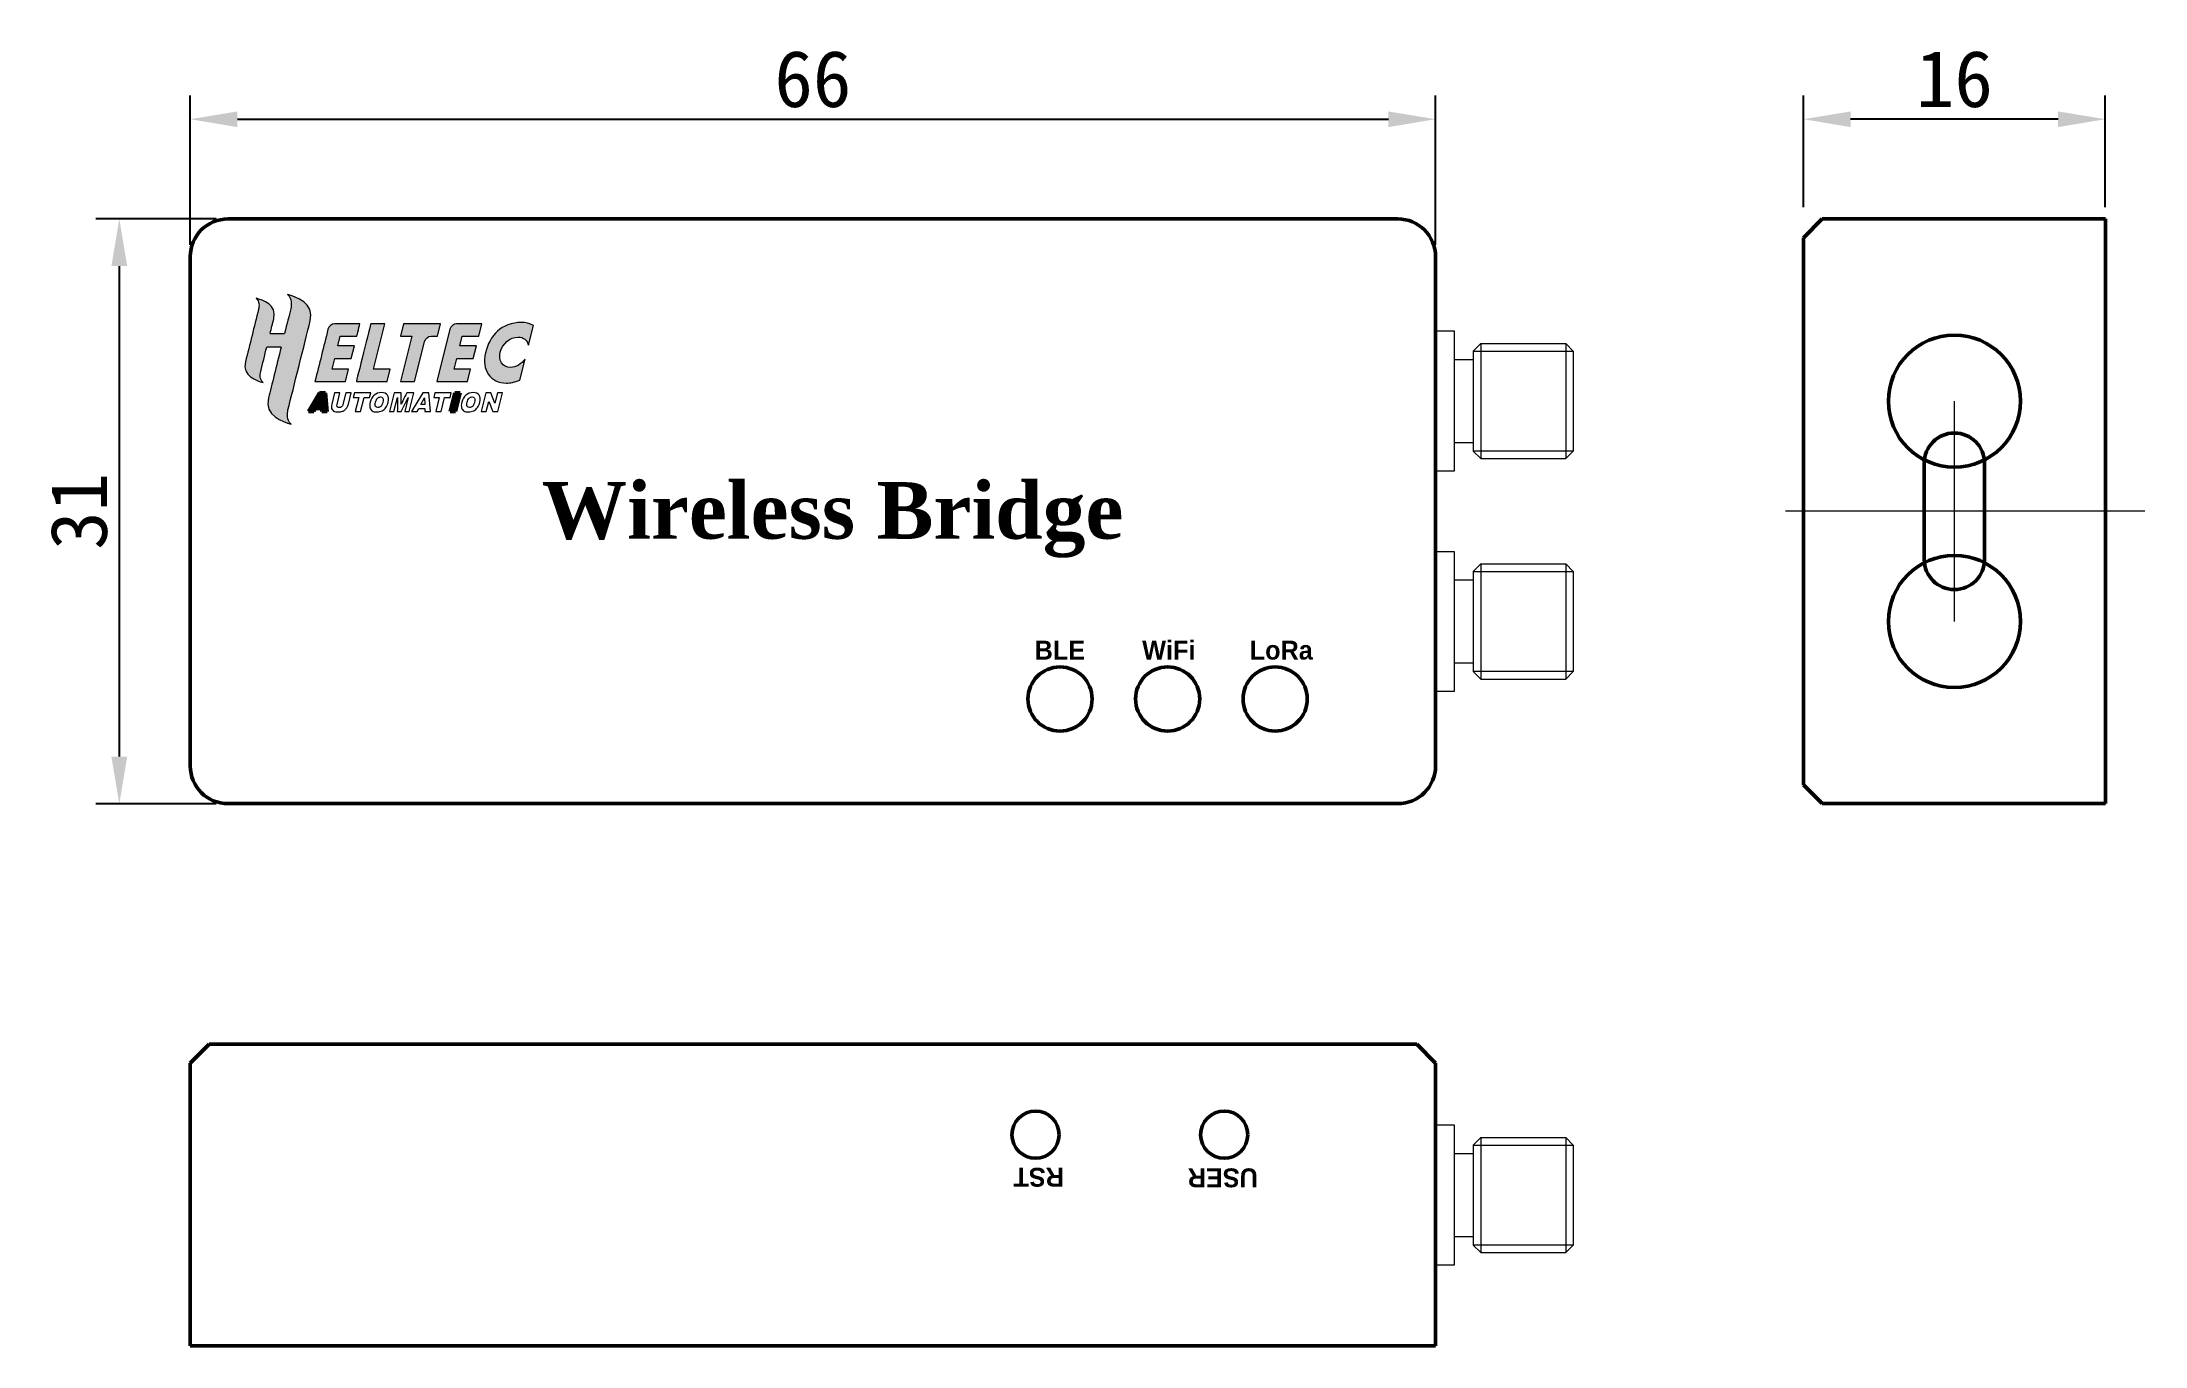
# Model space of a CAD drawing. Header units: millimetres. Extents: x 3096 to 6325, y -1069 to -499.
# Drawn here: x 3096.3 to 3207.8, y -568.1 to -499 of the extents above; entities outside this region: 2.
import ezdxf

# ---------------------------------------------------------------- set-up
doc = ezdxf.new("R2010")
doc.units = ezdxf.units.MM
doc.linetypes.add('CENTER2', pattern=[28.575, 19.05, -3.175, 3.175, -3.175])
doc.layers.get('Defpoints').update_dxf_attribs({"lineweight": 15})
for name, color, linetype, lineweight in [('实线0.2', 7, 'Continuous', 20), ('标注', 3, 'Continuous', 15), ('点划线', 1, 'CENTER2', 20), ('粗线', 7, 'Continuous', 50)]:
    doc.layers.add(name, color=color, linetype=linetype, lineweight=lineweight)
doc.styles.add('Annotative', font='txt.shx')
doc.styles.get("Standard").update_dxf_attribs({"font": 'times.shx', "height": 3, "bigfont": 'spec_bar.shx'})
doc.dimstyles.new('ISO-25', dxfattribs={"dimtxt": 3, "dimasz": 2.5, "dimexe": 1.25, "dimexo": 0.625, "dimtad": 1, "dimtoh": 1, "dimdsep": 46, "dimtxsty": 'Standard', "dimcen": 2.5, "dimadec": 0, "dimazin": 0, "dimtfac": 1, "dimtmove": 0, "dimatfit": 3, "dimfxl": 1, "dimarcsym": 0})
pattern_1 = [(0, (0, 0), (0, 6.985), [5.08, -1.905]), (90, (0, 0), (-6.985, 4e-16), [5.08, -1.905])]
pattern_2 = [(0, (-4.247, 1.474), (0, 6.985), [5.08, -1.905]), (90, (-4.247, 1.474), (-6.985, 4e-16), [5.08, -1.905])]

msp = doc.modelspace()

# ---------------------------------------------------------------- texts
at = {"layer": '粗线', "attachment_point": 1, "style": 'Annotative'}
for s, width, gutter_width, insert, char_height in [('{\\fBook Antiqua|b1|i0|c0|p18;Wireless Bridge}', 34.31714, 15, (3122.796, -522.312), 3), ('{\\Fbold,@extfont2|c134;BLE}', 2.4412, 5, (3148.923, -530.719), 1), ('{\\Fbold,@extfont2|c134;WiFi}', 2.4412, 5, (3154.623, -530.719), 1), ('{\\Fbold,@extfont2|c134;LoRa}', 2.4412, 5, (3160.323, -530.719), 1)]:
    msp.add_mtext_dynamic_manual_height_columns(s, width=width, gutter_width=gutter_width, heights=[0], dxfattribs=dict(at, insert=insert, char_height=char_height))
at = {"layer": '粗线', "char_height": 1, "attachment_point": 1, "rotation": 180, "style": 'Annotative'}
for s, insert in [('{\\Fbold,@extfont2|c134;RST}', (3150.474, -559.663)), ('{\\Fbold,@extfont2|c134;USER}', (3160.753, -559.695))]:
    msp.add_mtext_dynamic_manual_height_columns(s, width=2.4412, gutter_width=5, heights=[0], dxfattribs=dict(at, insert=insert))

# ---------------------------------------------------------------- blocks, each defined once
blk = doc.blocks.new('*D31')
at = {"layer": 'Defpoints', "color": 0, "transparency": 16777216}
for p in [(3170.17, -503.07), (3104.17, -510.36), (3170.17, -510.36)]:
    blk.add_point(p, dxfattribs=at)
at = {"layer": '标注', "color": 0, "lineweight": -2, "transparency": 16777216}
for p, q in [((3104.17, -509.73), (3104.17, -501.82)), ((3170.17, -509.73), (3170.17, -501.82)), ((3106.67, -503.07), (3167.67, -503.07))]:
    blk.add_line(p, q, dxfattribs=at)
at = {"layer": '标注', "color": 0, "transparency": 16777216}
for points in [[(3106.67, -502.66), (3106.67, -503.49), (3104.17, -503.07)], [(3167.67, -502.66), (3167.67, -503.49), (3170.17, -503.07)]]:
    blk.add_solid(points, dxfattribs=at)
at = {"layer": '标注', "color": 0, "transparency": 16777216, "insert": (3137.17, -500.95), "char_height": 3, "attachment_point": 5}
blk.add_mtext('{\\Ftxt|c134;66}', dxfattribs=at)
blk = doc.blocks.new('*D32')
at = {"layer": 'Defpoints', "color": 0, "transparency": 16777216}
for p in [(3106.17, -508.36), (3100.41, -539.36), (3106.17, -539.36)]:
    blk.add_point(p, dxfattribs=at)
at = {"layer": '标注', "color": 0, "lineweight": -2, "transparency": 16777216}
for p, q in [((3105.55, -508.36), (3099.16, -508.36)), ((3100.41, -510.86), (3100.41, -536.86)), ((3105.55, -539.36), (3099.16, -539.36))]:
    blk.add_line(p, q, dxfattribs=at)
at = {"layer": '标注', "color": 0, "transparency": 16777216}
for points in [[(3099.99, -510.86), (3100.83, -510.86), (3100.41, -508.36)], [(3099.99, -536.86), (3100.83, -536.86), (3100.41, -539.36)]]:
    blk.add_solid(points, dxfattribs=at)
at = {"layer": '标注', "color": 0, "transparency": 16777216, "insert": (3098.28, -523.86), "char_height": 3, "attachment_point": 5, "rotation": 90}
blk.add_mtext('{\\Ftxt|c134;31}', dxfattribs=at)
blk = doc.blocks.new('*D33')
at = {"layer": 'Defpoints', "color": 0, "transparency": 16777216}
for p in [(3189.67, -503.07), (3189.67, -508.36), (3205.67, -508.36)]:
    blk.add_point(p, dxfattribs=at)
at = {"layer": '标注', "color": 0, "lineweight": -2, "transparency": 16777216}
for p, q in [((3189.67, -507.73), (3189.67, -501.82)), ((3205.67, -507.73), (3205.67, -501.82)), ((3203.17, -503.07), (3192.17, -503.07))]:
    blk.add_line(p, q, dxfattribs=at)
at = {"layer": '标注', "color": 0, "transparency": 16777216}
for points in [[(3192.17, -502.66), (3192.17, -503.49), (3189.67, -503.07)], [(3203.17, -502.66), (3203.17, -503.49), (3205.67, -503.07)]]:
    blk.add_solid(points, dxfattribs=at)
at = {"layer": '标注', "color": 0, "transparency": 16777216, "insert": (3197.67, -500.95), "char_height": 3, "attachment_point": 5}
blk.add_mtext('{\\Ftxt|c134;16}', dxfattribs=at)

# ---------------------------------------------------------------- dimensions: what is measured, and where the dimension line sits
at = {"layer": '标注'}
for base, p1, p2, picture, middle in [((3170.171, -503.074), (3104.171, -510.358), (3170.171, -510.358), '*D31', (3137.171, -500.949)), ((3189.671, -503.074), (3205.671, -508.358), (3189.671, -508.358), '*D33', (3197.671, -500.949))]:
    dim = msp.add_linear_dim(base=base, p1=p1, p2=p2, text='{\\Ftxt|c134;<>}', dimstyle='ISO-25', dxfattribs=at)
    dim.commit()
    dim.dimension.update_dxf_attribs({"geometry": picture, "text_midpoint": middle})
dim = msp.add_linear_dim(base=(3100.41, -539.358), p1=(3106.171, -508.358), p2=(3106.171, -539.358), angle=90, text='{\\Ftxt|c134;<>}', dimstyle='ISO-25', dxfattribs=at)
dim.commit()
dim.dimension.update_dxf_attribs({"geometry": '*D32', "text_midpoint": (3098.285, -523.858)})

# ---------------------------------------------------------------- hatches: boundary and pattern name
at = {"layer": '标注'}
h = msp.add_hatch(dxfattribs=at)
h.set_pattern_fill('ANGLE', color=0)
h.set_pattern_definition(pattern_1)
edge = h.paths.add_edge_path()
edge.add_spline(control_points=[(3111.952, -518.188), (3111.952, -518.188), (3111.952, -518.188), (3111.952, -518.188), (3111.952, -518.188), (3111.952, -518.188), (3112.102, -517.584), (3112.102, -517.584)], knot_values=[0.6500005, 0.6500005, 0.6500005, 0.6500005, 0.650001, 0.650001, 0.650001, 0.650001, 0.7000005, 0.7000005, 0.7000005, 0.7000005], degree=3, periodic=0)
edge.add_spline(control_points=[(3112.102, -517.584), (3112.102, -517.584), (3112.102, -517.584), (3112.102, -517.584), (3112.102, -517.584), (3112.102, -517.584), (3111.818, -517.584), (3111.818, -517.584)], knot_values=[0.6000005, 0.6000005, 0.6000005, 0.6000005, 0.600001, 0.600001, 0.600001, 0.600001, 0.6500005, 0.6500005, 0.6500005, 0.6500005], degree=3, periodic=0)
edge.add_spline(control_points=[(3111.818, -517.584), (3111.818, -517.584), (3111.818, -517.584), (3111.818, -517.584), (3111.818, -517.584), (3111.818, -517.584), (3111.671, -518.174), (3111.671, -518.174)], knot_values=[0.5500005, 0.5500005, 0.5500005, 0.5500005, 0.550001, 0.550001, 0.550001, 0.550001, 0.6000005, 0.6000005, 0.6000005, 0.6000005], degree=3, periodic=0)
edge.add_spline(control_points=[(3111.671, -518.174), (3111.671, -518.174), (3111.671, -518.174), (3111.671, -518.174), (3111.671, -518.174), (3111.659, -518.223), (3111.654, -518.278), (3111.656, -518.341)], knot_values=[0.5000005, 0.5000005, 0.5000005, 0.5000005, 0.500001, 0.500001, 0.500001, 0.500001, 0.5500005, 0.5500005, 0.5500005, 0.5500005], degree=3, periodic=0)
edge.add_spline(control_points=[(3111.656, -518.341), (3111.656, -518.341), (3111.656, -518.341), (3111.656, -518.341), (3111.656, -518.341), (3111.657, -518.381), (3111.668, -518.419), (3111.688, -518.456)], knot_values=[0.4500005, 0.4500005, 0.4500005, 0.4500005, 0.450001, 0.450001, 0.450001, 0.450001, 0.5000005, 0.5000005, 0.5000005, 0.5000005], degree=3, periodic=0)
edge.add_spline(control_points=[(3111.688, -518.456), (3111.688, -518.456), (3111.688, -518.456), (3111.688, -518.456), (3111.688, -518.456), (3111.708, -518.492), (3111.734, -518.521), (3111.764, -518.541)], knot_values=[0.4000005, 0.4000005, 0.4000005, 0.4000005, 0.400001, 0.400001, 0.400001, 0.400001, 0.4500005, 0.4500005, 0.4500005, 0.4500005], degree=3, periodic=0)
edge.add_spline(control_points=[(3111.764, -518.541), (3111.764, -518.541), (3111.764, -518.541), (3111.764, -518.541), (3111.764, -518.541), (3111.795, -518.561), (3111.836, -518.574), (3111.887, -518.581)], knot_values=[0.3500005, 0.3500005, 0.3500005, 0.3500005, 0.350001, 0.350001, 0.350001, 0.350001, 0.4000005, 0.4000005, 0.4000005, 0.4000005], degree=3, periodic=0)
edge.add_spline(control_points=[(3111.887, -518.581), (3111.887, -518.581), (3111.887, -518.581), (3111.887, -518.581), (3111.887, -518.581), (3111.939, -518.588), (3111.987, -518.591), (3112.031, -518.591)], knot_values=[0.3000005, 0.3000005, 0.3000005, 0.3000005, 0.300001, 0.300001, 0.300001, 0.300001, 0.3500005, 0.3500005, 0.3500005, 0.3500005], degree=3, periodic=0)
edge.add_spline(control_points=[(3112.031, -518.591), (3112.031, -518.591), (3112.031, -518.591), (3112.031, -518.591), (3112.031, -518.591), (3112.109, -518.591), (3112.178, -518.58), (3112.239, -518.558)], knot_values=[0.2500005, 0.2500005, 0.2500005, 0.2500005, 0.250001, 0.250001, 0.250001, 0.250001, 0.3000005, 0.3000005, 0.3000005, 0.3000005], degree=3, periodic=0)
edge.add_spline(control_points=[(3112.239, -518.558), (3112.239, -518.558), (3112.239, -518.558), (3112.239, -518.558), (3112.239, -518.558), (3112.283, -518.542), (3112.327, -518.515), (3112.373, -518.476)], knot_values=[0.2000005, 0.2000005, 0.2000005, 0.2000005, 0.200001, 0.200001, 0.200001, 0.200001, 0.2500005, 0.2500005, 0.2500005, 0.2500005], degree=3, periodic=0)
edge.add_spline(control_points=[(3112.373, -518.476), (3112.373, -518.476), (3112.373, -518.476), (3112.373, -518.476), (3112.373, -518.476), (3112.419, -518.437), (3112.457, -518.392), (3112.487, -518.34)], knot_values=[0.1500005, 0.1500005, 0.1500005, 0.1500005, 0.150001, 0.150001, 0.150001, 0.150001, 0.2000005, 0.2000005, 0.2000005, 0.2000005], degree=3, periodic=0)
edge.add_spline(control_points=[(3112.487, -518.34), (3112.487, -518.34), (3112.487, -518.34), (3112.487, -518.34), (3112.487, -518.34), (3112.517, -518.288), (3112.539, -518.232), (3112.554, -518.174)], knot_values=[0.1000005, 0.1000005, 0.1000005, 0.1000005, 0.100001, 0.100001, 0.100001, 0.100001, 0.1500005, 0.1500005, 0.1500005, 0.1500005], degree=3, periodic=0)
edge.add_spline(control_points=[(3112.554, -518.174), (3112.554, -518.174), (3112.554, -518.174), (3112.554, -518.174), (3112.554, -518.174), (3112.554, -518.174), (3112.701, -517.584), (3112.701, -517.584)], knot_values=[0.0500005, 0.0500005, 0.0500005, 0.0500005, 0.050001, 0.050001, 0.050001, 0.050001, 0.1000005, 0.1000005, 0.1000005, 0.1000005], degree=3, periodic=0)
edge.add_spline(control_points=[(3112.701, -517.584), (3112.701, -517.584), (3112.701, -517.584), (3112.701, -517.584), (3112.701, -517.584), (3112.701, -517.584), (3112.417, -517.584), (3112.417, -517.584)], knot_values=[0, 0, 0, 0, 0.0000005, 0.0000005, 0.0000005, 0.0000005, 0.0500005, 0.0500005, 0.0500005, 0.0500005], degree=3, periodic=0)
edge.add_spline(control_points=[(3112.417, -517.584), (3112.417, -517.584), (3112.266, -518.188), (3112.266, -518.188)], knot_values=[0.900001, 0.900001, 0.900001, 0.900001, 1, 1, 1, 1], degree=3, periodic=0)
edge.add_spline(control_points=[(3112.266, -518.188), (3112.266, -518.188), (3112.266, -518.188), (3112.266, -518.188), (3112.266, -518.188), (3112.252, -518.243), (3112.228, -518.285), (3112.193, -518.315)], knot_values=[0.8500005, 0.8500005, 0.8500005, 0.8500005, 0.8500015, 0.8500015, 0.8500015, 0.8500015, 0.900001, 0.900001, 0.900001, 0.900001], degree=3, periodic=0)
edge.add_spline(control_points=[(3112.193, -518.315), (3112.193, -518.315), (3112.193, -518.315), (3112.193, -518.315), (3112.193, -518.315), (3112.157, -518.345), (3112.115, -518.36), (3112.066, -518.36)], knot_values=[0.8000005, 0.8000005, 0.8000005, 0.8000005, 0.800001, 0.800001, 0.800001, 0.800001, 0.8500005, 0.8500005, 0.8500005, 0.8500005], degree=3, periodic=0)
edge.add_spline(control_points=[(3112.066, -518.36), (3112.066, -518.36), (3112.066, -518.36), (3112.066, -518.36), (3112.066, -518.36), (3112.017, -518.36), (3111.982, -518.345), (3111.962, -518.314)], knot_values=[0.7500005, 0.7500005, 0.7500005, 0.7500005, 0.750001, 0.750001, 0.750001, 0.750001, 0.8000005, 0.8000005, 0.8000005, 0.8000005], degree=3, periodic=0)
edge.add_spline(control_points=[(3111.962, -518.314), (3111.962, -518.314), (3111.962, -518.314), (3111.962, -518.314), (3111.962, -518.314), (3111.942, -518.284), (3111.938, -518.242), (3111.952, -518.188)], knot_values=[0.7000005, 0.7000005, 0.7000005, 0.7000005, 0.700001, 0.700001, 0.700001, 0.700001, 0.7500005, 0.7500005, 0.7500005, 0.7500005], degree=3, periodic=0)
edge = h.paths.add_edge_path()
edge.add_spline(control_points=[(3113.384, -517.829), (3113.384, -517.829), (3113.675, -517.829), (3113.675, -517.829), (3113.675, -517.829), (3113.675, -517.829), (3113.736, -517.584), (3113.736, -517.584), (3113.736, -517.584), (3113.736, -517.584), (3113.736, -517.584), (3113.736, -517.584)], knot_values=[0.1111111, 0.1111111, 0.1111111, 0.1111111, 0.2222222, 0.2222222, 0.2222222, 0.2222222, 0.3333333, 0.3333333, 0.3333333, 0.3333333, 0.3333333, 0.3333333, 0.3333333, 0.3333333], degree=3, periodic=0)
edge.add_spline(control_points=[(3113.736, -517.584), (3113.736, -517.584), (3112.87, -517.584), (3112.87, -517.584), (3112.87, -517.584), (3112.809, -517.829), (3112.809, -517.829), (3112.809, -517.829), (3112.809, -517.829), (3113.1, -517.829), (3113.1, -517.829), (3113.1, -517.829), (3113.1, -517.829), (3113.1, -517.829), (3113.1, -517.829)], knot_values=[0.6666666, 0.6666666, 0.6666666, 0.6666666, 0.7777777, 0.7777777, 0.7777777, 1, 1, 1, 1, 1.1111111, 1.1111111, 1.1111111, 1.1111111, 1.1111111, 1.1111111, 1.1111111, 1.1111111], degree=3, periodic=0)
edge.add_spline(control_points=[(3113.1, -517.829), (3113.1, -517.829), (3112.914, -518.575), (3112.914, -518.575), (3112.914, -518.575), (3112.914, -518.575), (3112.914, -518.575), (3112.914, -518.575)], knot_values=[0.5555555, 0.5555555, 0.5555555, 0.5555555, 0.6666666, 0.6666666, 0.6666666, 0.6666666, 0.6666666, 0.6666666, 0.6666666, 0.6666666], degree=3, periodic=0)
edge.add_spline(control_points=[(3112.914, -518.575), (3112.914, -518.575), (3113.198, -518.575), (3113.198, -518.575), (3113.198, -518.575), (3113.198, -518.575), (3113.198, -518.575), (3113.198, -518.575)], knot_values=[0.4444444, 0.4444444, 0.4444444, 0.4444444, 0.5555555, 0.5555555, 0.5555555, 0.5555555, 0.5555555, 0.5555555, 0.5555555, 0.5555555], degree=3, periodic=0)
edge.add_spline(control_points=[(3113.198, -518.575), (3113.198, -518.575), (3113.384, -517.829), (3113.384, -517.829), (3113.384, -517.829), (3113.384, -517.829), (3113.384, -517.829), (3113.384, -517.829)], knot_values=[0.3333333, 0.3333333, 0.3333333, 0.3333333, 0.4444444, 0.4444444, 0.4444444, 0.4444444, 0.4444444, 0.4444444, 0.4444444, 0.4444444], degree=3, periodic=0)
edge = h.paths.add_edge_path()
edge.add_spline(control_points=[(3114.63, -517.7), (3114.63, -517.7), (3114.63, -517.7), (3114.63, -517.7), (3114.63, -517.7), (3114.569, -517.612), (3114.462, -517.567), (3114.309, -517.567)], knot_values=[0.1818191, 0.1818191, 0.1818191, 0.1818191, 0.18182, 0.18182, 0.18182, 0.18182, 0.2727282, 0.2727282, 0.2727282, 0.2727282], degree=3, periodic=0)
edge.add_spline(control_points=[(3114.309, -517.567), (3114.309, -517.567), (3114.309, -517.567), (3114.309, -517.567), (3114.309, -517.567), (3114.159, -517.567), (3114.031, -517.612), (3113.925, -517.702)], knot_values=[0.09091, 0.09091, 0.09091, 0.09091, 0.0909109, 0.0909109, 0.0909109, 0.0909109, 0.1818191, 0.1818191, 0.1818191, 0.1818191], degree=3, periodic=0)
edge.add_spline(control_points=[(3113.925, -517.702), (3113.925, -517.702), (3113.925, -517.702), (3113.925, -517.702), (3113.925, -517.702), (3113.819, -517.792), (3113.745, -517.918), (3113.705, -518.08)], knot_values=[0, 0, 0, 0, 0.0000009, 0.0000009, 0.0000009, 0.0000009, 0.09091, 0.09091, 0.09091, 0.09091], degree=3, periodic=0)
edge.add_spline(control_points=[(3113.705, -518.08), (3113.676, -518.196), (3113.673, -518.292), (3113.697, -518.369), (3113.697, -518.369), (3113.72, -518.446), (3113.761, -518.502), (3113.82, -518.538)], knot_values=[0.7272736, 0.7272736, 0.7272736, 0.7272736, 0.9090918, 0.9090918, 0.9090918, 0.9090918, 1, 1, 1, 1], degree=3, periodic=0)
edge.add_spline(control_points=[(3113.82, -518.538), (3113.82, -518.538), (3113.82, -518.538), (3113.82, -518.538), (3113.82, -518.538), (3113.879, -518.573), (3113.961, -518.591), (3114.065, -518.591)], knot_values=[0.6363645, 0.6363645, 0.6363645, 0.6363645, 0.6363654, 0.6363655, 0.6363655, 0.6363655, 0.7272736, 0.7272736, 0.7272736, 0.7272736], degree=3, periodic=0)
edge.add_spline(control_points=[(3114.065, -518.591), (3114.065, -518.591), (3114.065, -518.591), (3114.065, -518.591), (3114.065, -518.591), (3114.167, -518.591), (3114.258, -518.571), (3114.336, -518.529)], knot_values=[0.5454555, 0.5454555, 0.5454555, 0.5454555, 0.5454564, 0.5454564, 0.5454564, 0.5454564, 0.6363645, 0.6363645, 0.6363645, 0.6363645], degree=3, periodic=0)
edge.add_spline(control_points=[(3114.336, -518.529), (3114.336, -518.529), (3114.336, -518.529), (3114.336, -518.529), (3114.336, -518.529), (3114.415, -518.488), (3114.482, -518.43), (3114.537, -518.356)], knot_values=[0.4545464, 0.4545464, 0.4545464, 0.4545464, 0.4545473, 0.4545473, 0.4545473, 0.4545473, 0.5454555, 0.5454555, 0.5454555, 0.5454555], degree=3, periodic=0)
edge.add_spline(control_points=[(3114.537, -518.356), (3114.537, -518.356), (3114.537, -518.356), (3114.537, -518.356), (3114.537, -518.356), (3114.591, -518.282), (3114.633, -518.188), (3114.662, -518.072)], knot_values=[0.3636373, 0.3636373, 0.3636373, 0.3636373, 0.3636382, 0.3636382, 0.3636382, 0.3636382, 0.4545464, 0.4545464, 0.4545464, 0.4545464], degree=3, periodic=0)
edge.add_spline(control_points=[(3114.662, -518.072), (3114.662, -518.072), (3114.662, -518.072), (3114.662, -518.072), (3114.662, -518.072), (3114.702, -517.912), (3114.691, -517.788), (3114.63, -517.7)], knot_values=[0.2727282, 0.2727282, 0.2727282, 0.2727282, 0.2727291, 0.2727291, 0.2727291, 0.2727291, 0.3636373, 0.3636373, 0.3636373, 0.3636373], degree=3, periodic=0)
edge = h.paths.add_edge_path(flags=16)
edge.add_spline(control_points=[(3113.989, -518.081), (3114.014, -517.98), (3114.05, -517.907), (3114.096, -517.864), (3114.096, -517.864), (3114.141, -517.82), (3114.193, -517.798), (3114.251, -517.798)], knot_values=[0.6666678, 0.6666678, 0.6666678, 0.6666678, 0.88889, 0.88889, 0.88889, 0.88889, 1, 1, 1, 1], degree=3, periodic=0)
edge.add_spline(control_points=[(3114.251, -517.798), (3114.251, -517.798), (3114.251, -517.798), (3114.251, -517.798), (3114.251, -517.798), (3114.311, -517.798), (3114.353, -517.82), (3114.377, -517.863)], knot_values=[0.5555567, 0.5555567, 0.5555567, 0.5555567, 0.5555578, 0.5555578, 0.5555578, 0.5555578, 0.6666678, 0.6666678, 0.6666678, 0.6666678], degree=3, periodic=0)
edge.add_spline(control_points=[(3114.377, -517.863), (3114.377, -517.863), (3114.377, -517.863), (3114.377, -517.863), (3114.377, -517.863), (3114.401, -517.906), (3114.402, -517.974), (3114.379, -518.067)], knot_values=[0.4444456, 0.4444456, 0.4444456, 0.4444456, 0.4444467, 0.4444467, 0.4444467, 0.4444467, 0.5555567, 0.5555567, 0.5555567, 0.5555567], degree=3, periodic=0)
edge.add_spline(control_points=[(3114.379, -518.067), (3114.379, -518.067), (3114.379, -518.067), (3114.379, -518.067), (3114.379, -518.067), (3114.351, -518.178), (3114.315, -518.254), (3114.271, -518.297)], knot_values=[0.3333344, 0.3333344, 0.3333344, 0.3333344, 0.3333355, 0.3333356, 0.3333356, 0.3333356, 0.4444456, 0.4444456, 0.4444456, 0.4444456], degree=3, periodic=0)
edge.add_spline(control_points=[(3114.271, -518.297), (3114.271, -518.297), (3114.271, -518.297), (3114.271, -518.297), (3114.271, -518.297), (3114.227, -518.34), (3114.174, -518.361), (3114.113, -518.361)], knot_values=[0.2222233, 0.2222233, 0.2222233, 0.2222233, 0.2222244, 0.2222244, 0.2222244, 0.2222244, 0.3333344, 0.3333344, 0.3333344, 0.3333344], degree=3, periodic=0)
edge.add_spline(control_points=[(3114.113, -518.361), (3114.113, -518.361), (3114.113, -518.361), (3114.113, -518.361), (3114.113, -518.361), (3114.053, -518.361), (3114.011, -518.34), (3113.988, -518.296)], knot_values=[0.1111122, 0.1111122, 0.1111122, 0.1111122, 0.1111133, 0.1111133, 0.1111133, 0.1111133, 0.2222233, 0.2222233, 0.2222233, 0.2222233], degree=3, periodic=0)
edge.add_spline(control_points=[(3113.988, -518.296), (3113.988, -518.296), (3113.988, -518.296), (3113.988, -518.296), (3113.988, -518.296), (3113.964, -518.252), (3113.964, -518.18), (3113.989, -518.081)], knot_values=[0, 0, 0, 0, 0.0000011, 0.0000011, 0.0000011, 0.0000011, 0.1111122, 0.1111122, 0.1111122, 0.1111122], degree=3, periodic=0)
edge = h.paths.add_edge_path()
edge.add_spline(control_points=[(3115.348, -518.187), (3115.348, -518.187), (3115.355, -517.584), (3115.355, -517.584), (3115.355, -517.584), (3115.355, -517.584), (3115.355, -517.584), (3115.355, -517.584)], knot_values=[0.0714285, 0.0714285, 0.0714285, 0.0714285, 0.1428571, 0.1428571, 0.1428571, 0.1428571, 0.1428571, 0.1428571, 0.1428571, 0.1428571], degree=3, periodic=0)
edge.add_spline(control_points=[(3115.355, -517.584), (3115.355, -517.584), (3114.979, -517.584), (3114.979, -517.584), (3114.979, -517.584), (3114.732, -518.575), (3114.732, -518.575), (3114.732, -518.575), (3114.732, -518.575), (3114.732, -518.575), (3114.732, -518.575)], knot_values=[0.8571428, 0.8571428, 0.8571428, 0.8571428, 0.9285714, 0.9285714, 0.9285714, 1.0714285, 1.0714285, 1.0714285, 1.0714285, 1.0714285, 1.0714285, 1.0714285, 1.0714285], degree=3, periodic=0)
edge.add_spline(control_points=[(3114.732, -518.575), (3114.732, -518.575), (3114.965, -518.575), (3114.965, -518.575), (3114.965, -518.575), (3114.965, -518.575), (3115.154, -517.819), (3115.154, -517.819), (3115.154, -517.819), (3115.154, -517.819), (3115.154, -517.819), (3115.154, -517.819)], knot_values=[0.7142857, 0.7142857, 0.7142857, 0.7142857, 0.7857142, 0.7857142, 0.7857142, 0.7857142, 0.8571428, 0.8571428, 0.8571428, 0.8571428, 0.8571428, 0.8571428, 0.8571428, 0.8571428], degree=3, periodic=0)
edge.add_spline(control_points=[(3115.154, -517.819), (3115.154, -517.819), (3115.145, -518.575), (3115.145, -518.575), (3115.145, -518.575), (3115.145, -518.575), (3115.145, -518.575), (3115.145, -518.575)], knot_values=[0.6428571, 0.6428571, 0.6428571, 0.6428571, 0.7142857, 0.7142857, 0.7142857, 0.7142857, 0.7142857, 0.7142857, 0.7142857, 0.7142857], degree=3, periodic=0)
edge.add_spline(control_points=[(3115.145, -518.575), (3115.145, -518.575), (3115.356, -518.575), (3115.356, -518.575), (3115.356, -518.575), (3115.356, -518.575), (3115.724, -517.819), (3115.724, -517.819), (3115.724, -517.819), (3115.724, -517.819), (3115.536, -518.575), (3115.536, -518.575), (3115.536, -518.575), (3115.536, -518.575), (3115.536, -518.575), (3115.536, -518.575)], knot_values=[0.4285714, 0.4285714, 0.4285714, 0.4285714, 0.4999999, 0.4999999, 0.4999999, 0.4999999, 0.5714285, 0.5714285, 0.5714285, 0.5714285, 0.6428571, 0.6428571, 0.6428571, 0.6428571, 0.6428571, 0.6428571, 0.6428571, 0.6428571], degree=3, periodic=0)
edge.add_spline(control_points=[(3115.536, -518.575), (3115.536, -518.575), (3115.768, -518.575), (3115.768, -518.575), (3115.768, -518.575), (3115.768, -518.575), (3115.768, -518.575), (3115.768, -518.575)], knot_values=[0.3571428, 0.3571428, 0.3571428, 0.3571428, 0.4285714, 0.4285714, 0.4285714, 0.4285714, 0.4285714, 0.4285714, 0.4285714, 0.4285714], degree=3, periodic=0)
edge.add_spline(control_points=[(3115.768, -518.575), (3115.768, -518.575), (3116.015, -517.584), (3116.015, -517.584), (3116.015, -517.584), (3116.015, -517.584), (3115.641, -517.584), (3115.641, -517.584), (3115.641, -517.584), (3115.641, -517.584), (3115.348, -518.187), (3115.348, -518.187), (3115.348, -518.187), (3115.348, -518.187), (3115.348, -518.187), (3115.348, -518.187)], knot_values=[0.1428571, 0.1428571, 0.1428571, 0.1428571, 0.2142857, 0.2142857, 0.2142857, 0.2142857, 0.2857143, 0.2857143, 0.2857143, 0.2857143, 0.3571428, 0.3571428, 0.3571428, 0.3571428, 0.3571428, 0.3571428, 0.3571428, 0.3571428], degree=3, periodic=0)
edge = h.paths.add_edge_path()
edge.add_spline(control_points=[(3116.602, -518.411), (3116.602, -518.411), (3116.28, -518.411), (3116.28, -518.411), (3116.28, -518.411), (3116.28, -518.411), (3116.193, -518.575), (3116.193, -518.575), (3116.193, -518.575), (3116.193, -518.575), (3115.902, -518.575), (3115.902, -518.575), (3115.902, -518.575), (3115.902, -518.575), (3116.496, -517.584), (3116.496, -517.584), (3116.496, -517.584), (3116.496, -517.584), (3116.808, -517.584), (3116.808, -517.584), (3116.808, -517.584), (3116.808, -517.584), (3116.906, -518.575), (3116.906, -518.575), (3116.906, -518.575), (3116.906, -518.575), (3116.608, -518.575), (3116.608, -518.575), (3116.608, -518.575), (3116.608, -518.575), (3116.602, -518.411), (3116.602, -518.411)], knot_values=[0, 0, 0, 0, 0.1111111, 0.1111111, 0.1111111, 0.1111111, 0.2222222, 0.2222222, 0.2222222, 0.2222222, 0.3333333, 0.3333333, 0.3333333, 0.3333333, 0.4444444, 0.4444444, 0.4444444, 0.4444445, 0.5555556, 0.5555556, 0.5555556, 0.5555556, 0.6666667, 0.6666667, 0.6666667, 0.6666667, 0.7777778, 0.7777778, 0.7777778, 0.7777778, 1, 1, 1, 1], degree=3, periodic=0)
edge = h.paths.add_edge_path(flags=16)
edge.add_spline(control_points=[(3116.596, -518.197), (3116.596, -518.197), (3116.584, -517.841), (3116.584, -517.841), (3116.584, -517.841), (3116.584, -517.841), (3116.394, -518.197), (3116.394, -518.197), (3116.394, -518.197), (3116.394, -518.197), (3116.596, -518.197), (3116.596, -518.197)], knot_values=[0, 0, 0, 0, 0.25, 0.25, 0.25, 0.25, 0.5, 0.5, 0.5, 0.5, 1, 1, 1, 1], degree=3, periodic=0)
edge = h.paths.add_edge_path()
edge.add_spline(control_points=[(3117.649, -517.829), (3117.649, -517.829), (3117.94, -517.829), (3117.94, -517.829), (3117.94, -517.829), (3117.94, -517.829), (3118.001, -517.584), (3118.001, -517.584), (3118.001, -517.584), (3118.001, -517.584), (3118.001, -517.584), (3118.001, -517.584)], knot_values=[0.1111111, 0.1111111, 0.1111111, 0.1111111, 0.2222222, 0.2222222, 0.2222222, 0.2222222, 0.3333333, 0.3333333, 0.3333333, 0.3333333, 0.3333333, 0.3333333, 0.3333333, 0.3333333], degree=3, periodic=0)
edge.add_spline(control_points=[(3118.001, -517.584), (3118.001, -517.584), (3117.135, -517.584), (3117.135, -517.584), (3117.135, -517.584), (3117.074, -517.829), (3117.074, -517.829), (3117.074, -517.829), (3117.074, -517.829), (3117.365, -517.829), (3117.365, -517.829), (3117.365, -517.829), (3117.365, -517.829), (3117.365, -517.829), (3117.365, -517.829)], knot_values=[0.6666666, 0.6666666, 0.6666666, 0.6666666, 0.7777777, 0.7777777, 0.7777777, 1, 1, 1, 1, 1.1111111, 1.1111111, 1.1111111, 1.1111111, 1.1111111, 1.1111111, 1.1111111, 1.1111111], degree=3, periodic=0)
edge.add_spline(control_points=[(3117.365, -517.829), (3117.365, -517.829), (3117.179, -518.575), (3117.179, -518.575), (3117.179, -518.575), (3117.179, -518.575), (3117.179, -518.575), (3117.179, -518.575)], knot_values=[0.5555555, 0.5555555, 0.5555555, 0.5555555, 0.6666666, 0.6666666, 0.6666666, 0.6666666, 0.6666666, 0.6666666, 0.6666666, 0.6666666], degree=3, periodic=0)
edge.add_spline(control_points=[(3117.179, -518.575), (3117.179, -518.575), (3117.463, -518.575), (3117.463, -518.575), (3117.463, -518.575), (3117.463, -518.575), (3117.649, -517.829), (3117.649, -517.829), (3117.649, -517.829), (3117.649, -517.829), (3117.649, -517.829), (3117.649, -517.829)], knot_values=[0.3333333, 0.3333333, 0.3333333, 0.3333333, 0.4444443, 0.4444443, 0.4444443, 0.4444443, 0.5555554, 0.5555554, 0.5555554, 0.5555554, 0.5555555, 0.5555555, 0.5555555, 0.5555555], degree=3, periodic=0)
edge = h.paths.add_edge_path()
edge.add_spline(control_points=[(3119.517, -518.072), (3119.517, -518.072), (3119.517, -518.072), (3119.517, -518.072), (3119.517, -518.072), (3119.557, -517.912), (3119.547, -517.788), (3119.486, -517.7)], knot_values=[0.2727282, 0.2727282, 0.2727282, 0.2727282, 0.2727291, 0.2727291, 0.2727291, 0.2727291, 0.3636373, 0.3636373, 0.3636373, 0.3636373], degree=3, periodic=0)
edge.add_spline(control_points=[(3119.486, -517.7), (3119.486, -517.7), (3119.486, -517.7), (3119.486, -517.7), (3119.486, -517.7), (3119.425, -517.612), (3119.318, -517.567), (3119.164, -517.567)], knot_values=[0.1818191, 0.1818191, 0.1818191, 0.1818191, 0.18182, 0.18182, 0.18182, 0.18182, 0.2727282, 0.2727282, 0.2727282, 0.2727282], degree=3, periodic=0)
edge.add_spline(control_points=[(3119.164, -517.567), (3119.164, -517.567), (3119.164, -517.567), (3119.164, -517.567), (3119.164, -517.567), (3119.015, -517.567), (3118.887, -517.612), (3118.78, -517.702)], knot_values=[0.09091, 0.09091, 0.09091, 0.09091, 0.0909109, 0.0909109, 0.0909109, 0.0909109, 0.1818191, 0.1818191, 0.1818191, 0.1818191], degree=3, periodic=0)
edge.add_spline(control_points=[(3118.78, -517.702), (3118.78, -517.702), (3118.78, -517.702), (3118.78, -517.702), (3118.78, -517.702), (3118.674, -517.792), (3118.601, -517.918), (3118.561, -518.08)], knot_values=[0, 0, 0, 0, 0.0000009, 0.0000009, 0.0000009, 0.0000009, 0.09091, 0.09091, 0.09091, 0.09091], degree=3, periodic=0)
edge.add_spline(control_points=[(3118.561, -518.08), (3118.532, -518.196), (3118.529, -518.292), (3118.552, -518.369), (3118.552, -518.369), (3118.575, -518.446), (3118.616, -518.502), (3118.675, -518.538)], knot_values=[0.7272736, 0.7272736, 0.7272736, 0.7272736, 0.9090918, 0.9090918, 0.9090918, 0.9090918, 1, 1, 1, 1], degree=3, periodic=0)
edge.add_spline(control_points=[(3118.675, -518.538), (3118.675, -518.538), (3118.675, -518.538), (3118.675, -518.538), (3118.675, -518.538), (3118.735, -518.573), (3118.816, -518.591), (3118.92, -518.591)], knot_values=[0.6363645, 0.6363645, 0.6363645, 0.6363645, 0.6363654, 0.6363655, 0.6363655, 0.6363655, 0.7272736, 0.7272736, 0.7272736, 0.7272736], degree=3, periodic=0)
edge.add_spline(control_points=[(3118.92, -518.591), (3118.92, -518.591), (3118.92, -518.591), (3118.92, -518.591), (3118.92, -518.591), (3119.023, -518.591), (3119.113, -518.571), (3119.192, -518.529)], knot_values=[0.5454555, 0.5454555, 0.5454555, 0.5454555, 0.5454564, 0.5454564, 0.5454564, 0.5454564, 0.6363645, 0.6363645, 0.6363645, 0.6363645], degree=3, periodic=0)
edge.add_spline(control_points=[(3119.192, -518.529), (3119.192, -518.529), (3119.192, -518.529), (3119.192, -518.529), (3119.192, -518.529), (3119.271, -518.488), (3119.338, -518.43), (3119.392, -518.356)], knot_values=[0.4545464, 0.4545464, 0.4545464, 0.4545464, 0.4545473, 0.4545473, 0.4545473, 0.4545473, 0.5454555, 0.5454555, 0.5454555, 0.5454555], degree=3, periodic=0)
edge.add_spline(control_points=[(3119.392, -518.356), (3119.392, -518.356), (3119.392, -518.356), (3119.392, -518.356), (3119.392, -518.356), (3119.447, -518.282), (3119.489, -518.188), (3119.517, -518.072)], knot_values=[0.3636373, 0.3636373, 0.3636373, 0.3636373, 0.3636382, 0.3636382, 0.3636382, 0.3636382, 0.4545464, 0.4545464, 0.4545464, 0.4545464], degree=3, periodic=0)
edge = h.paths.add_edge_path(flags=16)
edge.add_spline(control_points=[(3118.845, -518.081), (3118.87, -517.98), (3118.905, -517.907), (3118.951, -517.864), (3118.951, -517.864), (3118.997, -517.82), (3119.049, -517.798), (3119.106, -517.798)], knot_values=[0.6666678, 0.6666678, 0.6666678, 0.6666678, 0.88889, 0.88889, 0.88889, 0.88889, 1, 1, 1, 1], degree=3, periodic=0)
edge.add_spline(control_points=[(3119.106, -517.798), (3119.106, -517.798), (3119.106, -517.798), (3119.106, -517.798), (3119.106, -517.798), (3119.166, -517.798), (3119.208, -517.82), (3119.233, -517.863)], knot_values=[0.5555567, 0.5555567, 0.5555567, 0.5555567, 0.5555578, 0.5555578, 0.5555578, 0.5555578, 0.6666678, 0.6666678, 0.6666678, 0.6666678], degree=3, periodic=0)
edge.add_spline(control_points=[(3119.233, -517.863), (3119.233, -517.863), (3119.233, -517.863), (3119.233, -517.863), (3119.233, -517.863), (3119.257, -517.906), (3119.257, -517.974), (3119.234, -518.067)], knot_values=[0.4444456, 0.4444456, 0.4444456, 0.4444456, 0.4444467, 0.4444467, 0.4444467, 0.4444467, 0.5555567, 0.5555567, 0.5555567, 0.5555567], degree=3, periodic=0)
edge.add_spline(control_points=[(3119.234, -518.067), (3119.234, -518.067), (3119.234, -518.067), (3119.234, -518.067), (3119.234, -518.067), (3119.207, -518.178), (3119.171, -518.254), (3119.126, -518.297)], knot_values=[0.3333344, 0.3333344, 0.3333344, 0.3333344, 0.3333355, 0.3333356, 0.3333356, 0.3333356, 0.4444456, 0.4444456, 0.4444456, 0.4444456], degree=3, periodic=0)
edge.add_spline(control_points=[(3119.126, -518.297), (3119.126, -518.297), (3119.126, -518.297), (3119.126, -518.297), (3119.126, -518.297), (3119.082, -518.34), (3119.029, -518.361), (3118.968, -518.361)], knot_values=[0.2222233, 0.2222233, 0.2222233, 0.2222233, 0.2222244, 0.2222244, 0.2222244, 0.2222244, 0.3333344, 0.3333344, 0.3333344, 0.3333344], degree=3, periodic=0)
edge.add_spline(control_points=[(3118.968, -518.361), (3118.968, -518.361), (3118.968, -518.361), (3118.968, -518.361), (3118.968, -518.361), (3118.909, -518.361), (3118.867, -518.34), (3118.843, -518.296)], knot_values=[0.1111122, 0.1111122, 0.1111122, 0.1111122, 0.1111133, 0.1111133, 0.1111133, 0.1111133, 0.2222233, 0.2222233, 0.2222233, 0.2222233], degree=3, periodic=0)
edge.add_spline(control_points=[(3118.843, -518.296), (3118.843, -518.296), (3118.843, -518.296), (3118.843, -518.296), (3118.843, -518.296), (3118.819, -518.252), (3118.82, -518.18), (3118.845, -518.081)], knot_values=[0, 0, 0, 0, 0.0000011, 0.0000011, 0.0000011, 0.0000011, 0.1111122, 0.1111122, 0.1111122, 0.1111122], degree=3, periodic=0)
edge = h.paths.add_edge_path()
edge.add_spline(control_points=[(3120.315, -518.131), (3120.315, -518.131), (3120.106, -517.584), (3120.106, -517.584), (3120.106, -517.584), (3120.106, -517.584), (3119.84, -517.584), (3119.84, -517.584), (3119.84, -517.584), (3119.593, -518.575), (3119.593, -518.575), (3119.593, -518.575), (3119.593, -518.575), (3119.593, -518.575), (3119.593, -518.575)], knot_values=[0.8181818, 0.8181818, 0.8181818, 0.8181818, 0.9090908, 0.9090908, 0.9090908, 0.9090908, 0.9999999, 0.9999999, 0.9999999, 1.1818181, 1.1818181, 1.1818181, 1.1818181, 1.1818181, 1.1818181, 1.1818181, 1.1818181], degree=3, periodic=0)
edge.add_spline(control_points=[(3119.593, -518.575), (3119.593, -518.575), (3119.861, -518.575), (3119.861, -518.575), (3119.861, -518.575), (3119.861, -518.575), (3119.996, -518.031), (3119.996, -518.031), (3119.996, -518.031), (3119.996, -518.031), (3120.204, -518.575), (3120.204, -518.575), (3120.204, -518.575), (3120.204, -518.575), (3120.473, -518.575), (3120.473, -518.575), (3120.473, -518.575), (3120.473, -518.575), (3120.72, -517.584), (3120.72, -517.584), (3120.72, -517.584), (3120.72, -517.584), (3120.72, -517.584), (3120.72, -517.584)], knot_values=[0.3636363, 0.3636363, 0.3636363, 0.3636363, 0.4545454, 0.4545454, 0.4545454, 0.4545454, 0.5454545, 0.5454545, 0.5454545, 0.5454545, 0.6363635, 0.6363636, 0.6363636, 0.6363636, 0.7272726, 0.7272726, 0.7272726, 0.7272726, 0.8181817, 0.8181817, 0.8181817, 0.8181817, 0.8181818, 0.8181818, 0.8181818, 0.8181818], degree=3, periodic=0)
edge.add_spline(control_points=[(3120.72, -517.584), (3120.72, -517.584), (3120.451, -517.584), (3120.451, -517.584), (3120.451, -517.584), (3120.451, -517.584), (3120.315, -518.131), (3120.315, -518.131), (3120.315, -518.131), (3120.315, -518.131), (3120.315, -518.131), (3120.315, -518.131)], knot_values=[0.1818181, 0.1818181, 0.1818181, 0.1818181, 0.2727272, 0.2727272, 0.2727272, 0.2727272, 0.3636363, 0.3636363, 0.3636363, 0.3636363, 0.3636363, 0.3636363, 0.3636363, 0.3636363], degree=3, periodic=0)
at = {"layer": '粗线'}
h = msp.add_hatch(color=0, dxfattribs=at)
h.dxf.hatch_style = 1
edge = h.paths.add_edge_path()
edge.add_spline(control_points=[(3108.405, -514.428), (3108.47, -514.169), (3108.534, -513.911), (3108.599, -513.653)], knot_values=[0.9206776, 0.9206776, 0.9206776, 0.9206776, 1, 1, 1, 1], degree=3, periodic=0)
edge.add_spline(control_points=[(3108.599, -513.653), (3108.786, -512.901), (3108.007, -512.65), (3107.665, -512.562), (3107.665, -512.562), (3107.665, -512.562), (3107.665, -512.562), (3107.665, -512.562)], knot_values=[0, 0, 0, 0, 0.1428571, 0.1428571, 0.1428571, 0.1428572, 0.1428586, 0.1428586, 0.1428586, 0.1428586], degree=3, periodic=0)
edge.add_spline(control_points=[(3107.665, -512.562), (3107.847, -512.735), (3107.829, -512.98), (3107.792, -513.146), (3107.792, -513.146), (3107.676, -513.612), (3107.56, -514.077), (3107.444, -514.542)], knot_values=[0.1428586, 0.1428586, 0.1428586, 0.1428586, 0.2857143, 0.2857143, 0.2857143, 0.2857143, 0.3571429, 0.3571429, 0.3571429, 0.3571429], degree=3, periodic=0)
edge.add_spline(control_points=[(3107.444, -514.542), (3107.328, -515.007), (3107.212, -515.473), (3107.096, -515.938), (3107.096, -515.938), (3107.096, -515.938), (3107.096, -515.938), (3107.096, -515.938)], knot_values=[0.3571429, 0.3571429, 0.3571429, 0.3571429, 0.4285714, 0.4285714, 0.4285714, 0.4285714, 0.4285729, 0.4285729, 0.4285729, 0.4285729], degree=3, periodic=0)
edge.add_spline(control_points=[(3107.096, -515.938), (3106.909, -516.69), (3107.688, -516.94), (3108.03, -517.029), (3108.03, -517.029), (3108.03, -517.029), (3108.03, -517.029), (3108.03, -517.029)], knot_values=[0.4285729, 0.4285729, 0.4285729, 0.4285729, 0.5714286, 0.5714286, 0.5714286, 0.5714286, 0.57143, 0.57143, 0.57143, 0.57143], degree=3, periodic=0)
edge.add_spline(control_points=[(3108.03, -517.029), (3107.848, -516.856), (3107.866, -516.611), (3107.903, -516.444), (3107.903, -516.444), (3108.009, -516.017), (3108.116, -515.59), (3108.222, -515.163)], knot_values=[0.57143, 0.57143, 0.57143, 0.57143, 0.7142857, 0.7142857, 0.7142857, 0.7142857, 0.8454543, 0.8454543, 0.8454543, 0.8454543], degree=3, periodic=0)
edge.add_spline(control_points=[(3108.222, -515.163), (3108.438, -515.163), (3108.721, -515.163), (3108.987, -515.163)], knot_values=[0.4890829, 0.4890829, 0.4890829, 0.4890829, 0.544555, 0.544555, 0.544555, 0.544555], degree=3, periodic=0)
edge.add_spline(control_points=[(3108.987, -515.163), (3108.742, -516.146), (3108.486, -517.173), (3108.32, -517.839), (3108.32, -517.839), (3108.32, -517.839), (3108.32, -517.839), (3108.32, -517.839)], knot_values=[0.34858, 0.34858, 0.34858, 0.34858, 0.4285714, 0.4285714, 0.4285714, 0.4285714, 0.4285729, 0.4285729, 0.4285729, 0.4285729], degree=3, periodic=0)
edge.add_spline(control_points=[(3108.32, -517.839), (3108.081, -518.8), (3109.077, -519.12), (3109.513, -519.233), (3109.513, -519.233), (3109.513, -519.233), (3109.513, -519.233), (3109.513, -519.233)], knot_values=[0.4285729, 0.4285729, 0.4285729, 0.4285729, 0.5714286, 0.5714286, 0.5714286, 0.5714286, 0.57143, 0.57143, 0.57143, 0.57143], degree=3, periodic=0)
edge.add_spline(control_points=[(3109.513, -519.233), (3109.281, -519.011), (3109.303, -518.699), (3109.351, -518.486), (3109.351, -518.486), (3109.647, -517.297), (3110.23, -514.956), (3110.527, -513.767)], knot_values=[0.57143, 0.57143, 0.57143, 0.57143, 0.7142857, 0.7142857, 0.7142857, 0.7142857, 1, 1, 1, 1], degree=3, periodic=0)
edge.add_spline(control_points=[(3110.527, -513.767), (3110.766, -512.806), (3109.77, -512.486), (3109.333, -512.373), (3109.333, -512.373), (3109.333, -512.373), (3109.333, -512.373), (3109.333, -512.373)], knot_values=[0, 0, 0, 0, 0.1428571, 0.1428571, 0.1428571, 0.1428572, 0.1428586, 0.1428586, 0.1428586, 0.1428586], degree=3, periodic=0)
edge.add_spline(control_points=[(3109.333, -512.373), (3109.566, -512.595), (3109.544, -512.907), (3109.496, -513.12), (3109.496, -513.12), (3109.408, -513.474), (3109.294, -513.93), (3109.17, -514.428)], knot_values=[0.1428586, 0.1428586, 0.1428586, 0.1428586, 0.2857143, 0.2857143, 0.2857143, 0.2857143, 0.3282481, 0.3282481, 0.3282481, 0.3282481], degree=3, periodic=0)
edge.add_spline(control_points=[(3109.17, -514.428), (3108.924, -514.428), (3108.644, -514.428), (3108.405, -514.428)], knot_values=[1.0700647, 1.0700647, 1.0700647, 1.0700647, 1.1238937, 1.1238937, 1.1238937, 1.1238937], degree=3, periodic=0)
edge = h.paths.add_edge_path()
edge.add_spline(control_points=[(3111.822, -513.912), (3111.822, -513.912), (3111.822, -513.912), (3111.822, -513.912), (3111.822, -513.912), (3111.669, -513.912), (3111.512, -514.045), (3111.471, -514.209)], knot_values=[0, 0, 0, 0, 0.0000007, 0.0000007, 0.0000007, 0.0000007, 0.0714293, 0.0714293, 0.0714293, 0.0714293], degree=3, periodic=0)
edge.add_spline(control_points=[(3111.471, -514.209), (3111.241, -515.132), (3111.011, -516.055), (3110.781, -516.978), (3110.781, -516.978), (3110.781, -516.978), (3112.402, -516.978), (3112.402, -516.978)], knot_values=[0.785715, 0.785715, 0.785715, 0.785715, 0.9285721, 0.9285721, 0.9285721, 0.9285721, 1, 1, 1, 1], degree=3, periodic=0)
edge.add_spline(control_points=[(3112.402, -516.978), (3112.402, -516.978), (3112.402, -516.978), (3112.402, -516.978), (3112.402, -516.978), (3112.402, -516.978), (3112.566, -516.316), (3112.566, -516.316)], knot_values=[0.7142864, 0.7142864, 0.7142864, 0.7142864, 0.7142871, 0.7142871, 0.7142871, 0.7142871, 0.785715, 0.785715, 0.785715, 0.785715], degree=3, periodic=0)
edge.add_spline(control_points=[(3112.566, -516.316), (3112.566, -516.316), (3112.566, -516.316), (3112.566, -516.316), (3112.566, -516.316), (3112.566, -516.316), (3111.686, -516.316), (3111.686, -516.316)], knot_values=[0.6428579, 0.6428579, 0.6428579, 0.6428579, 0.6428586, 0.6428586, 0.6428586, 0.6428586, 0.7142864, 0.7142864, 0.7142864, 0.7142864], degree=3, periodic=0)
edge.add_spline(control_points=[(3111.686, -516.316), (3111.686, -516.316), (3111.686, -516.316), (3111.686, -516.316), (3111.686, -516.316), (3111.686, -516.316), (3111.825, -515.755), (3111.825, -515.755)], knot_values=[0.5714293, 0.5714293, 0.5714293, 0.5714293, 0.57143, 0.57143, 0.57143, 0.57143, 0.6428579, 0.6428579, 0.6428579, 0.6428579], degree=3, periodic=0)
edge.add_spline(control_points=[(3111.825, -515.755), (3111.825, -515.755), (3111.825, -515.755), (3111.825, -515.755), (3111.825, -515.755), (3111.825, -515.755), (3112.706, -515.755), (3112.706, -515.755)], knot_values=[0.5000007, 0.5000007, 0.5000007, 0.5000007, 0.5000014, 0.5000014, 0.5000014, 0.5000014, 0.5714293, 0.5714293, 0.5714293, 0.5714293], degree=3, periodic=0)
edge.add_spline(control_points=[(3112.706, -515.755), (3112.706, -515.755), (3112.706, -515.755), (3112.706, -515.755), (3112.706, -515.755), (3112.706, -515.755), (3112.871, -515.093), (3112.871, -515.093)], knot_values=[0.4285721, 0.4285721, 0.4285721, 0.4285721, 0.4285728, 0.4285729, 0.4285729, 0.4285729, 0.5000007, 0.5000007, 0.5000007, 0.5000007], degree=3, periodic=0)
edge.add_spline(control_points=[(3112.871, -515.093), (3112.871, -515.093), (3112.871, -515.093), (3112.871, -515.093), (3112.871, -515.093), (3112.871, -515.093), (3111.99, -515.093), (3111.99, -515.093)], knot_values=[0.3571436, 0.3571436, 0.3571436, 0.3571436, 0.3571443, 0.3571443, 0.3571443, 0.3571443, 0.4285721, 0.4285721, 0.4285721, 0.4285721], degree=3, periodic=0)
edge.add_spline(control_points=[(3111.99, -515.093), (3111.99, -515.093), (3111.99, -515.093), (3111.99, -515.093), (3111.99, -515.093), (3111.99, -515.093), (3112.12, -514.574), (3112.12, -514.574)], knot_values=[0.285715, 0.285715, 0.285715, 0.285715, 0.2857157, 0.2857157, 0.2857157, 0.2857157, 0.3571436, 0.3571436, 0.3571436, 0.3571436], degree=3, periodic=0)
edge.add_spline(control_points=[(3112.12, -514.574), (3112.12, -514.574), (3112.12, -514.574), (3112.12, -514.574), (3112.12, -514.574), (3112.12, -514.574), (3113.001, -514.574), (3113.001, -514.574)], knot_values=[0.2142864, 0.2142864, 0.2142864, 0.2142864, 0.2142871, 0.2142871, 0.2142871, 0.2142871, 0.285715, 0.285715, 0.285715, 0.285715], degree=3, periodic=0)
edge.add_spline(control_points=[(3113.001, -514.574), (3113.001, -514.574), (3113.001, -514.574), (3113.001, -514.574), (3113.001, -514.574), (3113.001, -514.574), (3113.166, -513.912), (3113.166, -513.912)], knot_values=[0.1428579, 0.1428579, 0.1428579, 0.1428579, 0.1428586, 0.1428586, 0.1428586, 0.1428586, 0.2142864, 0.2142864, 0.2142864, 0.2142864], degree=3, periodic=0)
edge.add_spline(control_points=[(3113.166, -513.912), (3113.166, -513.912), (3113.166, -513.912), (3113.166, -513.912), (3113.166, -513.912), (3113.166, -513.912), (3111.822, -513.912), (3111.822, -513.912)], knot_values=[0.0714293, 0.0714293, 0.0714293, 0.0714293, 0.07143, 0.07143, 0.07143, 0.07143, 0.1428579, 0.1428579, 0.1428579, 0.1428579], degree=3, periodic=0)
h = msp.add_hatch(color=0, dxfattribs=at)
h.dxf.hatch_style = 1
edge = h.paths.add_edge_path()
edge.add_spline(control_points=[(3114.476, -513.912), (3114.476, -513.912), (3113.737, -513.912), (3113.737, -513.912), (3113.737, -513.912), (3113.737, -513.912), (3112.973, -516.978), (3112.973, -516.978), (3112.973, -516.978), (3112.973, -516.978), (3112.973, -516.978), (3112.973, -516.978)], knot_values=[0.1428571, 0.1428571, 0.1428571, 0.1428571, 0.2857142, 0.2857142, 0.2857142, 0.2857142, 0.4285713, 0.4285713, 0.4285713, 0.4285713, 0.4285714, 0.4285714, 0.4285714, 0.4285714], degree=3, periodic=0)
edge.add_spline(control_points=[(3112.973, -516.978), (3112.973, -516.978), (3114.602, -516.978), (3114.602, -516.978), (3114.602, -516.978), (3114.767, -516.316), (3114.767, -516.316), (3114.767, -516.316), (3114.767, -516.316), (3113.877, -516.316), (3113.877, -516.316), (3113.877, -516.316), (3113.877, -516.316), (3113.877, -516.316), (3113.877, -516.316)], knot_values=[0.5714286, 0.5714286, 0.5714286, 0.5714286, 0.7142857, 0.7142857, 0.7142857, 0.9999999, 0.9999999, 0.9999999, 0.9999999, 1.1428571, 1.1428571, 1.1428571, 1.1428571, 1.1428571, 1.1428571, 1.1428571, 1.1428571], degree=3, periodic=0)
edge.add_spline(control_points=[(3113.877, -516.316), (3113.877, -516.316), (3114.476, -513.912), (3114.476, -513.912), (3114.476, -513.912), (3114.476, -513.912), (3114.476, -513.912), (3114.476, -513.912)], knot_values=[0.4285714, 0.4285714, 0.4285714, 0.4285714, 0.5714285, 0.5714285, 0.5714285, 0.5714285, 0.5714286, 0.5714286, 0.5714286, 0.5714286], degree=3, periodic=0)
edge = h.paths.add_edge_path()
edge.add_spline(control_points=[(3116.936, -514.574), (3116.936, -514.574), (3117.275, -514.574), (3117.275, -514.574), (3117.275, -514.574), (3117.275, -514.574), (3117.44, -513.912), (3117.44, -513.912), (3117.44, -513.912), (3117.44, -513.912), (3115.481, -513.912), (3115.481, -513.912), (3115.481, -513.912), (3115.481, -513.912), (3115.316, -514.574), (3115.316, -514.574), (3115.316, -514.574), (3115.316, -514.574), (3115.919, -514.574), (3115.919, -514.574), (3115.919, -514.574), (3115.919, -514.574), (3115.32, -516.978), (3115.32, -516.978), (3115.32, -516.978), (3115.32, -516.978), (3116.06, -516.978), (3116.06, -516.978), (3116.06, -516.978), (3116.06, -516.978), (3116.585, -514.872), (3116.585, -514.871)], knot_values=[0.100009, 0.100009, 0.100009, 0.100009, 0.300009, 0.300009, 0.300009, 0.300009, 0.400009, 0.400009, 0.400009, 0.400009, 0.500009, 0.500009, 0.500009, 0.500009, 0.600009, 0.600009, 0.600009, 0.600009, 0.700009, 0.700009, 0.700009, 0.700009, 0.800009, 0.800009, 0.800009, 0.800009, 0.900009, 0.900009, 0.900009, 0.900009, 1, 1, 1, 1], degree=3, periodic=0)
edge.add_spline(control_points=[(3116.585, -514.871), (3116.585, -514.871), (3116.585, -514.871), (3116.585, -514.871), (3116.585, -514.871), (3116.626, -514.707), (3116.783, -514.574), (3116.936, -514.574)], knot_values=[0, 0, 0, 0, 0.000009, 0.000009, 0.000009, 0.000009, 0.100009, 0.100009, 0.100009, 0.100009], degree=3, periodic=0)
edge = h.paths.add_edge_path()
edge.add_spline(control_points=[(3118.057, -516.978), (3118.462, -516.978), (3118.867, -516.978), (3118.867, -516.978), (3118.867, -516.978), (3119.032, -516.316), (3119.032, -516.316), (3119.032, -516.316), (3119.032, -516.316), (3118.151, -516.316), (3118.151, -516.316), (3118.151, -516.316), (3118.151, -516.316), (3118.291, -515.755), (3118.291, -515.755), (3118.291, -515.755), (3118.291, -515.755), (3119.172, -515.755), (3119.172, -515.755), (3119.172, -515.755), (3119.172, -515.755), (3119.337, -515.093), (3119.337, -515.093), (3119.337, -515.093), (3119.337, -515.093), (3118.456, -515.093), (3118.456, -515.093), (3118.456, -515.093), (3118.456, -515.093), (3118.585, -514.574), (3118.585, -514.574), (3118.585, -514.574), (3118.585, -514.574), (3119.466, -514.574), (3119.466, -514.574), (3119.466, -514.574), (3119.466, -514.574), (3119.631, -513.912), (3119.631, -513.912), (3119.631, -513.912), (3119.631, -513.912), (3118.288, -513.912), (3118.288, -513.912)], knot_values=[0.2142936, 0.2142936, 0.2142936, 0.2142936, 0.2500079, 0.2500079, 0.2500079, 0.392865, 0.392865, 0.392865, 0.392865, 0.4642936, 0.4642936, 0.4642936, 0.4642936, 0.5357221, 0.5357221, 0.5357221, 0.5357221, 0.6071507, 0.6071507, 0.6071507, 0.6071507, 0.6785793, 0.6785793, 0.6785793, 0.6785793, 0.7500078, 0.7500079, 0.7500079, 0.7500079, 0.8214364, 0.8214364, 0.8214364, 0.8214364, 0.892865, 0.892865, 0.892865, 0.892865, 0.9642936, 0.9642936, 0.9642936, 0.9642936, 1.0357143, 1.0357143, 1.0357143, 1.0357143], degree=3, periodic=0)
edge.add_spline(control_points=[(3118.288, -513.912), (3118.288, -513.912), (3118.288, -513.912), (3118.288, -513.912), (3118.288, -513.912), (3118.135, -513.912), (3117.977, -514.045), (3117.936, -514.209)], knot_values=[0.1428579, 0.1428579, 0.1428579, 0.1428579, 0.1428657, 0.1428657, 0.1428657, 0.1428657, 0.2142936, 0.2142936, 0.2142936, 0.2142936], degree=3, periodic=0)
edge.add_spline(control_points=[(3117.936, -514.209), (3117.936, -514.209), (3117.936, -514.209), (3117.936, -514.209), (3117.936, -514.209), (3117.936, -514.209), (3117.246, -516.978), (3117.246, -516.978)], knot_values=[0.0714293, 0.0714293, 0.0714293, 0.0714293, 0.07143, 0.07143, 0.07143, 0.07143, 0.1428579, 0.1428579, 0.1428579, 0.1428579], degree=3, periodic=0)
edge.add_spline(control_points=[(3117.246, -516.978), (3117.246, -516.978), (3117.246, -516.978), (3117.246, -516.978), (3117.246, -516.978), (3117.246, -516.978), (3117.652, -516.978), (3118.057, -516.978)], knot_values=[0.0357143, 0.0357143, 0.0357143, 0.0357143, 0.035715, 0.035715, 0.035715, 0.035715, 0.0714293, 0.0714293, 0.0714293, 0.0714293], degree=3, periodic=0)
edge = h.paths.add_edge_path()
edge.add_spline(control_points=[(3121.733, -513.847), (3121.733, -513.847), (3121.733, -513.847), (3121.733, -513.847), (3121.733, -513.847), (3120.65, -513.847), (3120.045, -514.541), (3119.818, -515.455)], knot_values=[0.1818191, 0.1818191, 0.1818191, 0.1818191, 0.18182, 0.18182, 0.18182, 0.18182, 0.2727282, 0.2727282, 0.2727282, 0.2727282], degree=3, periodic=0)
edge.add_spline(control_points=[(3119.818, -515.455), (3119.818, -515.455), (3119.818, -515.455), (3119.818, -515.455), (3119.818, -515.455), (3119.591, -516.362), (3120.092, -517.061), (3120.925, -517.061)], knot_values=[0.09091, 0.09091, 0.09091, 0.09091, 0.0909109, 0.0909109, 0.0909109, 0.0909109, 0.1818191, 0.1818191, 0.1818191, 0.1818191], degree=3, periodic=0)
edge.add_spline(control_points=[(3120.925, -517.061), (3120.925, -517.061), (3120.925, -517.061), (3120.925, -517.061), (3120.925, -517.061), (3121.131, -517.061), (3121.369, -517.009), (3121.637, -516.906)], knot_values=[0, 0, 0, 0, 0.0000009, 0.0000009, 0.0000009, 0.0000009, 0.09091, 0.09091, 0.09091, 0.09091], degree=3, periodic=0)
edge.add_spline(control_points=[(3121.637, -516.906), (3121.637, -516.906), (3121.913, -515.797), (3121.913, -515.797)], knot_values=[0.8181836, 0.8181836, 0.8181836, 0.8181836, 1, 1, 1, 1], degree=3, periodic=0)
edge.add_spline(control_points=[(3121.913, -515.797), (3121.913, -515.797), (3121.913, -515.797), (3121.913, -515.797), (3121.913, -515.797), (3121.724, -516.053), (3121.431, -516.228), (3121.143, -516.228)], knot_values=[0.7272736, 0.7272736, 0.7272736, 0.7272736, 0.7272754, 0.7272755, 0.7272755, 0.7272755, 0.8181836, 0.8181836, 0.8181836, 0.8181836], degree=3, periodic=0)
edge.add_spline(control_points=[(3121.143, -516.228), (3121.143, -516.228), (3121.143, -516.228), (3121.143, -516.228), (3121.143, -516.228), (3120.73, -516.228), (3120.484, -515.868), (3120.595, -515.424)], knot_values=[0.6363645, 0.6363645, 0.6363645, 0.6363645, 0.6363654, 0.6363655, 0.6363655, 0.6363655, 0.7272736, 0.7272736, 0.7272736, 0.7272736], degree=3, periodic=0)
edge.add_spline(control_points=[(3120.595, -515.424), (3120.595, -515.424), (3120.595, -515.424), (3120.595, -515.424), (3120.595, -515.424), (3120.706, -514.98), (3121.13, -514.619), (3121.544, -514.619)], knot_values=[0.5454555, 0.5454555, 0.5454555, 0.5454555, 0.5454564, 0.5454564, 0.5454564, 0.5454564, 0.6363645, 0.6363645, 0.6363645, 0.6363645], degree=3, periodic=0)
edge.add_spline(control_points=[(3121.544, -514.619), (3121.544, -514.619), (3121.544, -514.619), (3121.544, -514.619), (3121.544, -514.619), (3121.832, -514.619), (3122.038, -514.795), (3122.099, -515.051)], knot_values=[0.4545464, 0.4545464, 0.4545464, 0.4545464, 0.4545473, 0.4545473, 0.4545473, 0.4545473, 0.5454555, 0.5454555, 0.5454555, 0.5454555], degree=3, periodic=0)
edge.add_spline(control_points=[(3122.099, -515.051), (3122.099, -515.051), (3122.099, -515.051), (3122.099, -515.051), (3122.099, -515.051), (3122.099, -515.051), (3122.36, -514.002), (3122.36, -514.002)], knot_values=[0.3636373, 0.3636373, 0.3636373, 0.3636373, 0.3636382, 0.3636382, 0.3636382, 0.3636382, 0.4545464, 0.4545464, 0.4545464, 0.4545464], degree=3, periodic=0)
edge.add_spline(control_points=[(3122.36, -514.002), (3122.36, -514.002), (3122.36, -514.002), (3122.36, -514.002), (3122.36, -514.002), (3122.14, -513.898), (3121.93, -513.847), (3121.733, -513.847)], knot_values=[0.2727282, 0.2727282, 0.2727282, 0.2727282, 0.2727291, 0.2727291, 0.2727291, 0.2727291, 0.3636373, 0.3636373, 0.3636373, 0.3636373], degree=3, periodic=0)
h = msp.add_hatch(dxfattribs=at)
h.set_pattern_fill('ANGLE', color=0)
h.set_pattern_definition(pattern_2)
h.paths.add_polyline_path([(3111.025, -517.584), (3110.431, -518.575), (3110.722, -518.575), (3110.809, -518.411), (3111.131, -518.411), (3111.137, -518.575), (3111.435, -518.575), (3111.336, -517.584)])
h.paths.add_polyline_path([(3111.113, -517.841), (3111.124, -518.197), (3110.923, -518.197)], flags=16)
h = msp.add_hatch(color=0, dxfattribs=at)
h.dxf.hatch_style = 1
h.paths.add_polyline_path([(3110.431, -518.575), (3110.722, -518.575), (3110.809, -518.411), (3111.131, -518.411), (3111.137, -518.575), (3111.435, -518.575), (3111.336, -517.584), (3111.025, -517.584)])
h.paths.add_polyline_path([(3111.113, -517.841), (3111.124, -518.197), (3110.923, -518.197)], flags=16)
h = msp.add_hatch(dxfattribs=at)
h.set_pattern_fill('ANGLE', color=0)
h.set_pattern_definition(pattern_2)
edge = h.paths.add_edge_path()
edge.add_spline(control_points=[(3112.102, -517.584), (3112.102, -517.584), (3112.102, -517.584), (3112.102, -517.584), (3112.102, -517.584), (3112.102, -517.584), (3111.818, -517.584), (3111.818, -517.584)], knot_values=[0.6000005, 0.6000005, 0.6000005, 0.6000005, 0.600001, 0.600001, 0.600001, 0.600001, 0.6500005, 0.6500005, 0.6500005, 0.6500005], degree=3, periodic=0)
edge.add_spline(control_points=[(3111.818, -517.584), (3111.818, -517.584), (3111.818, -517.584), (3111.818, -517.584), (3111.818, -517.584), (3111.818, -517.584), (3111.671, -518.174), (3111.671, -518.174)], knot_values=[0.5500005, 0.5500005, 0.5500005, 0.5500005, 0.550001, 0.550001, 0.550001, 0.550001, 0.6000005, 0.6000005, 0.6000005, 0.6000005], degree=3, periodic=0)
edge.add_spline(control_points=[(3111.671, -518.174), (3111.671, -518.174), (3111.671, -518.174), (3111.671, -518.174), (3111.671, -518.174), (3111.659, -518.223), (3111.654, -518.278), (3111.656, -518.341)], knot_values=[0.5000005, 0.5000005, 0.5000005, 0.5000005, 0.500001, 0.500001, 0.500001, 0.500001, 0.5500005, 0.5500005, 0.5500005, 0.5500005], degree=3, periodic=0)
edge.add_spline(control_points=[(3111.656, -518.341), (3111.656, -518.341), (3111.656, -518.341), (3111.656, -518.341), (3111.656, -518.341), (3111.657, -518.381), (3111.668, -518.419), (3111.688, -518.456)], knot_values=[0.4500005, 0.4500005, 0.4500005, 0.4500005, 0.450001, 0.450001, 0.450001, 0.450001, 0.5000005, 0.5000005, 0.5000005, 0.5000005], degree=3, periodic=0)
edge.add_spline(control_points=[(3111.688, -518.456), (3111.688, -518.456), (3111.688, -518.456), (3111.688, -518.456), (3111.688, -518.456), (3111.708, -518.492), (3111.734, -518.521), (3111.764, -518.541)], knot_values=[0.4000005, 0.4000005, 0.4000005, 0.4000005, 0.400001, 0.400001, 0.400001, 0.400001, 0.4500005, 0.4500005, 0.4500005, 0.4500005], degree=3, periodic=0)
edge.add_spline(control_points=[(3111.764, -518.541), (3111.764, -518.541), (3111.764, -518.541), (3111.764, -518.541), (3111.764, -518.541), (3111.795, -518.561), (3111.836, -518.574), (3111.887, -518.581)], knot_values=[0.3500005, 0.3500005, 0.3500005, 0.3500005, 0.350001, 0.350001, 0.350001, 0.350001, 0.4000005, 0.4000005, 0.4000005, 0.4000005], degree=3, periodic=0)
edge.add_spline(control_points=[(3111.887, -518.581), (3111.887, -518.581), (3111.887, -518.581), (3111.887, -518.581), (3111.887, -518.581), (3111.939, -518.588), (3111.987, -518.591), (3112.031, -518.591)], knot_values=[0.3000005, 0.3000005, 0.3000005, 0.3000005, 0.300001, 0.300001, 0.300001, 0.300001, 0.3500005, 0.3500005, 0.3500005, 0.3500005], degree=3, periodic=0)
edge.add_spline(control_points=[(3112.031, -518.591), (3112.031, -518.591), (3112.031, -518.591), (3112.031, -518.591), (3112.031, -518.591), (3112.109, -518.591), (3112.178, -518.58), (3112.239, -518.558)], knot_values=[0.2500005, 0.2500005, 0.2500005, 0.2500005, 0.250001, 0.250001, 0.250001, 0.250001, 0.3000005, 0.3000005, 0.3000005, 0.3000005], degree=3, periodic=0)
edge.add_spline(control_points=[(3112.239, -518.558), (3112.239, -518.558), (3112.239, -518.558), (3112.239, -518.558), (3112.239, -518.558), (3112.283, -518.542), (3112.327, -518.515), (3112.373, -518.476)], knot_values=[0.2000005, 0.2000005, 0.2000005, 0.2000005, 0.200001, 0.200001, 0.200001, 0.200001, 0.2500005, 0.2500005, 0.2500005, 0.2500005], degree=3, periodic=0)
edge.add_spline(control_points=[(3112.373, -518.476), (3112.373, -518.476), (3112.373, -518.476), (3112.373, -518.476), (3112.373, -518.476), (3112.419, -518.437), (3112.457, -518.392), (3112.487, -518.34)], knot_values=[0.1500005, 0.1500005, 0.1500005, 0.1500005, 0.150001, 0.150001, 0.150001, 0.150001, 0.2000005, 0.2000005, 0.2000005, 0.2000005], degree=3, periodic=0)
edge.add_spline(control_points=[(3112.487, -518.34), (3112.487, -518.34), (3112.487, -518.34), (3112.487, -518.34), (3112.487, -518.34), (3112.517, -518.288), (3112.539, -518.232), (3112.554, -518.174)], knot_values=[0.1000005, 0.1000005, 0.1000005, 0.1000005, 0.100001, 0.100001, 0.100001, 0.100001, 0.1500005, 0.1500005, 0.1500005, 0.1500005], degree=3, periodic=0)
edge.add_spline(control_points=[(3112.554, -518.174), (3112.554, -518.174), (3112.554, -518.174), (3112.554, -518.174), (3112.554, -518.174), (3112.554, -518.174), (3112.701, -517.584), (3112.701, -517.584)], knot_values=[0.0500005, 0.0500005, 0.0500005, 0.0500005, 0.050001, 0.050001, 0.050001, 0.050001, 0.1000005, 0.1000005, 0.1000005, 0.1000005], degree=3, periodic=0)
edge.add_spline(control_points=[(3112.701, -517.584), (3112.701, -517.584), (3112.701, -517.584), (3112.701, -517.584), (3112.701, -517.584), (3112.701, -517.584), (3112.417, -517.584), (3112.417, -517.584)], knot_values=[0, 0, 0, 0, 0.0000005, 0.0000005, 0.0000005, 0.0000005, 0.0500005, 0.0500005, 0.0500005, 0.0500005], degree=3, periodic=0)
edge.add_spline(control_points=[(3112.417, -517.584), (3112.417, -517.584), (3112.266, -518.188), (3112.266, -518.188)], knot_values=[0.900001, 0.900001, 0.900001, 0.900001, 1, 1, 1, 1], degree=3, periodic=0)
edge.add_spline(control_points=[(3112.266, -518.188), (3112.266, -518.188), (3112.266, -518.188), (3112.266, -518.188), (3112.266, -518.188), (3112.252, -518.243), (3112.228, -518.285), (3112.193, -518.315)], knot_values=[0.8500005, 0.8500005, 0.8500005, 0.8500005, 0.8500015, 0.8500015, 0.8500015, 0.8500015, 0.900001, 0.900001, 0.900001, 0.900001], degree=3, periodic=0)
edge.add_spline(control_points=[(3112.193, -518.315), (3112.193, -518.315), (3112.193, -518.315), (3112.193, -518.315), (3112.193, -518.315), (3112.157, -518.345), (3112.115, -518.36), (3112.066, -518.36)], knot_values=[0.8000005, 0.8000005, 0.8000005, 0.8000005, 0.800001, 0.800001, 0.800001, 0.800001, 0.8500005, 0.8500005, 0.8500005, 0.8500005], degree=3, periodic=0)
edge.add_spline(control_points=[(3112.066, -518.36), (3112.066, -518.36), (3112.066, -518.36), (3112.066, -518.36), (3112.066, -518.36), (3112.017, -518.36), (3111.982, -518.345), (3111.962, -518.314)], knot_values=[0.7500005, 0.7500005, 0.7500005, 0.7500005, 0.750001, 0.750001, 0.750001, 0.750001, 0.8000005, 0.8000005, 0.8000005, 0.8000005], degree=3, periodic=0)
edge.add_spline(control_points=[(3111.962, -518.314), (3111.962, -518.314), (3111.962, -518.314), (3111.962, -518.314), (3111.962, -518.314), (3111.942, -518.284), (3111.938, -518.242), (3111.952, -518.188)], knot_values=[0.7000005, 0.7000005, 0.7000005, 0.7000005, 0.700001, 0.700001, 0.700001, 0.700001, 0.7500005, 0.7500005, 0.7500005, 0.7500005], degree=3, periodic=0)
edge.add_spline(control_points=[(3111.952, -518.188), (3111.952, -518.188), (3111.952, -518.188), (3111.952, -518.188), (3111.952, -518.188), (3111.952, -518.188), (3112.102, -517.584), (3112.102, -517.584)], knot_values=[0.6500005, 0.6500005, 0.6500005, 0.6500005, 0.650001, 0.650001, 0.650001, 0.650001, 0.7000005, 0.7000005, 0.7000005, 0.7000005], degree=3, periodic=0)
edge = h.paths.add_edge_path()
edge.add_spline(control_points=[(3113.736, -517.584), (3113.736, -517.584), (3112.87, -517.584), (3112.87, -517.584), (3112.87, -517.584), (3112.809, -517.829), (3112.809, -517.829), (3112.809, -517.829), (3112.809, -517.829), (3113.1, -517.829), (3113.1, -517.829), (3113.1, -517.829), (3113.1, -517.829), (3113.1, -517.829), (3113.1, -517.829)], knot_values=[0.6666666, 0.6666666, 0.6666666, 0.6666666, 0.7777777, 0.7777777, 0.7777777, 1, 1, 1, 1, 1.1111111, 1.1111111, 1.1111111, 1.1111111, 1.1111111, 1.1111111, 1.1111111, 1.1111111], degree=3, periodic=0)
edge.add_spline(control_points=[(3113.1, -517.829), (3113.1, -517.829), (3112.914, -518.575), (3112.914, -518.575), (3112.914, -518.575), (3112.914, -518.575), (3112.914, -518.575), (3112.914, -518.575)], knot_values=[0.5555555, 0.5555555, 0.5555555, 0.5555555, 0.6666666, 0.6666666, 0.6666666, 0.6666666, 0.6666666, 0.6666666, 0.6666666, 0.6666666], degree=3, periodic=0)
edge.add_spline(control_points=[(3112.914, -518.575), (3112.914, -518.575), (3113.198, -518.575), (3113.198, -518.575), (3113.198, -518.575), (3113.198, -518.575), (3113.198, -518.575), (3113.198, -518.575)], knot_values=[0.4444444, 0.4444444, 0.4444444, 0.4444444, 0.5555555, 0.5555555, 0.5555555, 0.5555555, 0.5555555, 0.5555555, 0.5555555, 0.5555555], degree=3, periodic=0)
edge.add_spline(control_points=[(3113.198, -518.575), (3113.198, -518.575), (3113.384, -517.829), (3113.384, -517.829), (3113.384, -517.829), (3113.384, -517.829), (3113.384, -517.829), (3113.384, -517.829)], knot_values=[0.3333333, 0.3333333, 0.3333333, 0.3333333, 0.4444444, 0.4444444, 0.4444444, 0.4444444, 0.4444444, 0.4444444, 0.4444444, 0.4444444], degree=3, periodic=0)
edge.add_spline(control_points=[(3113.384, -517.829), (3113.384, -517.829), (3113.675, -517.829), (3113.675, -517.829), (3113.675, -517.829), (3113.675, -517.829), (3113.736, -517.584), (3113.736, -517.584), (3113.736, -517.584), (3113.736, -517.584), (3113.736, -517.584), (3113.736, -517.584)], knot_values=[0.1111111, 0.1111111, 0.1111111, 0.1111111, 0.2222222, 0.2222222, 0.2222222, 0.2222222, 0.3333333, 0.3333333, 0.3333333, 0.3333333, 0.3333333, 0.3333333, 0.3333333, 0.3333333], degree=3, periodic=0)
edge = h.paths.add_edge_path()
edge.add_spline(control_points=[(3114.63, -517.7), (3114.63, -517.7), (3114.63, -517.7), (3114.63, -517.7), (3114.63, -517.7), (3114.569, -517.612), (3114.462, -517.567), (3114.309, -517.567)], knot_values=[0.1818191, 0.1818191, 0.1818191, 0.1818191, 0.18182, 0.18182, 0.18182, 0.18182, 0.2727282, 0.2727282, 0.2727282, 0.2727282], degree=3, periodic=0)
edge.add_spline(control_points=[(3114.309, -517.567), (3114.309, -517.567), (3114.309, -517.567), (3114.309, -517.567), (3114.309, -517.567), (3114.159, -517.567), (3114.031, -517.612), (3113.925, -517.702)], knot_values=[0.09091, 0.09091, 0.09091, 0.09091, 0.0909109, 0.0909109, 0.0909109, 0.0909109, 0.1818191, 0.1818191, 0.1818191, 0.1818191], degree=3, periodic=0)
edge.add_spline(control_points=[(3113.925, -517.702), (3113.925, -517.702), (3113.925, -517.702), (3113.925, -517.702), (3113.925, -517.702), (3113.819, -517.792), (3113.745, -517.918), (3113.705, -518.08)], knot_values=[0, 0, 0, 0, 0.0000009, 0.0000009, 0.0000009, 0.0000009, 0.09091, 0.09091, 0.09091, 0.09091], degree=3, periodic=0)
edge.add_spline(control_points=[(3113.705, -518.08), (3113.676, -518.196), (3113.673, -518.292), (3113.697, -518.369), (3113.697, -518.369), (3113.72, -518.446), (3113.761, -518.502), (3113.82, -518.538)], knot_values=[0.7272736, 0.7272736, 0.7272736, 0.7272736, 0.9090918, 0.9090918, 0.9090918, 0.9090918, 1, 1, 1, 1], degree=3, periodic=0)
edge.add_spline(control_points=[(3113.82, -518.538), (3113.82, -518.538), (3113.82, -518.538), (3113.82, -518.538), (3113.82, -518.538), (3113.879, -518.573), (3113.961, -518.591), (3114.065, -518.591)], knot_values=[0.6363645, 0.6363645, 0.6363645, 0.6363645, 0.6363654, 0.6363655, 0.6363655, 0.6363655, 0.7272736, 0.7272736, 0.7272736, 0.7272736], degree=3, periodic=0)
edge.add_spline(control_points=[(3114.065, -518.591), (3114.065, -518.591), (3114.065, -518.591), (3114.065, -518.591), (3114.065, -518.591), (3114.167, -518.591), (3114.258, -518.571), (3114.336, -518.529)], knot_values=[0.5454555, 0.5454555, 0.5454555, 0.5454555, 0.5454564, 0.5454564, 0.5454564, 0.5454564, 0.6363645, 0.6363645, 0.6363645, 0.6363645], degree=3, periodic=0)
edge.add_spline(control_points=[(3114.336, -518.529), (3114.336, -518.529), (3114.336, -518.529), (3114.336, -518.529), (3114.336, -518.529), (3114.415, -518.488), (3114.482, -518.43), (3114.537, -518.356)], knot_values=[0.4545464, 0.4545464, 0.4545464, 0.4545464, 0.4545473, 0.4545473, 0.4545473, 0.4545473, 0.5454555, 0.5454555, 0.5454555, 0.5454555], degree=3, periodic=0)
edge.add_spline(control_points=[(3114.537, -518.356), (3114.537, -518.356), (3114.537, -518.356), (3114.537, -518.356), (3114.537, -518.356), (3114.591, -518.282), (3114.633, -518.188), (3114.662, -518.072)], knot_values=[0.3636373, 0.3636373, 0.3636373, 0.3636373, 0.3636382, 0.3636382, 0.3636382, 0.3636382, 0.4545464, 0.4545464, 0.4545464, 0.4545464], degree=3, periodic=0)
edge.add_spline(control_points=[(3114.662, -518.072), (3114.662, -518.072), (3114.662, -518.072), (3114.662, -518.072), (3114.662, -518.072), (3114.702, -517.912), (3114.691, -517.788), (3114.63, -517.7)], knot_values=[0.2727282, 0.2727282, 0.2727282, 0.2727282, 0.2727291, 0.2727291, 0.2727291, 0.2727291, 0.3636373, 0.3636373, 0.3636373, 0.3636373], degree=3, periodic=0)
edge = h.paths.add_edge_path(flags=16)
edge.add_spline(control_points=[(3114.251, -517.798), (3114.251, -517.798), (3114.251, -517.798), (3114.251, -517.798), (3114.251, -517.798), (3114.311, -517.798), (3114.353, -517.82), (3114.377, -517.863)], knot_values=[0.5555567, 0.5555567, 0.5555567, 0.5555567, 0.5555578, 0.5555578, 0.5555578, 0.5555578, 0.6666678, 0.6666678, 0.6666678, 0.6666678], degree=3, periodic=0)
edge.add_spline(control_points=[(3114.377, -517.863), (3114.377, -517.863), (3114.377, -517.863), (3114.377, -517.863), (3114.377, -517.863), (3114.401, -517.906), (3114.402, -517.974), (3114.379, -518.067)], knot_values=[0.4444456, 0.4444456, 0.4444456, 0.4444456, 0.4444467, 0.4444467, 0.4444467, 0.4444467, 0.5555567, 0.5555567, 0.5555567, 0.5555567], degree=3, periodic=0)
edge.add_spline(control_points=[(3114.379, -518.067), (3114.379, -518.067), (3114.379, -518.067), (3114.379, -518.067), (3114.379, -518.067), (3114.351, -518.178), (3114.315, -518.254), (3114.271, -518.297)], knot_values=[0.3333344, 0.3333344, 0.3333344, 0.3333344, 0.3333355, 0.3333356, 0.3333356, 0.3333356, 0.4444456, 0.4444456, 0.4444456, 0.4444456], degree=3, periodic=0)
edge.add_spline(control_points=[(3114.271, -518.297), (3114.271, -518.297), (3114.271, -518.297), (3114.271, -518.297), (3114.271, -518.297), (3114.227, -518.34), (3114.174, -518.361), (3114.113, -518.361)], knot_values=[0.2222233, 0.2222233, 0.2222233, 0.2222233, 0.2222244, 0.2222244, 0.2222244, 0.2222244, 0.3333344, 0.3333344, 0.3333344, 0.3333344], degree=3, periodic=0)
edge.add_spline(control_points=[(3114.113, -518.361), (3114.113, -518.361), (3114.113, -518.361), (3114.113, -518.361), (3114.113, -518.361), (3114.053, -518.361), (3114.011, -518.34), (3113.988, -518.296)], knot_values=[0.1111122, 0.1111122, 0.1111122, 0.1111122, 0.1111133, 0.1111133, 0.1111133, 0.1111133, 0.2222233, 0.2222233, 0.2222233, 0.2222233], degree=3, periodic=0)
edge.add_spline(control_points=[(3113.988, -518.296), (3113.988, -518.296), (3113.988, -518.296), (3113.988, -518.296), (3113.988, -518.296), (3113.964, -518.252), (3113.964, -518.18), (3113.989, -518.081)], knot_values=[0, 0, 0, 0, 0.0000011, 0.0000011, 0.0000011, 0.0000011, 0.1111122, 0.1111122, 0.1111122, 0.1111122], degree=3, periodic=0)
edge.add_spline(control_points=[(3113.989, -518.081), (3114.014, -517.98), (3114.05, -517.907), (3114.096, -517.864), (3114.096, -517.864), (3114.141, -517.82), (3114.193, -517.798), (3114.251, -517.798)], knot_values=[0.6666678, 0.6666678, 0.6666678, 0.6666678, 0.88889, 0.88889, 0.88889, 0.88889, 1, 1, 1, 1], degree=3, periodic=0)
edge = h.paths.add_edge_path()
edge.add_spline(control_points=[(3115.355, -517.584), (3115.355, -517.584), (3114.979, -517.584), (3114.979, -517.584), (3114.979, -517.584), (3114.732, -518.575), (3114.732, -518.575), (3114.732, -518.575), (3114.732, -518.575), (3114.732, -518.575), (3114.732, -518.575)], knot_values=[0.8571428, 0.8571428, 0.8571428, 0.8571428, 0.9285714, 0.9285714, 0.9285714, 1.0714285, 1.0714285, 1.0714285, 1.0714285, 1.0714285, 1.0714285, 1.0714285, 1.0714285], degree=3, periodic=0)
edge.add_spline(control_points=[(3114.732, -518.575), (3114.732, -518.575), (3114.965, -518.575), (3114.965, -518.575), (3114.965, -518.575), (3114.965, -518.575), (3115.154, -517.819), (3115.154, -517.819), (3115.154, -517.819), (3115.154, -517.819), (3115.154, -517.819), (3115.154, -517.819)], knot_values=[0.7142857, 0.7142857, 0.7142857, 0.7142857, 0.7857142, 0.7857142, 0.7857142, 0.7857142, 0.8571428, 0.8571428, 0.8571428, 0.8571428, 0.8571428, 0.8571428, 0.8571428, 0.8571428], degree=3, periodic=0)
edge.add_spline(control_points=[(3115.154, -517.819), (3115.154, -517.819), (3115.145, -518.575), (3115.145, -518.575), (3115.145, -518.575), (3115.145, -518.575), (3115.145, -518.575), (3115.145, -518.575)], knot_values=[0.6428571, 0.6428571, 0.6428571, 0.6428571, 0.7142857, 0.7142857, 0.7142857, 0.7142857, 0.7142857, 0.7142857, 0.7142857, 0.7142857], degree=3, periodic=0)
edge.add_spline(control_points=[(3115.145, -518.575), (3115.145, -518.575), (3115.356, -518.575), (3115.356, -518.575), (3115.356, -518.575), (3115.356, -518.575), (3115.724, -517.819), (3115.724, -517.819), (3115.724, -517.819), (3115.724, -517.819), (3115.536, -518.575), (3115.536, -518.575), (3115.536, -518.575), (3115.536, -518.575), (3115.536, -518.575), (3115.536, -518.575)], knot_values=[0.4285714, 0.4285714, 0.4285714, 0.4285714, 0.4999999, 0.4999999, 0.4999999, 0.4999999, 0.5714285, 0.5714285, 0.5714285, 0.5714285, 0.6428571, 0.6428571, 0.6428571, 0.6428571, 0.6428571, 0.6428571, 0.6428571, 0.6428571], degree=3, periodic=0)
edge.add_spline(control_points=[(3115.536, -518.575), (3115.536, -518.575), (3115.768, -518.575), (3115.768, -518.575), (3115.768, -518.575), (3115.768, -518.575), (3115.768, -518.575), (3115.768, -518.575)], knot_values=[0.3571428, 0.3571428, 0.3571428, 0.3571428, 0.4285714, 0.4285714, 0.4285714, 0.4285714, 0.4285714, 0.4285714, 0.4285714, 0.4285714], degree=3, periodic=0)
edge.add_spline(control_points=[(3115.768, -518.575), (3115.768, -518.575), (3116.015, -517.584), (3116.015, -517.584), (3116.015, -517.584), (3116.015, -517.584), (3115.641, -517.584), (3115.641, -517.584), (3115.641, -517.584), (3115.641, -517.584), (3115.348, -518.187), (3115.348, -518.187), (3115.348, -518.187), (3115.348, -518.187), (3115.348, -518.187), (3115.348, -518.187)], knot_values=[0.1428571, 0.1428571, 0.1428571, 0.1428571, 0.2142857, 0.2142857, 0.2142857, 0.2142857, 0.2857143, 0.2857143, 0.2857143, 0.2857143, 0.3571428, 0.3571428, 0.3571428, 0.3571428, 0.3571428, 0.3571428, 0.3571428, 0.3571428], degree=3, periodic=0)
edge.add_spline(control_points=[(3115.348, -518.187), (3115.348, -518.187), (3115.355, -517.584), (3115.355, -517.584), (3115.355, -517.584), (3115.355, -517.584), (3115.355, -517.584), (3115.355, -517.584)], knot_values=[0.0714285, 0.0714285, 0.0714285, 0.0714285, 0.1428571, 0.1428571, 0.1428571, 0.1428571, 0.1428571, 0.1428571, 0.1428571, 0.1428571], degree=3, periodic=0)
edge = h.paths.add_edge_path()
edge.add_spline(control_points=[(3116.602, -518.411), (3116.602, -518.411), (3116.28, -518.411), (3116.28, -518.411), (3116.28, -518.411), (3116.28, -518.411), (3116.193, -518.575), (3116.193, -518.575), (3116.193, -518.575), (3116.193, -518.575), (3115.902, -518.575), (3115.902, -518.575), (3115.902, -518.575), (3115.902, -518.575), (3116.496, -517.584), (3116.496, -517.584), (3116.496, -517.584), (3116.496, -517.584), (3116.808, -517.584), (3116.808, -517.584), (3116.808, -517.584), (3116.808, -517.584), (3116.906, -518.575), (3116.906, -518.575), (3116.906, -518.575), (3116.906, -518.575), (3116.608, -518.575), (3116.608, -518.575), (3116.608, -518.575), (3116.608, -518.575), (3116.602, -518.411), (3116.602, -518.411)], knot_values=[0, 0, 0, 0, 0.1111111, 0.1111111, 0.1111111, 0.1111111, 0.2222222, 0.2222222, 0.2222222, 0.2222222, 0.3333333, 0.3333333, 0.3333333, 0.3333333, 0.4444444, 0.4444444, 0.4444444, 0.4444445, 0.5555556, 0.5555556, 0.5555556, 0.5555556, 0.6666667, 0.6666667, 0.6666667, 0.6666667, 0.7777778, 0.7777778, 0.7777778, 0.7777778, 1, 1, 1, 1], degree=3, periodic=0)
edge = h.paths.add_edge_path(flags=16)
edge.add_spline(control_points=[(3116.596, -518.197), (3116.596, -518.197), (3116.584, -517.841), (3116.584, -517.841), (3116.584, -517.841), (3116.584, -517.841), (3116.394, -518.197), (3116.394, -518.197), (3116.394, -518.197), (3116.394, -518.197), (3116.596, -518.197), (3116.596, -518.197)], knot_values=[0, 0, 0, 0, 0.25, 0.25, 0.25, 0.25, 0.5, 0.5, 0.5, 0.5, 1, 1, 1, 1], degree=3, periodic=0)
edge = h.paths.add_edge_path()
edge.add_spline(control_points=[(3118.001, -517.584), (3118.001, -517.584), (3117.135, -517.584), (3117.135, -517.584), (3117.135, -517.584), (3117.074, -517.829), (3117.074, -517.829), (3117.074, -517.829), (3117.074, -517.829), (3117.365, -517.829), (3117.365, -517.829), (3117.365, -517.829), (3117.365, -517.829), (3117.365, -517.829), (3117.365, -517.829)], knot_values=[0.6666666, 0.6666666, 0.6666666, 0.6666666, 0.7777777, 0.7777777, 0.7777777, 1, 1, 1, 1, 1.1111111, 1.1111111, 1.1111111, 1.1111111, 1.1111111, 1.1111111, 1.1111111, 1.1111111], degree=3, periodic=0)
edge.add_spline(control_points=[(3117.365, -517.829), (3117.365, -517.829), (3117.179, -518.575), (3117.179, -518.575), (3117.179, -518.575), (3117.179, -518.575), (3117.179, -518.575), (3117.179, -518.575)], knot_values=[0.5555555, 0.5555555, 0.5555555, 0.5555555, 0.6666666, 0.6666666, 0.6666666, 0.6666666, 0.6666666, 0.6666666, 0.6666666, 0.6666666], degree=3, periodic=0)
edge.add_spline(control_points=[(3117.179, -518.575), (3117.179, -518.575), (3117.463, -518.575), (3117.463, -518.575), (3117.463, -518.575), (3117.463, -518.575), (3117.649, -517.829), (3117.649, -517.829), (3117.649, -517.829), (3117.649, -517.829), (3117.649, -517.829), (3117.649, -517.829)], knot_values=[0.3333333, 0.3333333, 0.3333333, 0.3333333, 0.4444443, 0.4444443, 0.4444443, 0.4444443, 0.5555554, 0.5555554, 0.5555554, 0.5555554, 0.5555555, 0.5555555, 0.5555555, 0.5555555], degree=3, periodic=0)
edge.add_spline(control_points=[(3117.649, -517.829), (3117.649, -517.829), (3117.94, -517.829), (3117.94, -517.829), (3117.94, -517.829), (3117.94, -517.829), (3118.001, -517.584), (3118.001, -517.584), (3118.001, -517.584), (3118.001, -517.584), (3118.001, -517.584), (3118.001, -517.584)], knot_values=[0.1111111, 0.1111111, 0.1111111, 0.1111111, 0.2222222, 0.2222222, 0.2222222, 0.2222222, 0.3333333, 0.3333333, 0.3333333, 0.3333333, 0.3333333, 0.3333333, 0.3333333, 0.3333333], degree=3, periodic=0)
edge = h.paths.add_edge_path()
edge.add_spline(control_points=[(3119.486, -517.7), (3119.486, -517.7), (3119.486, -517.7), (3119.486, -517.7), (3119.486, -517.7), (3119.425, -517.612), (3119.318, -517.567), (3119.164, -517.567)], knot_values=[0.1818191, 0.1818191, 0.1818191, 0.1818191, 0.18182, 0.18182, 0.18182, 0.18182, 0.2727282, 0.2727282, 0.2727282, 0.2727282], degree=3, periodic=0)
edge.add_spline(control_points=[(3119.164, -517.567), (3119.164, -517.567), (3119.164, -517.567), (3119.164, -517.567), (3119.164, -517.567), (3119.015, -517.567), (3118.887, -517.612), (3118.78, -517.702)], knot_values=[0.09091, 0.09091, 0.09091, 0.09091, 0.0909109, 0.0909109, 0.0909109, 0.0909109, 0.1818191, 0.1818191, 0.1818191, 0.1818191], degree=3, periodic=0)
edge.add_spline(control_points=[(3118.78, -517.702), (3118.78, -517.702), (3118.78, -517.702), (3118.78, -517.702), (3118.78, -517.702), (3118.674, -517.792), (3118.601, -517.918), (3118.561, -518.08)], knot_values=[0, 0, 0, 0, 0.0000009, 0.0000009, 0.0000009, 0.0000009, 0.09091, 0.09091, 0.09091, 0.09091], degree=3, periodic=0)
edge.add_spline(control_points=[(3118.561, -518.08), (3118.532, -518.196), (3118.529, -518.292), (3118.552, -518.369), (3118.552, -518.369), (3118.575, -518.446), (3118.616, -518.502), (3118.675, -518.538)], knot_values=[0.7272736, 0.7272736, 0.7272736, 0.7272736, 0.9090918, 0.9090918, 0.9090918, 0.9090918, 1, 1, 1, 1], degree=3, periodic=0)
edge.add_spline(control_points=[(3118.675, -518.538), (3118.675, -518.538), (3118.675, -518.538), (3118.675, -518.538), (3118.675, -518.538), (3118.735, -518.573), (3118.816, -518.591), (3118.92, -518.591)], knot_values=[0.6363645, 0.6363645, 0.6363645, 0.6363645, 0.6363654, 0.6363655, 0.6363655, 0.6363655, 0.7272736, 0.7272736, 0.7272736, 0.7272736], degree=3, periodic=0)
edge.add_spline(control_points=[(3118.92, -518.591), (3118.92, -518.591), (3118.92, -518.591), (3118.92, -518.591), (3118.92, -518.591), (3119.023, -518.591), (3119.113, -518.571), (3119.192, -518.529)], knot_values=[0.5454555, 0.5454555, 0.5454555, 0.5454555, 0.5454564, 0.5454564, 0.5454564, 0.5454564, 0.6363645, 0.6363645, 0.6363645, 0.6363645], degree=3, periodic=0)
edge.add_spline(control_points=[(3119.192, -518.529), (3119.192, -518.529), (3119.192, -518.529), (3119.192, -518.529), (3119.192, -518.529), (3119.271, -518.488), (3119.338, -518.43), (3119.392, -518.356)], knot_values=[0.4545464, 0.4545464, 0.4545464, 0.4545464, 0.4545473, 0.4545473, 0.4545473, 0.4545473, 0.5454555, 0.5454555, 0.5454555, 0.5454555], degree=3, periodic=0)
edge.add_spline(control_points=[(3119.392, -518.356), (3119.392, -518.356), (3119.392, -518.356), (3119.392, -518.356), (3119.392, -518.356), (3119.447, -518.282), (3119.489, -518.188), (3119.517, -518.072)], knot_values=[0.3636373, 0.3636373, 0.3636373, 0.3636373, 0.3636382, 0.3636382, 0.3636382, 0.3636382, 0.4545464, 0.4545464, 0.4545464, 0.4545464], degree=3, periodic=0)
edge.add_spline(control_points=[(3119.517, -518.072), (3119.517, -518.072), (3119.517, -518.072), (3119.517, -518.072), (3119.517, -518.072), (3119.557, -517.912), (3119.547, -517.788), (3119.486, -517.7)], knot_values=[0.2727282, 0.2727282, 0.2727282, 0.2727282, 0.2727291, 0.2727291, 0.2727291, 0.2727291, 0.3636373, 0.3636373, 0.3636373, 0.3636373], degree=3, periodic=0)
edge = h.paths.add_edge_path(flags=16)
edge.add_spline(control_points=[(3119.106, -517.798), (3119.106, -517.798), (3119.106, -517.798), (3119.106, -517.798), (3119.106, -517.798), (3119.166, -517.798), (3119.208, -517.82), (3119.233, -517.863)], knot_values=[0.5555567, 0.5555567, 0.5555567, 0.5555567, 0.5555578, 0.5555578, 0.5555578, 0.5555578, 0.6666678, 0.6666678, 0.6666678, 0.6666678], degree=3, periodic=0)
edge.add_spline(control_points=[(3119.233, -517.863), (3119.233, -517.863), (3119.233, -517.863), (3119.233, -517.863), (3119.233, -517.863), (3119.257, -517.906), (3119.257, -517.974), (3119.234, -518.067)], knot_values=[0.4444456, 0.4444456, 0.4444456, 0.4444456, 0.4444467, 0.4444467, 0.4444467, 0.4444467, 0.5555567, 0.5555567, 0.5555567, 0.5555567], degree=3, periodic=0)
edge.add_spline(control_points=[(3119.234, -518.067), (3119.234, -518.067), (3119.234, -518.067), (3119.234, -518.067), (3119.234, -518.067), (3119.207, -518.178), (3119.171, -518.254), (3119.126, -518.297)], knot_values=[0.3333344, 0.3333344, 0.3333344, 0.3333344, 0.3333355, 0.3333356, 0.3333356, 0.3333356, 0.4444456, 0.4444456, 0.4444456, 0.4444456], degree=3, periodic=0)
edge.add_spline(control_points=[(3119.126, -518.297), (3119.126, -518.297), (3119.126, -518.297), (3119.126, -518.297), (3119.126, -518.297), (3119.082, -518.34), (3119.029, -518.361), (3118.968, -518.361)], knot_values=[0.2222233, 0.2222233, 0.2222233, 0.2222233, 0.2222244, 0.2222244, 0.2222244, 0.2222244, 0.3333344, 0.3333344, 0.3333344, 0.3333344], degree=3, periodic=0)
edge.add_spline(control_points=[(3118.968, -518.361), (3118.968, -518.361), (3118.968, -518.361), (3118.968, -518.361), (3118.968, -518.361), (3118.909, -518.361), (3118.867, -518.34), (3118.843, -518.296)], knot_values=[0.1111122, 0.1111122, 0.1111122, 0.1111122, 0.1111133, 0.1111133, 0.1111133, 0.1111133, 0.2222233, 0.2222233, 0.2222233, 0.2222233], degree=3, periodic=0)
edge.add_spline(control_points=[(3118.843, -518.296), (3118.843, -518.296), (3118.843, -518.296), (3118.843, -518.296), (3118.843, -518.296), (3118.819, -518.252), (3118.82, -518.18), (3118.845, -518.081)], knot_values=[0, 0, 0, 0, 0.0000011, 0.0000011, 0.0000011, 0.0000011, 0.1111122, 0.1111122, 0.1111122, 0.1111122], degree=3, periodic=0)
edge.add_spline(control_points=[(3118.845, -518.081), (3118.87, -517.98), (3118.905, -517.907), (3118.951, -517.864), (3118.951, -517.864), (3118.997, -517.82), (3119.049, -517.798), (3119.106, -517.798)], knot_values=[0.6666678, 0.6666678, 0.6666678, 0.6666678, 0.88889, 0.88889, 0.88889, 0.88889, 1, 1, 1, 1], degree=3, periodic=0)
edge = h.paths.add_edge_path()
edge.add_spline(control_points=[(3120.315, -518.131), (3120.315, -518.131), (3120.106, -517.584), (3120.106, -517.584), (3120.106, -517.584), (3120.106, -517.584), (3119.84, -517.584), (3119.84, -517.584), (3119.84, -517.584), (3119.593, -518.575), (3119.593, -518.575), (3119.593, -518.575), (3119.593, -518.575), (3119.593, -518.575), (3119.593, -518.575)], knot_values=[0.8181818, 0.8181818, 0.8181818, 0.8181818, 0.9090908, 0.9090908, 0.9090908, 0.9090908, 0.9999999, 0.9999999, 0.9999999, 1.1818181, 1.1818181, 1.1818181, 1.1818181, 1.1818181, 1.1818181, 1.1818181, 1.1818181], degree=3, periodic=0)
edge.add_spline(control_points=[(3119.593, -518.575), (3119.593, -518.575), (3119.861, -518.575), (3119.861, -518.575), (3119.861, -518.575), (3119.861, -518.575), (3119.996, -518.031), (3119.996, -518.031), (3119.996, -518.031), (3119.996, -518.031), (3120.204, -518.575), (3120.204, -518.575), (3120.204, -518.575), (3120.204, -518.575), (3120.473, -518.575), (3120.473, -518.575), (3120.473, -518.575), (3120.473, -518.575), (3120.72, -517.584), (3120.72, -517.584), (3120.72, -517.584), (3120.72, -517.584), (3120.72, -517.584), (3120.72, -517.584)], knot_values=[0.3636363, 0.3636363, 0.3636363, 0.3636363, 0.4545454, 0.4545454, 0.4545454, 0.4545454, 0.5454545, 0.5454545, 0.5454545, 0.5454545, 0.6363635, 0.6363636, 0.6363636, 0.6363636, 0.7272726, 0.7272726, 0.7272726, 0.7272726, 0.8181817, 0.8181817, 0.8181817, 0.8181817, 0.8181818, 0.8181818, 0.8181818, 0.8181818], degree=3, periodic=0)
edge.add_spline(control_points=[(3120.72, -517.584), (3120.72, -517.584), (3120.451, -517.584), (3120.451, -517.584), (3120.451, -517.584), (3120.451, -517.584), (3120.315, -518.131), (3120.315, -518.131), (3120.315, -518.131), (3120.315, -518.131), (3120.315, -518.131), (3120.315, -518.131)], knot_values=[0.1818181, 0.1818181, 0.1818181, 0.1818181, 0.2727272, 0.2727272, 0.2727272, 0.2727272, 0.3636363, 0.3636363, 0.3636363, 0.3636363, 0.3636363, 0.3636363, 0.3636363, 0.3636363], degree=3, periodic=0)
h = msp.add_hatch(color=0, dxfattribs=at)
h.dxf.hatch_style = 1
h.paths.add_polyline_path([(3118.186, -517.584), (3117.939, -518.575), (3118.223, -518.575), (3118.47, -517.584)])
h = msp.add_hatch(dxfattribs=at)
h.set_pattern_fill('ANGLE', color=0)
h.set_pattern_definition(pattern_1)
edge = h.paths.add_edge_path()
edge.add_spline(control_points=[(3116.199, -519.662), (3116.199, -519.662), (3116.199, -519.662), (3116.199, -519.662), (3116.199, -519.662), (3116.199, -519.662), (3116.349, -519.058), (3116.349, -519.058)], knot_values=[0.6500005, 0.6500005, 0.6500005, 0.6500005, 0.650001, 0.650001, 0.650001, 0.650001, 0.7000005, 0.7000005, 0.7000005, 0.7000005], degree=3, periodic=0)
edge.add_spline(control_points=[(3116.349, -519.058), (3116.349, -519.058), (3116.349, -519.058), (3116.349, -519.058), (3116.349, -519.058), (3116.349, -519.058), (3116.065, -519.058), (3116.065, -519.058)], knot_values=[0.6000005, 0.6000005, 0.6000005, 0.6000005, 0.600001, 0.600001, 0.600001, 0.600001, 0.6500005, 0.6500005, 0.6500005, 0.6500005], degree=3, periodic=0)
edge.add_spline(control_points=[(3116.065, -519.058), (3116.065, -519.058), (3116.065, -519.058), (3116.065, -519.058), (3116.065, -519.058), (3116.065, -519.058), (3115.918, -519.648), (3115.918, -519.648)], knot_values=[0.5500005, 0.5500005, 0.5500005, 0.5500005, 0.550001, 0.550001, 0.550001, 0.550001, 0.6000005, 0.6000005, 0.6000005, 0.6000005], degree=3, periodic=0)
edge.add_spline(control_points=[(3115.918, -519.648), (3115.918, -519.648), (3115.918, -519.648), (3115.918, -519.648), (3115.918, -519.648), (3115.906, -519.696), (3115.901, -519.752), (3115.902, -519.815)], knot_values=[0.5000005, 0.5000005, 0.5000005, 0.5000005, 0.500001, 0.500001, 0.500001, 0.500001, 0.5500005, 0.5500005, 0.5500005, 0.5500005], degree=3, periodic=0)
edge.add_spline(control_points=[(3115.902, -519.815), (3115.902, -519.815), (3115.902, -519.815), (3115.902, -519.815), (3115.902, -519.815), (3115.904, -519.854), (3115.914, -519.892), (3115.935, -519.929)], knot_values=[0.4500005, 0.4500005, 0.4500005, 0.4500005, 0.450001, 0.450001, 0.450001, 0.450001, 0.5000005, 0.5000005, 0.5000005, 0.5000005], degree=3, periodic=0)
edge.add_spline(control_points=[(3115.935, -519.929), (3115.935, -519.929), (3115.935, -519.929), (3115.935, -519.929), (3115.935, -519.929), (3115.955, -519.966), (3115.98, -519.994), (3116.011, -520.015)], knot_values=[0.4000005, 0.4000005, 0.4000005, 0.4000005, 0.400001, 0.400001, 0.400001, 0.400001, 0.4500005, 0.4500005, 0.4500005, 0.4500005], degree=3, periodic=0)
edge.add_spline(control_points=[(3116.011, -520.015), (3116.011, -520.015), (3116.011, -520.015), (3116.011, -520.015), (3116.011, -520.015), (3116.042, -520.035), (3116.083, -520.048), (3116.134, -520.055)], knot_values=[0.3500005, 0.3500005, 0.3500005, 0.3500005, 0.350001, 0.350001, 0.350001, 0.350001, 0.4000005, 0.4000005, 0.4000005, 0.4000005], degree=3, periodic=0)
edge.add_spline(control_points=[(3116.134, -520.055), (3116.134, -520.055), (3116.134, -520.055), (3116.134, -520.055), (3116.134, -520.055), (3116.185, -520.061), (3116.233, -520.065), (3116.278, -520.065)], knot_values=[0.3000005, 0.3000005, 0.3000005, 0.3000005, 0.300001, 0.300001, 0.300001, 0.300001, 0.3500005, 0.3500005, 0.3500005, 0.3500005], degree=3, periodic=0)
edge.add_spline(control_points=[(3116.278, -520.065), (3116.278, -520.065), (3116.278, -520.065), (3116.278, -520.065), (3116.278, -520.065), (3116.356, -520.065), (3116.425, -520.054), (3116.486, -520.032)], knot_values=[0.2500005, 0.2500005, 0.2500005, 0.2500005, 0.250001, 0.250001, 0.250001, 0.250001, 0.3000005, 0.3000005, 0.3000005, 0.3000005], degree=3, periodic=0)
edge.add_spline(control_points=[(3116.486, -520.032), (3116.486, -520.032), (3116.486, -520.032), (3116.486, -520.032), (3116.486, -520.032), (3116.529, -520.016), (3116.574, -519.989), (3116.62, -519.95)], knot_values=[0.2000005, 0.2000005, 0.2000005, 0.2000005, 0.200001, 0.200001, 0.200001, 0.200001, 0.2500005, 0.2500005, 0.2500005, 0.2500005], degree=3, periodic=0)
edge.add_spline(control_points=[(3116.62, -519.95), (3116.62, -519.95), (3116.62, -519.95), (3116.62, -519.95), (3116.62, -519.95), (3116.666, -519.911), (3116.704, -519.865), (3116.734, -519.813)], knot_values=[0.1500005, 0.1500005, 0.1500005, 0.1500005, 0.150001, 0.150001, 0.150001, 0.150001, 0.2000005, 0.2000005, 0.2000005, 0.2000005], degree=3, periodic=0)
edge.add_spline(control_points=[(3116.734, -519.813), (3116.734, -519.813), (3116.734, -519.813), (3116.734, -519.813), (3116.734, -519.813), (3116.764, -519.761), (3116.786, -519.706), (3116.801, -519.648)], knot_values=[0.1000005, 0.1000005, 0.1000005, 0.1000005, 0.100001, 0.100001, 0.100001, 0.100001, 0.1500005, 0.1500005, 0.1500005, 0.1500005], degree=3, periodic=0)
edge.add_spline(control_points=[(3116.801, -519.648), (3116.801, -519.648), (3116.801, -519.648), (3116.801, -519.648), (3116.801, -519.648), (3116.801, -519.648), (3116.948, -519.058), (3116.948, -519.058)], knot_values=[0.0500005, 0.0500005, 0.0500005, 0.0500005, 0.050001, 0.050001, 0.050001, 0.050001, 0.1000005, 0.1000005, 0.1000005, 0.1000005], degree=3, periodic=0)
edge.add_spline(control_points=[(3116.948, -519.058), (3116.948, -519.058), (3116.948, -519.058), (3116.948, -519.058), (3116.948, -519.058), (3116.948, -519.058), (3116.663, -519.058), (3116.663, -519.058)], knot_values=[0, 0, 0, 0, 0.0000005, 0.0000005, 0.0000005, 0.0000005, 0.0500005, 0.0500005, 0.0500005, 0.0500005], degree=3, periodic=0)
edge.add_spline(control_points=[(3116.663, -519.058), (3116.663, -519.058), (3116.513, -519.662), (3116.513, -519.662)], knot_values=[0.900001, 0.900001, 0.900001, 0.900001, 1, 1, 1, 1], degree=3, periodic=0)
edge.add_spline(control_points=[(3116.513, -519.662), (3116.513, -519.662), (3116.513, -519.662), (3116.513, -519.662), (3116.513, -519.662), (3116.499, -519.717), (3116.474, -519.759), (3116.439, -519.789)], knot_values=[0.8500005, 0.8500005, 0.8500005, 0.8500005, 0.8500015, 0.8500015, 0.8500015, 0.8500015, 0.900001, 0.900001, 0.900001, 0.900001], degree=3, periodic=0)
edge.add_spline(control_points=[(3116.439, -519.789), (3116.439, -519.789), (3116.439, -519.789), (3116.439, -519.789), (3116.439, -519.789), (3116.404, -519.819), (3116.362, -519.834), (3116.313, -519.834)], knot_values=[0.8000005, 0.8000005, 0.8000005, 0.8000005, 0.800001, 0.800001, 0.800001, 0.800001, 0.8500005, 0.8500005, 0.8500005, 0.8500005], degree=3, periodic=0)
edge.add_spline(control_points=[(3116.313, -519.834), (3116.313, -519.834), (3116.313, -519.834), (3116.313, -519.834), (3116.313, -519.834), (3116.264, -519.834), (3116.229, -519.819), (3116.209, -519.788)], knot_values=[0.7500005, 0.7500005, 0.7500005, 0.7500005, 0.750001, 0.750001, 0.750001, 0.750001, 0.8000005, 0.8000005, 0.8000005, 0.8000005], degree=3, periodic=0)
edge.add_spline(control_points=[(3116.209, -519.788), (3116.209, -519.788), (3116.209, -519.788), (3116.209, -519.788), (3116.209, -519.788), (3116.189, -519.758), (3116.185, -519.716), (3116.199, -519.662)], knot_values=[0.7000005, 0.7000005, 0.7000005, 0.7000005, 0.700001, 0.700001, 0.700001, 0.700001, 0.7500005, 0.7500005, 0.7500005, 0.7500005], degree=3, periodic=0)
edge = h.paths.add_edge_path()
edge.add_spline(control_points=[(3117.631, -519.302), (3117.631, -519.302), (3117.922, -519.302), (3117.922, -519.302), (3117.922, -519.302), (3117.922, -519.302), (3117.983, -519.058), (3117.983, -519.058), (3117.983, -519.058), (3117.983, -519.058), (3117.983, -519.058), (3117.983, -519.058)], knot_values=[0.1111111, 0.1111111, 0.1111111, 0.1111111, 0.2222222, 0.2222222, 0.2222222, 0.2222222, 0.3333333, 0.3333333, 0.3333333, 0.3333333, 0.3333333, 0.3333333, 0.3333333, 0.3333333], degree=3, periodic=0)
edge.add_spline(control_points=[(3117.983, -519.058), (3117.983, -519.058), (3117.116, -519.058), (3117.116, -519.058), (3117.116, -519.058), (3117.055, -519.302), (3117.055, -519.302), (3117.055, -519.302), (3117.055, -519.302), (3117.346, -519.302), (3117.346, -519.302), (3117.346, -519.302), (3117.346, -519.302), (3117.346, -519.302), (3117.346, -519.302)], knot_values=[0.6666666, 0.6666666, 0.6666666, 0.6666666, 0.7777777, 0.7777777, 0.7777777, 1, 1, 1, 1, 1.1111111, 1.1111111, 1.1111111, 1.1111111, 1.1111111, 1.1111111, 1.1111111, 1.1111111], degree=3, periodic=0)
edge.add_spline(control_points=[(3117.346, -519.302), (3117.346, -519.302), (3117.16, -520.048), (3117.16, -520.048), (3117.16, -520.048), (3117.16, -520.048), (3117.16, -520.048), (3117.16, -520.048)], knot_values=[0.5555555, 0.5555555, 0.5555555, 0.5555555, 0.6666666, 0.6666666, 0.6666666, 0.6666666, 0.6666666, 0.6666666, 0.6666666, 0.6666666], degree=3, periodic=0)
edge.add_spline(control_points=[(3117.16, -520.048), (3117.16, -520.048), (3117.445, -520.048), (3117.445, -520.048), (3117.445, -520.048), (3117.445, -520.048), (3117.445, -520.048), (3117.445, -520.048)], knot_values=[0.4444444, 0.4444444, 0.4444444, 0.4444444, 0.5555555, 0.5555555, 0.5555555, 0.5555555, 0.5555555, 0.5555555, 0.5555555, 0.5555555], degree=3, periodic=0)
edge.add_spline(control_points=[(3117.445, -520.048), (3117.445, -520.048), (3117.631, -519.302), (3117.631, -519.302), (3117.631, -519.302), (3117.631, -519.302), (3117.631, -519.302), (3117.631, -519.302)], knot_values=[0.3333333, 0.3333333, 0.3333333, 0.3333333, 0.4444444, 0.4444444, 0.4444444, 0.4444444, 0.4444444, 0.4444444, 0.4444444, 0.4444444], degree=3, periodic=0)
edge = h.paths.add_edge_path()
edge.add_spline(control_points=[(3118.877, -519.174), (3118.877, -519.174), (3118.877, -519.174), (3118.877, -519.174), (3118.877, -519.174), (3118.816, -519.085), (3118.709, -519.041), (3118.556, -519.041)], knot_values=[0.1818191, 0.1818191, 0.1818191, 0.1818191, 0.18182, 0.18182, 0.18182, 0.18182, 0.2727282, 0.2727282, 0.2727282, 0.2727282], degree=3, periodic=0)
edge.add_spline(control_points=[(3118.556, -519.041), (3118.556, -519.041), (3118.555, -519.041), (3118.555, -519.041), (3118.555, -519.041), (3118.406, -519.041), (3118.278, -519.086), (3118.172, -519.176)], knot_values=[0.09091, 0.09091, 0.09091, 0.09091, 0.0909109, 0.0909109, 0.0909109, 0.0909109, 0.1818191, 0.1818191, 0.1818191, 0.1818191], degree=3, periodic=0)
edge.add_spline(control_points=[(3118.172, -519.176), (3118.172, -519.176), (3118.172, -519.176), (3118.172, -519.176), (3118.172, -519.176), (3118.065, -519.266), (3117.992, -519.392), (3117.952, -519.554)], knot_values=[0, 0, 0, 0, 0.0000009, 0.0000009, 0.0000009, 0.0000009, 0.09091, 0.09091, 0.09091, 0.09091], degree=3, periodic=0)
edge.add_spline(control_points=[(3117.952, -519.554), (3117.923, -519.669), (3117.92, -519.766), (3117.943, -519.843), (3117.943, -519.843), (3117.966, -519.92), (3118.008, -519.976), (3118.067, -520.012)], knot_values=[0.7272736, 0.7272736, 0.7272736, 0.7272736, 0.9090918, 0.9090918, 0.9090918, 0.9090918, 1, 1, 1, 1], degree=3, periodic=0)
edge.add_spline(control_points=[(3118.067, -520.012), (3118.067, -520.012), (3118.067, -520.012), (3118.067, -520.012), (3118.067, -520.012), (3118.126, -520.047), (3118.208, -520.065), (3118.311, -520.065)], knot_values=[0.6363645, 0.6363645, 0.6363645, 0.6363645, 0.6363654, 0.6363655, 0.6363655, 0.6363655, 0.7272736, 0.7272736, 0.7272736, 0.7272736], degree=3, periodic=0)
edge.add_spline(control_points=[(3118.311, -520.065), (3118.311, -520.065), (3118.311, -520.065), (3118.311, -520.065), (3118.311, -520.065), (3118.414, -520.065), (3118.504, -520.044), (3118.583, -520.003)], knot_values=[0.5454555, 0.5454555, 0.5454555, 0.5454555, 0.5454564, 0.5454564, 0.5454564, 0.5454564, 0.6363645, 0.6363645, 0.6363645, 0.6363645], degree=3, periodic=0)
edge.add_spline(control_points=[(3118.583, -520.003), (3118.583, -520.003), (3118.583, -520.003), (3118.583, -520.003), (3118.583, -520.003), (3118.662, -519.962), (3118.729, -519.904), (3118.784, -519.83)], knot_values=[0.4545464, 0.4545464, 0.4545464, 0.4545464, 0.4545473, 0.4545473, 0.4545473, 0.4545473, 0.5454555, 0.5454555, 0.5454555, 0.5454555], degree=3, periodic=0)
edge.add_spline(control_points=[(3118.784, -519.83), (3118.784, -519.83), (3118.784, -519.83), (3118.784, -519.83), (3118.784, -519.83), (3118.838, -519.756), (3118.88, -519.661), (3118.909, -519.546)], knot_values=[0.3636373, 0.3636373, 0.3636373, 0.3636373, 0.3636382, 0.3636382, 0.3636382, 0.3636382, 0.4545464, 0.4545464, 0.4545464, 0.4545464], degree=3, periodic=0)
edge.add_spline(control_points=[(3118.909, -519.546), (3118.909, -519.546), (3118.909, -519.546), (3118.909, -519.546), (3118.909, -519.546), (3118.948, -519.386), (3118.938, -519.262), (3118.877, -519.174)], knot_values=[0.2727282, 0.2727282, 0.2727282, 0.2727282, 0.2727291, 0.2727291, 0.2727291, 0.2727291, 0.3636373, 0.3636373, 0.3636373, 0.3636373], degree=3, periodic=0)
edge = h.paths.add_edge_path(flags=16)
edge.add_spline(control_points=[(3118.497, -519.272), (3118.497, -519.272), (3118.497, -519.272), (3118.497, -519.272), (3118.497, -519.272), (3118.557, -519.272), (3118.599, -519.293), (3118.624, -519.337)], knot_values=[0.5555567, 0.5555567, 0.5555567, 0.5555567, 0.5555578, 0.5555578, 0.5555578, 0.5555578, 0.6666678, 0.6666678, 0.6666678, 0.6666678], degree=3, periodic=0)
edge.add_spline(control_points=[(3118.624, -519.337), (3118.624, -519.337), (3118.624, -519.337), (3118.624, -519.337), (3118.624, -519.337), (3118.648, -519.379), (3118.649, -519.448), (3118.625, -519.541)], knot_values=[0.4444456, 0.4444456, 0.4444456, 0.4444456, 0.4444467, 0.4444467, 0.4444467, 0.4444467, 0.5555567, 0.5555567, 0.5555567, 0.5555567], degree=3, periodic=0)
edge.add_spline(control_points=[(3118.625, -519.541), (3118.625, -519.541), (3118.625, -519.541), (3118.625, -519.541), (3118.625, -519.541), (3118.598, -519.652), (3118.562, -519.728), (3118.518, -519.771)], knot_values=[0.3333344, 0.3333344, 0.3333344, 0.3333344, 0.3333355, 0.3333356, 0.3333356, 0.3333356, 0.4444456, 0.4444456, 0.4444456, 0.4444456], degree=3, periodic=0)
edge.add_spline(control_points=[(3118.518, -519.771), (3118.518, -519.771), (3118.518, -519.771), (3118.518, -519.771), (3118.518, -519.771), (3118.474, -519.814), (3118.421, -519.835), (3118.359, -519.835)], knot_values=[0.2222233, 0.2222233, 0.2222233, 0.2222233, 0.2222244, 0.2222244, 0.2222244, 0.2222244, 0.3333344, 0.3333344, 0.3333344, 0.3333344], degree=3, periodic=0)
edge.add_spline(control_points=[(3118.359, -519.835), (3118.359, -519.835), (3118.359, -519.835), (3118.359, -519.835), (3118.359, -519.835), (3118.3, -519.835), (3118.258, -519.813), (3118.234, -519.77)], knot_values=[0.1111122, 0.1111122, 0.1111122, 0.1111122, 0.1111133, 0.1111133, 0.1111133, 0.1111133, 0.2222233, 0.2222233, 0.2222233, 0.2222233], degree=3, periodic=0)
edge.add_spline(control_points=[(3118.234, -519.77), (3118.234, -519.77), (3118.234, -519.77), (3118.234, -519.77), (3118.234, -519.77), (3118.211, -519.726), (3118.211, -519.654), (3118.236, -519.554)], knot_values=[0, 0, 0, 0, 0.0000011, 0.0000011, 0.0000011, 0.0000011, 0.1111122, 0.1111122, 0.1111122, 0.1111122], degree=3, periodic=0)
edge.add_spline(control_points=[(3118.236, -519.554), (3118.261, -519.454), (3118.297, -519.381), (3118.342, -519.338), (3118.342, -519.338), (3118.388, -519.294), (3118.44, -519.272), (3118.497, -519.272)], knot_values=[0.6666678, 0.6666678, 0.6666678, 0.6666678, 0.88889, 0.88889, 0.88889, 0.88889, 1, 1, 1, 1], degree=3, periodic=0)
edge = h.paths.add_edge_path()
edge.add_spline(control_points=[(3119.595, -519.66), (3119.595, -519.66), (3119.602, -519.058), (3119.602, -519.058), (3119.602, -519.058), (3119.602, -519.058), (3119.602, -519.058), (3119.602, -519.058)], knot_values=[0.0714285, 0.0714285, 0.0714285, 0.0714285, 0.1428571, 0.1428571, 0.1428571, 0.1428571, 0.1428571, 0.1428571, 0.1428571, 0.1428571], degree=3, periodic=0)
edge.add_spline(control_points=[(3119.602, -519.058), (3119.602, -519.058), (3119.226, -519.058), (3119.226, -519.058), (3119.226, -519.058), (3118.979, -520.048), (3118.979, -520.048), (3118.979, -520.048), (3118.979, -520.048), (3118.979, -520.048), (3118.979, -520.048)], knot_values=[0.8571428, 0.8571428, 0.8571428, 0.8571428, 0.9285714, 0.9285714, 0.9285714, 1.0714285, 1.0714285, 1.0714285, 1.0714285, 1.0714285, 1.0714285, 1.0714285, 1.0714285], degree=3, periodic=0)
edge.add_spline(control_points=[(3118.979, -520.048), (3118.979, -520.048), (3119.212, -520.048), (3119.212, -520.048), (3119.212, -520.048), (3119.212, -520.048), (3119.4, -519.293), (3119.4, -519.293), (3119.4, -519.293), (3119.4, -519.293), (3119.4, -519.293), (3119.4, -519.293)], knot_values=[0.7142857, 0.7142857, 0.7142857, 0.7142857, 0.7857142, 0.7857142, 0.7857142, 0.7857142, 0.8571428, 0.8571428, 0.8571428, 0.8571428, 0.8571428, 0.8571428, 0.8571428, 0.8571428], degree=3, periodic=0)
edge.add_spline(control_points=[(3119.4, -519.293), (3119.4, -519.293), (3119.391, -520.048), (3119.391, -520.048), (3119.391, -520.048), (3119.391, -520.048), (3119.391, -520.048), (3119.391, -520.048)], knot_values=[0.6428571, 0.6428571, 0.6428571, 0.6428571, 0.7142857, 0.7142857, 0.7142857, 0.7142857, 0.7142857, 0.7142857, 0.7142857, 0.7142857], degree=3, periodic=0)
edge.add_spline(control_points=[(3119.391, -520.048), (3119.391, -520.048), (3119.603, -520.048), (3119.603, -520.048), (3119.603, -520.048), (3119.603, -520.048), (3119.97, -519.293), (3119.97, -519.293), (3119.97, -519.293), (3119.97, -519.293), (3119.782, -520.048), (3119.782, -520.048), (3119.782, -520.048), (3119.782, -520.048), (3119.782, -520.048), (3119.782, -520.048)], knot_values=[0.4285714, 0.4285714, 0.4285714, 0.4285714, 0.4999999, 0.4999999, 0.4999999, 0.4999999, 0.5714285, 0.5714285, 0.5714285, 0.5714285, 0.6428571, 0.6428571, 0.6428571, 0.6428571, 0.6428571, 0.6428571, 0.6428571, 0.6428571], degree=3, periodic=0)
edge.add_spline(control_points=[(3119.782, -520.048), (3119.782, -520.048), (3120.015, -520.048), (3120.015, -520.048), (3120.015, -520.048), (3120.015, -520.048), (3120.015, -520.048), (3120.015, -520.048)], knot_values=[0.3571428, 0.3571428, 0.3571428, 0.3571428, 0.4285714, 0.4285714, 0.4285714, 0.4285714, 0.4285714, 0.4285714, 0.4285714, 0.4285714], degree=3, periodic=0)
edge.add_spline(control_points=[(3120.015, -520.048), (3120.015, -520.048), (3120.262, -519.058), (3120.262, -519.058), (3120.262, -519.058), (3120.262, -519.058), (3119.888, -519.058), (3119.888, -519.058), (3119.888, -519.058), (3119.888, -519.058), (3119.595, -519.66), (3119.595, -519.66), (3119.595, -519.66), (3119.595, -519.66), (3119.595, -519.66), (3119.595, -519.66)], knot_values=[0.1428571, 0.1428571, 0.1428571, 0.1428571, 0.2142857, 0.2142857, 0.2142857, 0.2142857, 0.2857143, 0.2857143, 0.2857143, 0.2857143, 0.3571428, 0.3571428, 0.3571428, 0.3571428, 0.3571428, 0.3571428, 0.3571428, 0.3571428], degree=3, periodic=0)
edge = h.paths.add_edge_path()
edge.add_spline(control_points=[(3120.849, -519.885), (3120.849, -519.885), (3120.527, -519.885), (3120.527, -519.885), (3120.527, -519.885), (3120.527, -519.885), (3120.44, -520.048), (3120.44, -520.048), (3120.44, -520.048), (3120.44, -520.048), (3120.149, -520.048), (3120.149, -520.048), (3120.149, -520.048), (3120.149, -520.048), (3120.743, -519.058), (3120.743, -519.058), (3120.743, -519.058), (3120.743, -519.058), (3121.054, -519.058), (3121.054, -519.058), (3121.054, -519.058), (3121.054, -519.058), (3121.153, -520.048), (3121.153, -520.048), (3121.153, -520.048), (3121.153, -520.048), (3120.855, -520.048), (3120.855, -520.048), (3120.855, -520.048), (3120.855, -520.048), (3120.849, -519.885), (3120.849, -519.885)], knot_values=[0, 0, 0, 0, 0.1111111, 0.1111111, 0.1111111, 0.1111111, 0.2222222, 0.2222222, 0.2222222, 0.2222222, 0.3333333, 0.3333333, 0.3333333, 0.3333333, 0.4444444, 0.4444444, 0.4444444, 0.4444445, 0.5555556, 0.5555556, 0.5555556, 0.5555556, 0.6666667, 0.6666667, 0.6666667, 0.6666667, 0.7777778, 0.7777778, 0.7777778, 0.7777778, 1, 1, 1, 1], degree=3, periodic=0)
edge = h.paths.add_edge_path(flags=16)
edge.add_spline(control_points=[(3120.842, -519.671), (3120.842, -519.671), (3120.831, -519.314), (3120.831, -519.314), (3120.831, -519.314), (3120.831, -519.314), (3120.641, -519.671), (3120.641, -519.671), (3120.641, -519.671), (3120.641, -519.671), (3120.842, -519.671), (3120.842, -519.671)], knot_values=[0, 0, 0, 0, 0.25, 0.25, 0.25, 0.25, 0.5, 0.5, 0.5, 0.5, 1, 1, 1, 1], degree=3, periodic=0)
edge = h.paths.add_edge_path()
edge.add_spline(control_points=[(3122.248, -519.058), (3122.248, -519.058), (3121.382, -519.058), (3121.382, -519.058), (3121.382, -519.058), (3121.321, -519.302), (3121.321, -519.302), (3121.321, -519.302), (3121.321, -519.302), (3121.612, -519.302), (3121.612, -519.302), (3121.612, -519.302), (3121.612, -519.302), (3121.612, -519.302), (3121.612, -519.302)], knot_values=[0.6666666, 0.6666666, 0.6666666, 0.6666666, 0.7777777, 0.7777777, 0.7777777, 1, 1, 1, 1, 1.1111111, 1.1111111, 1.1111111, 1.1111111, 1.1111111, 1.1111111, 1.1111111, 1.1111111], degree=3, periodic=0)
edge.add_spline(control_points=[(3121.612, -519.302), (3121.612, -519.302), (3121.426, -520.048), (3121.426, -520.048), (3121.426, -520.048), (3121.426, -520.048), (3121.426, -520.048), (3121.426, -520.048)], knot_values=[0.5555555, 0.5555555, 0.5555555, 0.5555555, 0.6666666, 0.6666666, 0.6666666, 0.6666666, 0.6666666, 0.6666666, 0.6666666, 0.6666666], degree=3, periodic=0)
edge.add_spline(control_points=[(3121.426, -520.048), (3121.426, -520.048), (3121.71, -520.048), (3121.71, -520.048), (3121.71, -520.048), (3121.71, -520.048), (3121.896, -519.302), (3121.896, -519.302), (3121.896, -519.302), (3121.896, -519.302), (3121.896, -519.302), (3121.896, -519.302)], knot_values=[0.3333333, 0.3333333, 0.3333333, 0.3333333, 0.4444443, 0.4444443, 0.4444443, 0.4444443, 0.5555554, 0.5555554, 0.5555554, 0.5555554, 0.5555555, 0.5555555, 0.5555555, 0.5555555], degree=3, periodic=0)
edge.add_spline(control_points=[(3121.896, -519.302), (3121.896, -519.302), (3122.187, -519.302), (3122.187, -519.302), (3122.187, -519.302), (3122.187, -519.302), (3122.248, -519.058), (3122.248, -519.058), (3122.248, -519.058), (3122.248, -519.058), (3122.248, -519.058), (3122.248, -519.058)], knot_values=[0.1111111, 0.1111111, 0.1111111, 0.1111111, 0.2222222, 0.2222222, 0.2222222, 0.2222222, 0.3333333, 0.3333333, 0.3333333, 0.3333333, 0.3333333, 0.3333333, 0.3333333, 0.3333333], degree=3, periodic=0)
edge = h.paths.add_edge_path()
edge.add_spline(control_points=[(3123.732, -519.174), (3123.732, -519.174), (3123.732, -519.174), (3123.732, -519.174), (3123.732, -519.174), (3123.671, -519.085), (3123.564, -519.041), (3123.411, -519.041)], knot_values=[0.1818191, 0.1818191, 0.1818191, 0.1818191, 0.18182, 0.18182, 0.18182, 0.18182, 0.2727282, 0.2727282, 0.2727282, 0.2727282], degree=3, periodic=0)
edge.add_spline(control_points=[(3123.411, -519.041), (3123.411, -519.041), (3123.411, -519.041), (3123.411, -519.041), (3123.411, -519.041), (3123.261, -519.041), (3123.133, -519.086), (3123.027, -519.176)], knot_values=[0.09091, 0.09091, 0.09091, 0.09091, 0.0909109, 0.0909109, 0.0909109, 0.0909109, 0.1818191, 0.1818191, 0.1818191, 0.1818191], degree=3, periodic=0)
edge.add_spline(control_points=[(3123.027, -519.176), (3123.027, -519.176), (3123.027, -519.176), (3123.027, -519.176), (3123.027, -519.176), (3122.921, -519.266), (3122.848, -519.392), (3122.807, -519.554)], knot_values=[0, 0, 0, 0, 0.0000009, 0.0000009, 0.0000009, 0.0000009, 0.09091, 0.09091, 0.09091, 0.09091], degree=3, periodic=0)
edge.add_spline(control_points=[(3122.807, -519.554), (3122.778, -519.669), (3122.776, -519.766), (3122.799, -519.843), (3122.799, -519.843), (3122.822, -519.92), (3122.863, -519.976), (3122.922, -520.012)], knot_values=[0.7272736, 0.7272736, 0.7272736, 0.7272736, 0.9090918, 0.9090918, 0.9090918, 0.9090918, 1, 1, 1, 1], degree=3, periodic=0)
edge.add_spline(control_points=[(3122.922, -520.012), (3122.922, -520.012), (3122.922, -520.012), (3122.922, -520.012), (3122.922, -520.012), (3122.982, -520.047), (3123.063, -520.065), (3123.167, -520.065)], knot_values=[0.6363645, 0.6363645, 0.6363645, 0.6363645, 0.6363654, 0.6363655, 0.6363655, 0.6363655, 0.7272736, 0.7272736, 0.7272736, 0.7272736], degree=3, periodic=0)
edge.add_spline(control_points=[(3123.167, -520.065), (3123.167, -520.065), (3123.167, -520.065), (3123.167, -520.065), (3123.167, -520.065), (3123.269, -520.065), (3123.36, -520.044), (3123.439, -520.003)], knot_values=[0.5454555, 0.5454555, 0.5454555, 0.5454555, 0.5454564, 0.5454564, 0.5454564, 0.5454564, 0.6363645, 0.6363645, 0.6363645, 0.6363645], degree=3, periodic=0)
edge.add_spline(control_points=[(3123.439, -520.003), (3123.439, -520.003), (3123.439, -520.003), (3123.439, -520.003), (3123.439, -520.003), (3123.517, -519.962), (3123.584, -519.904), (3123.639, -519.83)], knot_values=[0.4545464, 0.4545464, 0.4545464, 0.4545464, 0.4545473, 0.4545473, 0.4545473, 0.4545473, 0.5454555, 0.5454555, 0.5454555, 0.5454555], degree=3, periodic=0)
edge.add_spline(control_points=[(3123.639, -519.83), (3123.639, -519.83), (3123.639, -519.83), (3123.639, -519.83), (3123.639, -519.83), (3123.694, -519.756), (3123.735, -519.661), (3123.764, -519.546)], knot_values=[0.3636373, 0.3636373, 0.3636373, 0.3636373, 0.3636382, 0.3636382, 0.3636382, 0.3636382, 0.4545464, 0.4545464, 0.4545464, 0.4545464], degree=3, periodic=0)
edge.add_spline(control_points=[(3123.764, -519.546), (3123.764, -519.546), (3123.764, -519.546), (3123.764, -519.546), (3123.764, -519.546), (3123.804, -519.386), (3123.793, -519.262), (3123.732, -519.174)], knot_values=[0.2727282, 0.2727282, 0.2727282, 0.2727282, 0.2727291, 0.2727291, 0.2727291, 0.2727291, 0.3636373, 0.3636373, 0.3636373, 0.3636373], degree=3, periodic=0)
edge = h.paths.add_edge_path(flags=16)
edge.add_spline(control_points=[(3123.092, -519.554), (3123.117, -519.454), (3123.152, -519.381), (3123.198, -519.338), (3123.198, -519.338), (3123.243, -519.294), (3123.295, -519.272), (3123.353, -519.272)], knot_values=[0.6666678, 0.6666678, 0.6666678, 0.6666678, 0.88889, 0.88889, 0.88889, 0.88889, 1, 1, 1, 1], degree=3, periodic=0)
edge.add_spline(control_points=[(3123.353, -519.272), (3123.353, -519.272), (3123.353, -519.272), (3123.353, -519.272), (3123.353, -519.272), (3123.413, -519.272), (3123.455, -519.293), (3123.479, -519.337)], knot_values=[0.5555567, 0.5555567, 0.5555567, 0.5555567, 0.5555578, 0.5555578, 0.5555578, 0.5555578, 0.6666678, 0.6666678, 0.6666678, 0.6666678], degree=3, periodic=0)
edge.add_spline(control_points=[(3123.479, -519.337), (3123.479, -519.337), (3123.479, -519.337), (3123.479, -519.337), (3123.479, -519.337), (3123.504, -519.379), (3123.504, -519.448), (3123.481, -519.541)], knot_values=[0.4444456, 0.4444456, 0.4444456, 0.4444456, 0.4444467, 0.4444467, 0.4444467, 0.4444467, 0.5555567, 0.5555567, 0.5555567, 0.5555567], degree=3, periodic=0)
edge.add_spline(control_points=[(3123.481, -519.541), (3123.481, -519.541), (3123.481, -519.541), (3123.481, -519.541), (3123.481, -519.541), (3123.453, -519.652), (3123.418, -519.728), (3123.373, -519.771)], knot_values=[0.3333344, 0.3333344, 0.3333344, 0.3333344, 0.3333355, 0.3333356, 0.3333356, 0.3333356, 0.4444456, 0.4444456, 0.4444456, 0.4444456], degree=3, periodic=0)
edge.add_spline(control_points=[(3123.373, -519.771), (3123.373, -519.771), (3123.373, -519.771), (3123.373, -519.771), (3123.373, -519.771), (3123.329, -519.814), (3123.276, -519.835), (3123.215, -519.835)], knot_values=[0.2222233, 0.2222233, 0.2222233, 0.2222233, 0.2222244, 0.2222244, 0.2222244, 0.2222244, 0.3333344, 0.3333344, 0.3333344, 0.3333344], degree=3, periodic=0)
edge.add_spline(control_points=[(3123.215, -519.835), (3123.215, -519.835), (3123.215, -519.835), (3123.215, -519.835), (3123.215, -519.835), (3123.155, -519.835), (3123.114, -519.813), (3123.09, -519.77)], knot_values=[0.1111122, 0.1111122, 0.1111122, 0.1111122, 0.1111133, 0.1111133, 0.1111133, 0.1111133, 0.2222233, 0.2222233, 0.2222233, 0.2222233], degree=3, periodic=0)
edge.add_spline(control_points=[(3123.09, -519.77), (3123.09, -519.77), (3123.09, -519.77), (3123.09, -519.77), (3123.09, -519.77), (3123.066, -519.726), (3123.067, -519.654), (3123.092, -519.554)], knot_values=[0, 0, 0, 0, 0.0000011, 0.0000011, 0.0000011, 0.0000011, 0.1111122, 0.1111122, 0.1111122, 0.1111122], degree=3, periodic=0)
edge = h.paths.add_edge_path()
edge.add_spline(control_points=[(3124.562, -519.605), (3124.562, -519.605), (3124.352, -519.058), (3124.352, -519.058), (3124.352, -519.058), (3124.352, -519.058), (3124.087, -519.058), (3124.087, -519.058), (3124.087, -519.058), (3123.84, -520.048), (3123.84, -520.048), (3123.84, -520.048), (3123.84, -520.048), (3124.108, -520.048), (3124.108, -520.048), (3124.108, -520.048), (3124.108, -520.048), (3124.243, -519.504), (3124.243, -519.504), (3124.243, -519.504), (3124.243, -519.504), (3124.451, -520.048), (3124.451, -520.048), (3124.451, -520.048), (3124.451, -520.048), (3124.72, -520.048), (3124.72, -520.048), (3124.72, -520.048), (3124.72, -520.048), (3124.967, -519.058), (3124.967, -519.058), (3124.967, -519.058), (3124.967, -519.058), (3124.967, -519.058), (3124.967, -519.058)], knot_values=[0.3636363, 0.3636363, 0.3636363, 0.3636363, 0.4545453, 0.4545454, 0.4545454, 0.4545454, 0.5454544, 0.5454544, 0.5454544, 0.7272726, 0.7272726, 0.7272726, 0.7272726, 0.8181817, 0.8181817, 0.8181817, 0.8181817, 0.9090908, 0.9090908, 0.9090908, 0.9090908, 0.9999999, 0.9999999, 0.9999999, 0.9999999, 1.090909, 1.090909, 1.090909, 1.090909, 1.1818181, 1.1818181, 1.1818181, 1.1818181, 1.1818181, 1.1818181, 1.1818181, 1.1818181], degree=3, periodic=0)
edge.add_spline(control_points=[(3124.967, -519.058), (3124.967, -519.058), (3124.698, -519.058), (3124.698, -519.058), (3124.698, -519.058), (3124.698, -519.058), (3124.562, -519.605), (3124.562, -519.605), (3124.562, -519.605), (3124.562, -519.605), (3124.562, -519.605), (3124.562, -519.605)], knot_values=[0.1818181, 0.1818181, 0.1818181, 0.1818181, 0.2727272, 0.2727272, 0.2727272, 0.2727272, 0.3636363, 0.3636363, 0.3636363, 0.3636363, 0.3636363, 0.3636363, 0.3636363, 0.3636363], degree=3, periodic=0)
h = msp.add_hatch(dxfattribs=at)
h.set_pattern_fill('ANGLE', color=0)
h.set_pattern_definition(pattern_1)
edge = h.paths.add_edge_path()
edge.add_spline(control_points=[(3116.199, -519.662), (3116.199, -519.662), (3116.199, -519.662), (3116.199, -519.662), (3116.199, -519.662), (3116.199, -519.662), (3116.349, -519.058), (3116.349, -519.058)], knot_values=[0.6500005, 0.6500005, 0.6500005, 0.6500005, 0.650001, 0.650001, 0.650001, 0.650001, 0.7000005, 0.7000005, 0.7000005, 0.7000005], degree=3, periodic=0)
edge.add_spline(control_points=[(3116.349, -519.058), (3116.349, -519.058), (3116.349, -519.058), (3116.349, -519.058), (3116.349, -519.058), (3116.349, -519.058), (3116.065, -519.058), (3116.065, -519.058)], knot_values=[0.6000005, 0.6000005, 0.6000005, 0.6000005, 0.600001, 0.600001, 0.600001, 0.600001, 0.6500005, 0.6500005, 0.6500005, 0.6500005], degree=3, periodic=0)
edge.add_spline(control_points=[(3116.065, -519.058), (3116.065, -519.058), (3116.065, -519.058), (3116.065, -519.058), (3116.065, -519.058), (3116.065, -519.058), (3115.918, -519.648), (3115.918, -519.648)], knot_values=[0.5500005, 0.5500005, 0.5500005, 0.5500005, 0.550001, 0.550001, 0.550001, 0.550001, 0.6000005, 0.6000005, 0.6000005, 0.6000005], degree=3, periodic=0)
edge.add_spline(control_points=[(3115.918, -519.648), (3115.918, -519.648), (3115.918, -519.648), (3115.918, -519.648), (3115.918, -519.648), (3115.906, -519.696), (3115.901, -519.752), (3115.902, -519.815)], knot_values=[0.5000005, 0.5000005, 0.5000005, 0.5000005, 0.500001, 0.500001, 0.500001, 0.500001, 0.5500005, 0.5500005, 0.5500005, 0.5500005], degree=3, periodic=0)
edge.add_spline(control_points=[(3115.902, -519.815), (3115.902, -519.815), (3115.902, -519.815), (3115.902, -519.815), (3115.902, -519.815), (3115.904, -519.854), (3115.914, -519.892), (3115.935, -519.929)], knot_values=[0.4500005, 0.4500005, 0.4500005, 0.4500005, 0.450001, 0.450001, 0.450001, 0.450001, 0.5000005, 0.5000005, 0.5000005, 0.5000005], degree=3, periodic=0)
edge.add_spline(control_points=[(3115.935, -519.929), (3115.935, -519.929), (3115.935, -519.929), (3115.935, -519.929), (3115.935, -519.929), (3115.955, -519.966), (3115.98, -519.994), (3116.011, -520.015)], knot_values=[0.4000005, 0.4000005, 0.4000005, 0.4000005, 0.400001, 0.400001, 0.400001, 0.400001, 0.4500005, 0.4500005, 0.4500005, 0.4500005], degree=3, periodic=0)
edge.add_spline(control_points=[(3116.011, -520.015), (3116.011, -520.015), (3116.011, -520.015), (3116.011, -520.015), (3116.011, -520.015), (3116.042, -520.035), (3116.083, -520.048), (3116.134, -520.055)], knot_values=[0.3500005, 0.3500005, 0.3500005, 0.3500005, 0.350001, 0.350001, 0.350001, 0.350001, 0.4000005, 0.4000005, 0.4000005, 0.4000005], degree=3, periodic=0)
edge.add_spline(control_points=[(3116.134, -520.055), (3116.134, -520.055), (3116.134, -520.055), (3116.134, -520.055), (3116.134, -520.055), (3116.185, -520.061), (3116.233, -520.065), (3116.278, -520.065)], knot_values=[0.3000005, 0.3000005, 0.3000005, 0.3000005, 0.300001, 0.300001, 0.300001, 0.300001, 0.3500005, 0.3500005, 0.3500005, 0.3500005], degree=3, periodic=0)
edge.add_spline(control_points=[(3116.278, -520.065), (3116.278, -520.065), (3116.278, -520.065), (3116.278, -520.065), (3116.278, -520.065), (3116.356, -520.065), (3116.425, -520.054), (3116.486, -520.032)], knot_values=[0.2500005, 0.2500005, 0.2500005, 0.2500005, 0.250001, 0.250001, 0.250001, 0.250001, 0.3000005, 0.3000005, 0.3000005, 0.3000005], degree=3, periodic=0)
edge.add_spline(control_points=[(3116.486, -520.032), (3116.486, -520.032), (3116.486, -520.032), (3116.486, -520.032), (3116.486, -520.032), (3116.529, -520.016), (3116.574, -519.989), (3116.62, -519.95)], knot_values=[0.2000005, 0.2000005, 0.2000005, 0.2000005, 0.200001, 0.200001, 0.200001, 0.200001, 0.2500005, 0.2500005, 0.2500005, 0.2500005], degree=3, periodic=0)
edge.add_spline(control_points=[(3116.62, -519.95), (3116.62, -519.95), (3116.62, -519.95), (3116.62, -519.95), (3116.62, -519.95), (3116.666, -519.911), (3116.704, -519.865), (3116.734, -519.813)], knot_values=[0.1500005, 0.1500005, 0.1500005, 0.1500005, 0.150001, 0.150001, 0.150001, 0.150001, 0.2000005, 0.2000005, 0.2000005, 0.2000005], degree=3, periodic=0)
edge.add_spline(control_points=[(3116.734, -519.813), (3116.734, -519.813), (3116.734, -519.813), (3116.734, -519.813), (3116.734, -519.813), (3116.764, -519.761), (3116.786, -519.706), (3116.801, -519.648)], knot_values=[0.1000005, 0.1000005, 0.1000005, 0.1000005, 0.100001, 0.100001, 0.100001, 0.100001, 0.1500005, 0.1500005, 0.1500005, 0.1500005], degree=3, periodic=0)
edge.add_spline(control_points=[(3116.801, -519.648), (3116.801, -519.648), (3116.801, -519.648), (3116.801, -519.648), (3116.801, -519.648), (3116.801, -519.648), (3116.948, -519.058), (3116.948, -519.058)], knot_values=[0.0500005, 0.0500005, 0.0500005, 0.0500005, 0.050001, 0.050001, 0.050001, 0.050001, 0.1000005, 0.1000005, 0.1000005, 0.1000005], degree=3, periodic=0)
edge.add_spline(control_points=[(3116.948, -519.058), (3116.948, -519.058), (3116.948, -519.058), (3116.948, -519.058), (3116.948, -519.058), (3116.948, -519.058), (3116.663, -519.058), (3116.663, -519.058)], knot_values=[0, 0, 0, 0, 0.0000005, 0.0000005, 0.0000005, 0.0000005, 0.0500005, 0.0500005, 0.0500005, 0.0500005], degree=3, periodic=0)
edge.add_spline(control_points=[(3116.663, -519.058), (3116.663, -519.058), (3116.513, -519.662), (3116.513, -519.662)], knot_values=[0.900001, 0.900001, 0.900001, 0.900001, 1, 1, 1, 1], degree=3, periodic=0)
edge.add_spline(control_points=[(3116.513, -519.662), (3116.513, -519.662), (3116.513, -519.662), (3116.513, -519.662), (3116.513, -519.662), (3116.499, -519.717), (3116.474, -519.759), (3116.439, -519.789)], knot_values=[0.8500005, 0.8500005, 0.8500005, 0.8500005, 0.8500015, 0.8500015, 0.8500015, 0.8500015, 0.900001, 0.900001, 0.900001, 0.900001], degree=3, periodic=0)
edge.add_spline(control_points=[(3116.439, -519.789), (3116.439, -519.789), (3116.439, -519.789), (3116.439, -519.789), (3116.439, -519.789), (3116.404, -519.819), (3116.362, -519.834), (3116.313, -519.834)], knot_values=[0.8000005, 0.8000005, 0.8000005, 0.8000005, 0.800001, 0.800001, 0.800001, 0.800001, 0.8500005, 0.8500005, 0.8500005, 0.8500005], degree=3, periodic=0)
edge.add_spline(control_points=[(3116.313, -519.834), (3116.313, -519.834), (3116.313, -519.834), (3116.313, -519.834), (3116.313, -519.834), (3116.264, -519.834), (3116.229, -519.819), (3116.209, -519.788)], knot_values=[0.7500005, 0.7500005, 0.7500005, 0.7500005, 0.750001, 0.750001, 0.750001, 0.750001, 0.8000005, 0.8000005, 0.8000005, 0.8000005], degree=3, periodic=0)
edge.add_spline(control_points=[(3116.209, -519.788), (3116.209, -519.788), (3116.209, -519.788), (3116.209, -519.788), (3116.209, -519.788), (3116.189, -519.758), (3116.185, -519.716), (3116.199, -519.662)], knot_values=[0.7000005, 0.7000005, 0.7000005, 0.7000005, 0.700001, 0.700001, 0.700001, 0.700001, 0.7500005, 0.7500005, 0.7500005, 0.7500005], degree=3, periodic=0)
edge = h.paths.add_edge_path()
edge.add_spline(control_points=[(3117.631, -519.302), (3117.631, -519.302), (3117.922, -519.302), (3117.922, -519.302), (3117.922, -519.302), (3117.922, -519.302), (3117.983, -519.058), (3117.983, -519.058), (3117.983, -519.058), (3117.983, -519.058), (3117.983, -519.058), (3117.983, -519.058)], knot_values=[0.1111111, 0.1111111, 0.1111111, 0.1111111, 0.2222222, 0.2222222, 0.2222222, 0.2222222, 0.3333333, 0.3333333, 0.3333333, 0.3333333, 0.3333333, 0.3333333, 0.3333333, 0.3333333], degree=3, periodic=0)
edge.add_spline(control_points=[(3117.983, -519.058), (3117.983, -519.058), (3117.116, -519.058), (3117.116, -519.058), (3117.116, -519.058), (3117.055, -519.302), (3117.055, -519.302), (3117.055, -519.302), (3117.055, -519.302), (3117.346, -519.302), (3117.346, -519.302), (3117.346, -519.302), (3117.346, -519.302), (3117.346, -519.302), (3117.346, -519.302)], knot_values=[0.6666666, 0.6666666, 0.6666666, 0.6666666, 0.7777777, 0.7777777, 0.7777777, 1, 1, 1, 1, 1.1111111, 1.1111111, 1.1111111, 1.1111111, 1.1111111, 1.1111111, 1.1111111, 1.1111111], degree=3, periodic=0)
edge.add_spline(control_points=[(3117.346, -519.302), (3117.346, -519.302), (3117.16, -520.048), (3117.16, -520.048), (3117.16, -520.048), (3117.16, -520.048), (3117.16, -520.048), (3117.16, -520.048)], knot_values=[0.5555555, 0.5555555, 0.5555555, 0.5555555, 0.6666666, 0.6666666, 0.6666666, 0.6666666, 0.6666666, 0.6666666, 0.6666666, 0.6666666], degree=3, periodic=0)
edge.add_spline(control_points=[(3117.16, -520.048), (3117.16, -520.048), (3117.445, -520.048), (3117.445, -520.048), (3117.445, -520.048), (3117.445, -520.048), (3117.445, -520.048), (3117.445, -520.048)], knot_values=[0.4444444, 0.4444444, 0.4444444, 0.4444444, 0.5555555, 0.5555555, 0.5555555, 0.5555555, 0.5555555, 0.5555555, 0.5555555, 0.5555555], degree=3, periodic=0)
edge.add_spline(control_points=[(3117.445, -520.048), (3117.445, -520.048), (3117.631, -519.302), (3117.631, -519.302), (3117.631, -519.302), (3117.631, -519.302), (3117.631, -519.302), (3117.631, -519.302)], knot_values=[0.3333333, 0.3333333, 0.3333333, 0.3333333, 0.4444444, 0.4444444, 0.4444444, 0.4444444, 0.4444444, 0.4444444, 0.4444444, 0.4444444], degree=3, periodic=0)
edge = h.paths.add_edge_path()
edge.add_spline(control_points=[(3118.909, -519.546), (3118.909, -519.546), (3118.909, -519.546), (3118.909, -519.546), (3118.909, -519.546), (3118.948, -519.386), (3118.938, -519.262), (3118.877, -519.174)], knot_values=[0.2727282, 0.2727282, 0.2727282, 0.2727282, 0.2727291, 0.2727291, 0.2727291, 0.2727291, 0.3636373, 0.3636373, 0.3636373, 0.3636373], degree=3, periodic=0)
edge.add_spline(control_points=[(3118.877, -519.174), (3118.877, -519.174), (3118.877, -519.174), (3118.877, -519.174), (3118.877, -519.174), (3118.816, -519.085), (3118.709, -519.041), (3118.556, -519.041)], knot_values=[0.1818191, 0.1818191, 0.1818191, 0.1818191, 0.18182, 0.18182, 0.18182, 0.18182, 0.2727282, 0.2727282, 0.2727282, 0.2727282], degree=3, periodic=0)
edge.add_spline(control_points=[(3118.556, -519.041), (3118.556, -519.041), (3118.555, -519.041), (3118.555, -519.041), (3118.555, -519.041), (3118.406, -519.041), (3118.278, -519.086), (3118.172, -519.176)], knot_values=[0.09091, 0.09091, 0.09091, 0.09091, 0.0909109, 0.0909109, 0.0909109, 0.0909109, 0.1818191, 0.1818191, 0.1818191, 0.1818191], degree=3, periodic=0)
edge.add_spline(control_points=[(3118.172, -519.176), (3118.172, -519.176), (3118.172, -519.176), (3118.172, -519.176), (3118.172, -519.176), (3118.065, -519.266), (3117.992, -519.392), (3117.952, -519.554)], knot_values=[0, 0, 0, 0, 0.0000009, 0.0000009, 0.0000009, 0.0000009, 0.09091, 0.09091, 0.09091, 0.09091], degree=3, periodic=0)
edge.add_spline(control_points=[(3117.952, -519.554), (3117.923, -519.669), (3117.92, -519.766), (3117.943, -519.843), (3117.943, -519.843), (3117.966, -519.92), (3118.008, -519.976), (3118.067, -520.012)], knot_values=[0.7272736, 0.7272736, 0.7272736, 0.7272736, 0.9090918, 0.9090918, 0.9090918, 0.9090918, 1, 1, 1, 1], degree=3, periodic=0)
edge.add_spline(control_points=[(3118.067, -520.012), (3118.067, -520.012), (3118.067, -520.012), (3118.067, -520.012), (3118.067, -520.012), (3118.126, -520.047), (3118.208, -520.065), (3118.311, -520.065)], knot_values=[0.6363645, 0.6363645, 0.6363645, 0.6363645, 0.6363654, 0.6363655, 0.6363655, 0.6363655, 0.7272736, 0.7272736, 0.7272736, 0.7272736], degree=3, periodic=0)
edge.add_spline(control_points=[(3118.311, -520.065), (3118.311, -520.065), (3118.311, -520.065), (3118.311, -520.065), (3118.311, -520.065), (3118.414, -520.065), (3118.504, -520.044), (3118.583, -520.003)], knot_values=[0.5454555, 0.5454555, 0.5454555, 0.5454555, 0.5454564, 0.5454564, 0.5454564, 0.5454564, 0.6363645, 0.6363645, 0.6363645, 0.6363645], degree=3, periodic=0)
edge.add_spline(control_points=[(3118.583, -520.003), (3118.583, -520.003), (3118.583, -520.003), (3118.583, -520.003), (3118.583, -520.003), (3118.662, -519.962), (3118.729, -519.904), (3118.784, -519.83)], knot_values=[0.4545464, 0.4545464, 0.4545464, 0.4545464, 0.4545473, 0.4545473, 0.4545473, 0.4545473, 0.5454555, 0.5454555, 0.5454555, 0.5454555], degree=3, periodic=0)
edge.add_spline(control_points=[(3118.784, -519.83), (3118.784, -519.83), (3118.784, -519.83), (3118.784, -519.83), (3118.784, -519.83), (3118.838, -519.756), (3118.88, -519.661), (3118.909, -519.546)], knot_values=[0.3636373, 0.3636373, 0.3636373, 0.3636373, 0.3636382, 0.3636382, 0.3636382, 0.3636382, 0.4545464, 0.4545464, 0.4545464, 0.4545464], degree=3, periodic=0)
edge = h.paths.add_edge_path(flags=16)
edge.add_spline(control_points=[(3118.624, -519.337), (3118.624, -519.337), (3118.624, -519.337), (3118.624, -519.337), (3118.624, -519.337), (3118.648, -519.379), (3118.649, -519.448), (3118.625, -519.541)], knot_values=[0.4444456, 0.4444456, 0.4444456, 0.4444456, 0.4444467, 0.4444467, 0.4444467, 0.4444467, 0.5555567, 0.5555567, 0.5555567, 0.5555567], degree=3, periodic=0)
edge.add_spline(control_points=[(3118.625, -519.541), (3118.625, -519.541), (3118.625, -519.541), (3118.625, -519.541), (3118.625, -519.541), (3118.598, -519.652), (3118.562, -519.728), (3118.518, -519.771)], knot_values=[0.3333344, 0.3333344, 0.3333344, 0.3333344, 0.3333355, 0.3333356, 0.3333356, 0.3333356, 0.4444456, 0.4444456, 0.4444456, 0.4444456], degree=3, periodic=0)
edge.add_spline(control_points=[(3118.518, -519.771), (3118.518, -519.771), (3118.518, -519.771), (3118.518, -519.771), (3118.518, -519.771), (3118.474, -519.814), (3118.421, -519.835), (3118.359, -519.835)], knot_values=[0.2222233, 0.2222233, 0.2222233, 0.2222233, 0.2222244, 0.2222244, 0.2222244, 0.2222244, 0.3333344, 0.3333344, 0.3333344, 0.3333344], degree=3, periodic=0)
edge.add_spline(control_points=[(3118.359, -519.835), (3118.359, -519.835), (3118.359, -519.835), (3118.359, -519.835), (3118.359, -519.835), (3118.3, -519.835), (3118.258, -519.813), (3118.234, -519.77)], knot_values=[0.1111122, 0.1111122, 0.1111122, 0.1111122, 0.1111133, 0.1111133, 0.1111133, 0.1111133, 0.2222233, 0.2222233, 0.2222233, 0.2222233], degree=3, periodic=0)
edge.add_spline(control_points=[(3118.234, -519.77), (3118.234, -519.77), (3118.234, -519.77), (3118.234, -519.77), (3118.234, -519.77), (3118.211, -519.726), (3118.211, -519.654), (3118.236, -519.554)], knot_values=[0, 0, 0, 0, 0.0000011, 0.0000011, 0.0000011, 0.0000011, 0.1111122, 0.1111122, 0.1111122, 0.1111122], degree=3, periodic=0)
edge.add_spline(control_points=[(3118.236, -519.554), (3118.261, -519.454), (3118.297, -519.381), (3118.342, -519.338), (3118.342, -519.338), (3118.388, -519.294), (3118.44, -519.272), (3118.497, -519.272)], knot_values=[0.6666678, 0.6666678, 0.6666678, 0.6666678, 0.88889, 0.88889, 0.88889, 0.88889, 1, 1, 1, 1], degree=3, periodic=0)
edge.add_spline(control_points=[(3118.497, -519.272), (3118.497, -519.272), (3118.497, -519.272), (3118.497, -519.272), (3118.497, -519.272), (3118.557, -519.272), (3118.599, -519.293), (3118.624, -519.337)], knot_values=[0.5555567, 0.5555567, 0.5555567, 0.5555567, 0.5555578, 0.5555578, 0.5555578, 0.5555578, 0.6666678, 0.6666678, 0.6666678, 0.6666678], degree=3, periodic=0)
edge = h.paths.add_edge_path()
edge.add_spline(control_points=[(3123.764, -519.546), (3123.764, -519.546), (3123.764, -519.546), (3123.764, -519.546), (3123.764, -519.546), (3123.804, -519.386), (3123.793, -519.262), (3123.732, -519.174)], knot_values=[0.2727282, 0.2727282, 0.2727282, 0.2727282, 0.2727291, 0.2727291, 0.2727291, 0.2727291, 0.3636373, 0.3636373, 0.3636373, 0.3636373], degree=3, periodic=0)
edge.add_spline(control_points=[(3123.732, -519.174), (3123.732, -519.174), (3123.732, -519.174), (3123.732, -519.174), (3123.732, -519.174), (3123.671, -519.085), (3123.564, -519.041), (3123.411, -519.041)], knot_values=[0.1818191, 0.1818191, 0.1818191, 0.1818191, 0.18182, 0.18182, 0.18182, 0.18182, 0.2727282, 0.2727282, 0.2727282, 0.2727282], degree=3, periodic=0)
edge.add_spline(control_points=[(3123.411, -519.041), (3123.411, -519.041), (3123.411, -519.041), (3123.411, -519.041), (3123.411, -519.041), (3123.261, -519.041), (3123.133, -519.086), (3123.027, -519.176)], knot_values=[0.09091, 0.09091, 0.09091, 0.09091, 0.0909109, 0.0909109, 0.0909109, 0.0909109, 0.1818191, 0.1818191, 0.1818191, 0.1818191], degree=3, periodic=0)
edge.add_spline(control_points=[(3123.027, -519.176), (3123.027, -519.176), (3123.027, -519.176), (3123.027, -519.176), (3123.027, -519.176), (3122.921, -519.266), (3122.848, -519.392), (3122.807, -519.554)], knot_values=[0, 0, 0, 0, 0.0000009, 0.0000009, 0.0000009, 0.0000009, 0.09091, 0.09091, 0.09091, 0.09091], degree=3, periodic=0)
edge.add_spline(control_points=[(3122.807, -519.554), (3122.778, -519.669), (3122.776, -519.766), (3122.799, -519.843), (3122.799, -519.843), (3122.822, -519.92), (3122.863, -519.976), (3122.922, -520.012)], knot_values=[0.7272736, 0.7272736, 0.7272736, 0.7272736, 0.9090918, 0.9090918, 0.9090918, 0.9090918, 1, 1, 1, 1], degree=3, periodic=0)
edge.add_spline(control_points=[(3122.922, -520.012), (3122.922, -520.012), (3122.922, -520.012), (3122.922, -520.012), (3122.922, -520.012), (3122.982, -520.047), (3123.063, -520.065), (3123.167, -520.065)], knot_values=[0.6363645, 0.6363645, 0.6363645, 0.6363645, 0.6363654, 0.6363655, 0.6363655, 0.6363655, 0.7272736, 0.7272736, 0.7272736, 0.7272736], degree=3, periodic=0)
edge.add_spline(control_points=[(3123.167, -520.065), (3123.167, -520.065), (3123.167, -520.065), (3123.167, -520.065), (3123.167, -520.065), (3123.269, -520.065), (3123.36, -520.044), (3123.439, -520.003)], knot_values=[0.5454555, 0.5454555, 0.5454555, 0.5454555, 0.5454564, 0.5454564, 0.5454564, 0.5454564, 0.6363645, 0.6363645, 0.6363645, 0.6363645], degree=3, periodic=0)
edge.add_spline(control_points=[(3123.439, -520.003), (3123.439, -520.003), (3123.439, -520.003), (3123.439, -520.003), (3123.439, -520.003), (3123.517, -519.962), (3123.584, -519.904), (3123.639, -519.83)], knot_values=[0.4545464, 0.4545464, 0.4545464, 0.4545464, 0.4545473, 0.4545473, 0.4545473, 0.4545473, 0.5454555, 0.5454555, 0.5454555, 0.5454555], degree=3, periodic=0)
edge.add_spline(control_points=[(3123.639, -519.83), (3123.639, -519.83), (3123.639, -519.83), (3123.639, -519.83), (3123.639, -519.83), (3123.694, -519.756), (3123.735, -519.661), (3123.764, -519.546)], knot_values=[0.3636373, 0.3636373, 0.3636373, 0.3636373, 0.3636382, 0.3636382, 0.3636382, 0.3636382, 0.4545464, 0.4545464, 0.4545464, 0.4545464], degree=3, periodic=0)
edge = h.paths.add_edge_path(flags=16)
edge.add_spline(control_points=[(3123.353, -519.272), (3123.353, -519.272), (3123.353, -519.272), (3123.353, -519.272), (3123.353, -519.272), (3123.413, -519.272), (3123.455, -519.293), (3123.479, -519.337)], knot_values=[0.5555567, 0.5555567, 0.5555567, 0.5555567, 0.5555578, 0.5555578, 0.5555578, 0.5555578, 0.6666678, 0.6666678, 0.6666678, 0.6666678], degree=3, periodic=0)
edge.add_spline(control_points=[(3123.479, -519.337), (3123.479, -519.337), (3123.479, -519.337), (3123.479, -519.337), (3123.479, -519.337), (3123.504, -519.379), (3123.504, -519.448), (3123.481, -519.541)], knot_values=[0.4444456, 0.4444456, 0.4444456, 0.4444456, 0.4444467, 0.4444467, 0.4444467, 0.4444467, 0.5555567, 0.5555567, 0.5555567, 0.5555567], degree=3, periodic=0)
edge.add_spline(control_points=[(3123.481, -519.541), (3123.481, -519.541), (3123.481, -519.541), (3123.481, -519.541), (3123.481, -519.541), (3123.453, -519.652), (3123.418, -519.728), (3123.373, -519.771)], knot_values=[0.3333344, 0.3333344, 0.3333344, 0.3333344, 0.3333355, 0.3333356, 0.3333356, 0.3333356, 0.4444456, 0.4444456, 0.4444456, 0.4444456], degree=3, periodic=0)
edge.add_spline(control_points=[(3123.373, -519.771), (3123.373, -519.771), (3123.373, -519.771), (3123.373, -519.771), (3123.373, -519.771), (3123.329, -519.814), (3123.276, -519.835), (3123.215, -519.835)], knot_values=[0.2222233, 0.2222233, 0.2222233, 0.2222233, 0.2222244, 0.2222244, 0.2222244, 0.2222244, 0.3333344, 0.3333344, 0.3333344, 0.3333344], degree=3, periodic=0)
edge.add_spline(control_points=[(3123.215, -519.835), (3123.215, -519.835), (3123.215, -519.835), (3123.215, -519.835), (3123.215, -519.835), (3123.155, -519.835), (3123.114, -519.813), (3123.09, -519.77)], knot_values=[0.1111122, 0.1111122, 0.1111122, 0.1111122, 0.1111133, 0.1111133, 0.1111133, 0.1111133, 0.2222233, 0.2222233, 0.2222233, 0.2222233], degree=3, periodic=0)
edge.add_spline(control_points=[(3123.09, -519.77), (3123.09, -519.77), (3123.09, -519.77), (3123.09, -519.77), (3123.09, -519.77), (3123.066, -519.726), (3123.067, -519.654), (3123.092, -519.554)], knot_values=[0, 0, 0, 0, 0.0000011, 0.0000011, 0.0000011, 0.0000011, 0.1111122, 0.1111122, 0.1111122, 0.1111122], degree=3, periodic=0)
edge.add_spline(control_points=[(3123.092, -519.554), (3123.117, -519.454), (3123.152, -519.381), (3123.198, -519.338), (3123.198, -519.338), (3123.243, -519.294), (3123.295, -519.272), (3123.353, -519.272)], knot_values=[0.6666678, 0.6666678, 0.6666678, 0.6666678, 0.88889, 0.88889, 0.88889, 0.88889, 1, 1, 1, 1], degree=3, periodic=0)
edge = h.paths.add_edge_path()
edge.add_spline(control_points=[(3124.562, -519.605), (3124.562, -519.605), (3124.352, -519.058), (3124.352, -519.058), (3124.352, -519.058), (3124.352, -519.058), (3124.087, -519.058), (3124.087, -519.058), (3124.087, -519.058), (3123.84, -520.048), (3123.84, -520.048), (3123.84, -520.048), (3123.84, -520.048), (3124.108, -520.048), (3124.108, -520.048), (3124.108, -520.048), (3124.108, -520.048), (3124.243, -519.504), (3124.243, -519.504), (3124.243, -519.504), (3124.243, -519.504), (3124.451, -520.048), (3124.451, -520.048), (3124.451, -520.048), (3124.451, -520.048), (3124.72, -520.048), (3124.72, -520.048), (3124.72, -520.048), (3124.72, -520.048), (3124.967, -519.058), (3124.967, -519.058), (3124.967, -519.058), (3124.967, -519.058), (3124.967, -519.058), (3124.967, -519.058)], knot_values=[0.3636363, 0.3636363, 0.3636363, 0.3636363, 0.4545453, 0.4545454, 0.4545454, 0.4545454, 0.5454544, 0.5454544, 0.5454544, 0.7272726, 0.7272726, 0.7272726, 0.7272726, 0.8181817, 0.8181817, 0.8181817, 0.8181817, 0.9090908, 0.9090908, 0.9090908, 0.9090908, 0.9999999, 0.9999999, 0.9999999, 0.9999999, 1.090909, 1.090909, 1.090909, 1.090909, 1.1818181, 1.1818181, 1.1818181, 1.1818181, 1.1818181, 1.1818181, 1.1818181, 1.1818181], degree=3, periodic=0)
edge.add_spline(control_points=[(3124.967, -519.058), (3124.967, -519.058), (3124.698, -519.058), (3124.698, -519.058), (3124.698, -519.058), (3124.698, -519.058), (3124.562, -519.605), (3124.562, -519.605), (3124.562, -519.605), (3124.562, -519.605), (3124.562, -519.605), (3124.562, -519.605)], knot_values=[0.1818181, 0.1818181, 0.1818181, 0.1818181, 0.2727272, 0.2727272, 0.2727272, 0.2727272, 0.3636363, 0.3636363, 0.3636363, 0.3636363, 0.3636363, 0.3636363, 0.3636363, 0.3636363], degree=3, periodic=0)
edge = h.paths.add_edge_path()
edge.add_spline(control_points=[(3121.896, -519.302), (3121.896, -519.302), (3122.187, -519.302), (3122.187, -519.302), (3122.187, -519.302), (3122.187, -519.302), (3122.248, -519.058), (3122.248, -519.058), (3122.248, -519.058), (3122.248, -519.058), (3122.248, -519.058), (3122.248, -519.058)], knot_values=[0.1111111, 0.1111111, 0.1111111, 0.1111111, 0.2222222, 0.2222222, 0.2222222, 0.2222222, 0.3333333, 0.3333333, 0.3333333, 0.3333333, 0.3333333, 0.3333333, 0.3333333, 0.3333333], degree=3, periodic=0)
edge.add_spline(control_points=[(3122.248, -519.058), (3122.248, -519.058), (3121.382, -519.058), (3121.382, -519.058), (3121.382, -519.058), (3121.321, -519.302), (3121.321, -519.302), (3121.321, -519.302), (3121.321, -519.302), (3121.612, -519.302), (3121.612, -519.302), (3121.612, -519.302), (3121.612, -519.302), (3121.612, -519.302), (3121.612, -519.302)], knot_values=[0.6666666, 0.6666666, 0.6666666, 0.6666666, 0.7777777, 0.7777777, 0.7777777, 1, 1, 1, 1, 1.1111111, 1.1111111, 1.1111111, 1.1111111, 1.1111111, 1.1111111, 1.1111111, 1.1111111], degree=3, periodic=0)
edge.add_spline(control_points=[(3121.612, -519.302), (3121.612, -519.302), (3121.426, -520.048), (3121.426, -520.048), (3121.426, -520.048), (3121.426, -520.048), (3121.426, -520.048), (3121.426, -520.048)], knot_values=[0.5555555, 0.5555555, 0.5555555, 0.5555555, 0.6666666, 0.6666666, 0.6666666, 0.6666666, 0.6666666, 0.6666666, 0.6666666, 0.6666666], degree=3, periodic=0)
edge.add_spline(control_points=[(3121.426, -520.048), (3121.426, -520.048), (3121.71, -520.048), (3121.71, -520.048), (3121.71, -520.048), (3121.71, -520.048), (3121.896, -519.302), (3121.896, -519.302), (3121.896, -519.302), (3121.896, -519.302), (3121.896, -519.302), (3121.896, -519.302)], knot_values=[0.3333333, 0.3333333, 0.3333333, 0.3333333, 0.4444443, 0.4444443, 0.4444443, 0.4444443, 0.5555554, 0.5555554, 0.5555554, 0.5555554, 0.5555555, 0.5555555, 0.5555555, 0.5555555], degree=3, periodic=0)
edge = h.paths.add_edge_path()
edge.add_spline(control_points=[(3120.849, -519.885), (3120.849, -519.885), (3120.527, -519.885), (3120.527, -519.885), (3120.527, -519.885), (3120.527, -519.885), (3120.44, -520.048), (3120.44, -520.048), (3120.44, -520.048), (3120.44, -520.048), (3120.149, -520.048), (3120.149, -520.048), (3120.149, -520.048), (3120.149, -520.048), (3120.743, -519.058), (3120.743, -519.058), (3120.743, -519.058), (3120.743, -519.058), (3121.054, -519.058), (3121.054, -519.058), (3121.054, -519.058), (3121.054, -519.058), (3121.153, -520.048), (3121.153, -520.048), (3121.153, -520.048), (3121.153, -520.048), (3120.855, -520.048), (3120.855, -520.048), (3120.855, -520.048), (3120.855, -520.048), (3120.849, -519.885), (3120.849, -519.885)], knot_values=[0, 0, 0, 0, 0.1111111, 0.1111111, 0.1111111, 0.1111111, 0.2222222, 0.2222222, 0.2222222, 0.2222222, 0.3333333, 0.3333333, 0.3333333, 0.3333333, 0.4444444, 0.4444444, 0.4444444, 0.4444445, 0.5555556, 0.5555556, 0.5555556, 0.5555556, 0.6666667, 0.6666667, 0.6666667, 0.6666667, 0.7777778, 0.7777778, 0.7777778, 0.7777778, 1, 1, 1, 1], degree=3, periodic=0)
edge = h.paths.add_edge_path(flags=16)
edge.add_spline(control_points=[(3120.842, -519.671), (3120.842, -519.671), (3120.831, -519.314), (3120.831, -519.314), (3120.831, -519.314), (3120.831, -519.314), (3120.641, -519.671), (3120.641, -519.671), (3120.641, -519.671), (3120.641, -519.671), (3120.842, -519.671), (3120.842, -519.671)], knot_values=[0, 0, 0, 0, 0.25, 0.25, 0.25, 0.25, 0.5, 0.5, 0.5, 0.5, 1, 1, 1, 1], degree=3, periodic=0)
edge = h.paths.add_edge_path()
edge.add_spline(control_points=[(3120.015, -520.048), (3120.015, -520.048), (3120.262, -519.058), (3120.262, -519.058), (3120.262, -519.058), (3120.262, -519.058), (3119.888, -519.058), (3119.888, -519.058), (3119.888, -519.058), (3119.888, -519.058), (3119.595, -519.66), (3119.595, -519.66), (3119.595, -519.66), (3119.595, -519.66), (3119.595, -519.66), (3119.595, -519.66)], knot_values=[0.1428571, 0.1428571, 0.1428571, 0.1428571, 0.2142857, 0.2142857, 0.2142857, 0.2142857, 0.2857143, 0.2857143, 0.2857143, 0.2857143, 0.3571428, 0.3571428, 0.3571428, 0.3571428, 0.3571428, 0.3571428, 0.3571428, 0.3571428], degree=3, periodic=0)
edge.add_spline(control_points=[(3119.595, -519.66), (3119.595, -519.66), (3119.602, -519.058), (3119.602, -519.058), (3119.602, -519.058), (3119.602, -519.058), (3119.602, -519.058), (3119.602, -519.058)], knot_values=[0.0714285, 0.0714285, 0.0714285, 0.0714285, 0.1428571, 0.1428571, 0.1428571, 0.1428571, 0.1428571, 0.1428571, 0.1428571, 0.1428571], degree=3, periodic=0)
edge.add_spline(control_points=[(3119.602, -519.058), (3119.602, -519.058), (3119.226, -519.058), (3119.226, -519.058), (3119.226, -519.058), (3118.979, -520.048), (3118.979, -520.048), (3118.979, -520.048), (3118.979, -520.048), (3118.979, -520.048), (3118.979, -520.048)], knot_values=[0.8571428, 0.8571428, 0.8571428, 0.8571428, 0.9285714, 0.9285714, 0.9285714, 1.0714285, 1.0714285, 1.0714285, 1.0714285, 1.0714285, 1.0714285, 1.0714285, 1.0714285], degree=3, periodic=0)
edge.add_spline(control_points=[(3118.979, -520.048), (3118.979, -520.048), (3119.212, -520.048), (3119.212, -520.048), (3119.212, -520.048), (3119.212, -520.048), (3119.4, -519.293), (3119.4, -519.293), (3119.4, -519.293), (3119.4, -519.293), (3119.4, -519.293), (3119.4, -519.293)], knot_values=[0.7142857, 0.7142857, 0.7142857, 0.7142857, 0.7857142, 0.7857142, 0.7857142, 0.7857142, 0.8571428, 0.8571428, 0.8571428, 0.8571428, 0.8571428, 0.8571428, 0.8571428, 0.8571428], degree=3, periodic=0)
edge.add_spline(control_points=[(3119.4, -519.293), (3119.4, -519.293), (3119.391, -520.048), (3119.391, -520.048), (3119.391, -520.048), (3119.391, -520.048), (3119.391, -520.048), (3119.391, -520.048)], knot_values=[0.6428571, 0.6428571, 0.6428571, 0.6428571, 0.7142857, 0.7142857, 0.7142857, 0.7142857, 0.7142857, 0.7142857, 0.7142857, 0.7142857], degree=3, periodic=0)
edge.add_spline(control_points=[(3119.391, -520.048), (3119.391, -520.048), (3119.603, -520.048), (3119.603, -520.048), (3119.603, -520.048), (3119.603, -520.048), (3119.97, -519.293), (3119.97, -519.293), (3119.97, -519.293), (3119.97, -519.293), (3119.782, -520.048), (3119.782, -520.048), (3119.782, -520.048), (3119.782, -520.048), (3119.782, -520.048), (3119.782, -520.048)], knot_values=[0.4285714, 0.4285714, 0.4285714, 0.4285714, 0.4999999, 0.4999999, 0.4999999, 0.4999999, 0.5714285, 0.5714285, 0.5714285, 0.5714285, 0.6428571, 0.6428571, 0.6428571, 0.6428571, 0.6428571, 0.6428571, 0.6428571, 0.6428571], degree=3, periodic=0)
edge.add_spline(control_points=[(3119.782, -520.048), (3119.782, -520.048), (3120.015, -520.048), (3120.015, -520.048), (3120.015, -520.048), (3120.015, -520.048), (3120.015, -520.048), (3120.015, -520.048)], knot_values=[0.3571428, 0.3571428, 0.3571428, 0.3571428, 0.4285714, 0.4285714, 0.4285714, 0.4285714, 0.4285714, 0.4285714, 0.4285714, 0.4285714], degree=3, periodic=0)

# ---------------------------------------------------------------- linework, layer by layer
at = {"layer": 'Defpoints'}
for p, q in [((3170.171, -514.316), (3170.171, -521.716)), ((3171.171, -514.316), (3170.171, -514.316)), ((3171.171, -521.716), (3171.171, -514.316)), ((3171.171, -515.816), (3172.171, -515.816)), ((3172.171, -515.366), (3172.571, -514.966)), ((3172.171, -515.366), (3172.171, -520.666)), ((3172.171, -515.366), (3177.471, -515.366)), ((3172.571, -514.966), (3172.571, -521.066)), ((3172.571, -514.966), (3177.071, -514.966)), ((3177.071, -514.966), (3177.071, -521.066)), ((3177.071, -514.966), (3177.471, -515.366)), ((3177.471, -515.366), (3177.471, -520.666)), ((3171.171, -520.216), (3172.171, -520.216)), ((3177.471, -520.666), (3172.171, -520.666)), ((3172.171, -520.666), (3172.571, -521.066)), ((3172.571, -521.066), (3177.071, -521.066)), ((3177.471, -520.666), (3177.071, -521.066)), ((3170.171, -521.716), (3171.171, -521.716)), ((3170.171, -526), (3170.171, -533.4)), ((3171.171, -526), (3170.171, -526)), ((3171.171, -533.4), (3171.171, -526)), ((3172.171, -527.05), (3172.571, -526.65)), ((3172.171, -527.05), (3172.171, -532.35)), ((3172.171, -527.05), (3177.471, -527.05)), ((3172.571, -526.65), (3172.571, -532.75)), ((3172.571, -526.65), (3177.071, -526.65)), ((3177.071, -526.65), (3177.071, -532.75)), ((3177.071, -526.65), (3177.471, -527.05)), ((3177.471, -527.05), (3177.471, -532.35)), ((3171.171, -527.5), (3172.171, -527.5)), ((3171.171, -531.9), (3172.171, -531.9)), ((3177.471, -532.35), (3172.171, -532.35)), ((3172.171, -532.35), (3172.571, -532.75)), ((3177.471, -532.35), (3177.071, -532.75)), ((3170.171, -533.4), (3171.171, -533.4)), ((3172.571, -532.75), (3177.071, -532.75)), ((3170.171, -556.408), (3170.171, -563.808)), ((3171.171, -556.408), (3170.171, -556.408)), ((3171.171, -563.808), (3171.171, -556.408)), ((3172.171, -557.458), (3172.571, -557.058)), ((3172.571, -557.058), (3172.571, -563.158)), ((3172.571, -557.058), (3177.071, -557.058)), ((3177.071, -557.058), (3177.071, -563.158)), ((3177.071, -557.058), (3177.471, -557.458)), ((3171.171, -557.908), (3172.171, -557.908)), ((3172.171, -557.458), (3172.171, -562.758)), ((3172.171, -557.458), (3177.471, -557.458)), ((3177.471, -557.458), (3177.471, -562.758)), ((3171.171, -562.308), (3172.171, -562.308)), ((3177.471, -562.758), (3172.171, -562.758)), ((3172.171, -562.758), (3172.571, -563.158)), ((3177.471, -562.758), (3177.071, -563.158)), ((3170.171, -563.808), (3171.171, -563.808)), ((3172.571, -563.158), (3177.071, -563.158))]:
    msp.add_line(p, q, dxfattribs=at)
at = {"layer": '实线0.2', "lineweight": 20}
msp.add_line((3118.224, -518.575), (3117.94, -518.575), dxfattribs=at)
at = {"layer": '实线0.2'}
for points, knots in [([(3108.599, -513.653), (3108.786, -512.901), (3108.007, -512.65), (3107.665, -512.562), (3107.665, -512.562), (3107.847, -512.735), (3107.829, -512.98), (3107.792, -513.146), (3107.792, -513.146), (3107.56, -514.077), (3107.328, -515.007), (3107.096, -515.938), (3107.096, -515.938), (3106.909, -516.69), (3107.688, -516.94), (3108.03, -517.029), (3108.03, -517.029), (3107.848, -516.856), (3107.866, -516.611), (3107.903, -516.444), (3107.903, -516.444), (3108.009, -516.017), (3108.116, -515.59), (3108.222, -515.163)], [0, 0, 0, 0, 0.14285714, 0.14285714, 0.14285714, 0.14285715, 0.28571429, 0.28571429, 0.28571429, 0.2857143, 0.42857143, 0.42857143, 0.42857143, 0.42857144, 0.57142857, 0.57142857, 0.57142857, 0.57142858, 0.71428571, 0.71428571, 0.71428571, 0.71428572, 0.84545432, 0.84545432, 0.84545432, 0.84545432]), ([(3110.527, -513.767), (3110.766, -512.806), (3109.77, -512.486), (3109.333, -512.373), (3109.333, -512.373), (3109.566, -512.595), (3109.544, -512.907), (3109.496, -513.12), (3109.496, -513.12), (3109.408, -513.474), (3109.294, -513.93), (3109.17, -514.428)], [0, 0, 0, 0, 0.14285714, 0.14285714, 0.14285714, 0.14285715, 0.28571429, 0.28571429, 0.28571429, 0.2857143, 0.32824814, 0.32824814, 0.32824814, 0.32824814]), ([(3108.987, -515.163), (3108.742, -516.146), (3108.486, -517.173), (3108.32, -517.839), (3108.32, -517.839), (3108.081, -518.8), (3109.076, -519.12), (3109.513, -519.233), (3109.513, -519.233), (3109.281, -519.011), (3109.303, -518.699), (3109.351, -518.486), (3109.351, -518.486), (3109.647, -517.297), (3110.23, -514.956), (3110.527, -513.767)], [0.34858001, 0.34858001, 0.34858001, 0.34858001, 0.42857143, 0.42857143, 0.42857143, 0.42857144, 0.57142857, 0.57142857, 0.57142857, 0.57142858, 0.71428571, 0.71428571, 0.71428571, 0.71428572, 1, 1, 1, 1]), ([(3111.471, -514.209), (3111.512, -514.045), (3111.669, -513.912), (3111.822, -513.912), (3111.822, -513.912), (3111.822, -513.912), (3113.166, -513.912), (3113.166, -513.912), (3113.166, -513.912), (3113.166, -513.912), (3113.001, -514.574), (3113.001, -514.574), (3113.001, -514.574), (3113.001, -514.574), (3112.12, -514.574), (3112.12, -514.574), (3112.12, -514.574), (3112.12, -514.574), (3111.99, -515.093), (3111.99, -515.093), (3111.99, -515.093), (3111.99, -515.093), (3112.871, -515.093), (3112.871, -515.093), (3112.871, -515.093), (3112.871, -515.093), (3112.706, -515.755), (3112.706, -515.755), (3112.706, -515.755), (3112.706, -515.755), (3111.825, -515.755), (3111.825, -515.755), (3111.825, -515.755), (3111.825, -515.755), (3111.686, -516.316), (3111.686, -516.316), (3111.686, -516.316), (3111.686, -516.316), (3112.566, -516.316), (3112.566, -516.316), (3112.566, -516.316), (3112.566, -516.316), (3112.402, -516.978), (3112.402, -516.978), (3112.402, -516.978), (3112.402, -516.978), (3110.781, -516.978), (3110.781, -516.978), (3110.781, -516.978), (3111.011, -516.055), (3111.241, -515.132), (3111.471, -514.209)], [0, 0, 0, 0, 0.0714286, 0.0714286, 0.0714286, 0.0714286, 0.1428571, 0.1428571, 0.1428571, 0.1428572, 0.2142857, 0.2142857, 0.2142857, 0.2142857, 0.2857143, 0.2857143, 0.2857143, 0.2857143, 0.3571429, 0.3571429, 0.3571429, 0.3571429, 0.4285714, 0.4285714, 0.4285714, 0.4285714, 0.5, 0.5, 0.5, 0.5, 0.5714286, 0.5714286, 0.5714286, 0.5714286, 0.6428571, 0.6428571, 0.6428571, 0.6428572, 0.7142857, 0.7142857, 0.7142857, 0.7142857, 0.7857143, 0.7857143, 0.7857143, 0.7857143, 0.8571429, 0.8571429, 0.8571429, 0.8571429, 1, 1, 1, 1]), ([(3114.602, -516.978), (3114.602, -516.978), (3112.973, -516.978), (3112.973, -516.978), (3112.973, -516.978), (3112.973, -516.978), (3113.737, -513.912), (3113.737, -513.912), (3113.737, -513.912), (3113.737, -513.912), (3114.476, -513.912), (3114.476, -513.912), (3114.476, -513.912), (3114.476, -513.912), (3113.877, -516.316), (3113.877, -516.316), (3113.877, -516.316), (3113.877, -516.316), (3114.767, -516.316), (3114.767, -516.316), (3114.767, -516.316), (3114.767, -516.316), (3114.602, -516.978), (3114.602, -516.978)], [0, 0, 0, 0, 0.1428571, 0.1428571, 0.1428571, 0.1428572, 0.2857143, 0.2857143, 0.2857143, 0.2857143, 0.4285714, 0.4285714, 0.4285714, 0.4285714, 0.5714286, 0.5714286, 0.5714286, 0.5714286, 0.7142857, 0.7142857, 0.7142857, 0.7142857, 1, 1, 1, 1]), ([(3116.936, -514.574), (3116.783, -514.574), (3116.626, -514.707), (3116.585, -514.871), (3116.585, -514.871), (3116.585, -514.871), (3116.06, -516.978), (3116.06, -516.978), (3116.06, -516.978), (3116.06, -516.978), (3115.32, -516.978), (3115.32, -516.978), (3115.32, -516.978), (3115.32, -516.978), (3115.919, -514.574), (3115.919, -514.574), (3115.919, -514.574), (3115.919, -514.574), (3115.316, -514.574), (3115.316, -514.574), (3115.316, -514.574), (3115.316, -514.574), (3115.481, -513.912), (3115.481, -513.912), (3115.481, -513.912), (3115.481, -513.912), (3117.44, -513.912), (3117.44, -513.912), (3117.44, -513.912), (3117.44, -513.912), (3117.275, -514.574), (3117.275, -514.574), (3117.275, -514.574), (3117.275, -514.574), (3116.936, -514.574), (3116.936, -514.574)], [0, 0, 0, 0, 0.1, 0.1, 0.1, 0.1, 0.2, 0.2, 0.2, 0.2, 0.3, 0.3, 0.3, 0.3, 0.4, 0.4, 0.4, 0.4, 0.5, 0.5, 0.5, 0.5, 0.6, 0.6, 0.6, 0.6, 0.7, 0.7, 0.7, 0.7, 0.8, 0.8, 0.8, 0.8, 1, 1, 1, 1]), ([(3118.867, -516.978), (3118.867, -516.978), (3117.246, -516.978), (3117.246, -516.978), (3117.246, -516.978), (3117.246, -516.978), (3117.936, -514.209), (3117.936, -514.209), (3117.936, -514.209), (3117.977, -514.045), (3118.135, -513.912), (3118.288, -513.912), (3118.288, -513.912), (3118.288, -513.912), (3119.631, -513.912), (3119.631, -513.912), (3119.631, -513.912), (3119.631, -513.912), (3119.466, -514.574), (3119.466, -514.574), (3119.466, -514.574), (3119.466, -514.574), (3118.585, -514.574), (3118.585, -514.574), (3118.585, -514.574), (3118.585, -514.574), (3118.456, -515.093), (3118.456, -515.093), (3118.456, -515.093), (3118.456, -515.093), (3119.337, -515.093), (3119.337, -515.093), (3119.337, -515.093), (3119.337, -515.093), (3119.172, -515.755), (3119.172, -515.755), (3119.172, -515.755), (3119.172, -515.755), (3118.291, -515.755), (3118.291, -515.755), (3118.291, -515.755), (3118.291, -515.755), (3118.151, -516.316), (3118.151, -516.316), (3118.151, -516.316), (3118.151, -516.316), (3119.032, -516.316), (3119.032, -516.316), (3119.032, -516.316), (3119.032, -516.316), (3118.867, -516.978), (3118.867, -516.978)], [0, 0, 0, 0, 0.0714286, 0.0714286, 0.0714286, 0.0714286, 0.1428571, 0.1428571, 0.1428571, 0.1428572, 0.2142857, 0.2142857, 0.2142857, 0.2142857, 0.2857143, 0.2857143, 0.2857143, 0.2857143, 0.3571429, 0.3571429, 0.3571429, 0.3571429, 0.4285714, 0.4285714, 0.4285714, 0.4285714, 0.5, 0.5, 0.5, 0.5, 0.5714286, 0.5714286, 0.5714286, 0.5714286, 0.6428571, 0.6428571, 0.6428571, 0.6428572, 0.7142857, 0.7142857, 0.7142857, 0.7142857, 0.7857143, 0.7857143, 0.7857143, 0.7857143, 0.8571429, 0.8571429, 0.8571429, 0.8571429, 1, 1, 1, 1]), ([(3121.637, -516.906), (3121.369, -517.009), (3121.131, -517.061), (3120.925, -517.061), (3120.925, -517.061), (3120.092, -517.061), (3119.591, -516.362), (3119.818, -515.455), (3119.818, -515.455), (3120.045, -514.541), (3120.649, -513.847), (3121.733, -513.847), (3121.733, -513.847), (3121.93, -513.847), (3122.14, -513.898), (3122.36, -514.002), (3122.36, -514.002), (3122.36, -514.002), (3122.099, -515.051), (3122.099, -515.051), (3122.099, -515.051), (3122.038, -514.795), (3121.832, -514.619), (3121.544, -514.619), (3121.544, -514.619), (3121.13, -514.619), (3120.706, -514.98), (3120.595, -515.424), (3120.595, -515.424), (3120.484, -515.868), (3120.729, -516.228), (3121.143, -516.228), (3121.143, -516.228), (3121.431, -516.228), (3121.724, -516.053), (3121.913, -515.797), (3121.913, -515.797), (3121.913, -515.797), (3121.637, -516.906), (3121.637, -516.906)], [0, 0, 0, 0, 0.0909091, 0.0909091, 0.0909091, 0.0909091, 0.1818182, 0.1818182, 0.1818182, 0.1818182, 0.2727273, 0.2727273, 0.2727273, 0.2727273, 0.3636364, 0.3636364, 0.3636364, 0.3636364, 0.4545455, 0.4545455, 0.4545455, 0.4545455, 0.5454545, 0.5454545, 0.5454545, 0.5454546, 0.6363636, 0.6363636, 0.6363636, 0.6363636, 0.7272727, 0.7272727, 0.7272727, 0.7272727, 0.8181818, 0.8181818, 0.8181818, 0.8181818, 1, 1, 1, 1]), ([(3112.417, -517.584), (3112.417, -517.584), (3112.701, -517.584), (3112.701, -517.584), (3112.701, -517.584), (3112.701, -517.584), (3112.554, -518.174), (3112.554, -518.174), (3112.554, -518.174), (3112.539, -518.232), (3112.517, -518.288), (3112.487, -518.34), (3112.487, -518.34), (3112.457, -518.392), (3112.419, -518.437), (3112.373, -518.476), (3112.373, -518.476), (3112.327, -518.515), (3112.283, -518.542), (3112.239, -518.558), (3112.239, -518.558), (3112.178, -518.58), (3112.109, -518.591), (3112.031, -518.591), (3112.031, -518.591), (3111.987, -518.591), (3111.939, -518.588), (3111.887, -518.581), (3111.887, -518.581), (3111.836, -518.574), (3111.795, -518.561), (3111.764, -518.541), (3111.764, -518.541), (3111.734, -518.521), (3111.708, -518.492), (3111.688, -518.456), (3111.688, -518.456), (3111.668, -518.419), (3111.657, -518.381), (3111.656, -518.341), (3111.656, -518.341), (3111.654, -518.278), (3111.659, -518.223), (3111.671, -518.174), (3111.671, -518.174), (3111.671, -518.174), (3111.818, -517.584), (3111.818, -517.584), (3111.818, -517.584), (3111.818, -517.584), (3112.102, -517.584), (3112.102, -517.584), (3112.102, -517.584), (3112.102, -517.584), (3111.952, -518.188), (3111.952, -518.188), (3111.952, -518.188), (3111.938, -518.242), (3111.942, -518.284), (3111.962, -518.314), (3111.962, -518.314), (3111.982, -518.345), (3112.017, -518.36), (3112.066, -518.36), (3112.066, -518.36), (3112.115, -518.36), (3112.157, -518.345), (3112.193, -518.315), (3112.193, -518.315), (3112.228, -518.285), (3112.252, -518.243), (3112.266, -518.188), (3112.266, -518.188), (3112.266, -518.188), (3112.417, -517.584), (3112.417, -517.584)], [0, 0, 0, 0, 0.05, 0.05, 0.05, 0.05, 0.1, 0.1, 0.1, 0.1, 0.15, 0.15, 0.15, 0.15, 0.2, 0.2, 0.2, 0.2, 0.25, 0.25, 0.25, 0.25, 0.3, 0.3, 0.3, 0.3, 0.35, 0.35, 0.35, 0.35, 0.4, 0.4, 0.4, 0.4, 0.45, 0.45, 0.45, 0.45, 0.5, 0.5, 0.5, 0.5, 0.55, 0.55, 0.55, 0.55, 0.6, 0.6, 0.6, 0.6, 0.65, 0.65, 0.65, 0.65, 0.7, 0.7, 0.7, 0.7, 0.75, 0.75, 0.75, 0.75, 0.8, 0.8, 0.8, 0.8, 0.85, 0.85, 0.85, 0.85, 0.9, 0.9, 0.9, 0.9, 1, 1, 1, 1]), ([(3112.87, -517.584), (3112.87, -517.584), (3113.736, -517.584), (3113.736, -517.584), (3113.736, -517.584), (3113.736, -517.584), (3113.675, -517.829), (3113.675, -517.829), (3113.675, -517.829), (3113.675, -517.829), (3113.384, -517.829), (3113.384, -517.829), (3113.384, -517.829), (3113.384, -517.829), (3113.198, -518.575), (3113.198, -518.575), (3113.198, -518.575), (3113.198, -518.575), (3112.914, -518.575), (3112.914, -518.575), (3112.914, -518.575), (3112.914, -518.575), (3113.1, -517.829), (3113.1, -517.829), (3113.1, -517.829), (3113.1, -517.829), (3112.809, -517.829), (3112.809, -517.829), (3112.809, -517.829), (3112.809, -517.829), (3112.87, -517.584), (3112.87, -517.584)], [0, 0, 0, 0, 0.1111111, 0.1111111, 0.1111111, 0.1111111, 0.2222222, 0.2222222, 0.2222222, 0.2222222, 0.3333333, 0.3333333, 0.3333333, 0.3333333, 0.4444444, 0.4444444, 0.4444444, 0.4444445, 0.5555556, 0.5555556, 0.5555556, 0.5555556, 0.6666667, 0.6666667, 0.6666667, 0.6666667, 0.7777778, 0.7777778, 0.7777778, 0.7777778, 1, 1, 1, 1]), ([(3113.705, -518.08), (3113.745, -517.918), (3113.819, -517.792), (3113.925, -517.702), (3113.925, -517.702), (3114.031, -517.612), (3114.159, -517.567), (3114.309, -517.567), (3114.309, -517.567), (3114.462, -517.567), (3114.569, -517.612), (3114.63, -517.7), (3114.63, -517.7), (3114.691, -517.788), (3114.702, -517.912), (3114.662, -518.072), (3114.662, -518.072), (3114.633, -518.188), (3114.591, -518.282), (3114.537, -518.356), (3114.537, -518.356), (3114.482, -518.43), (3114.415, -518.488), (3114.336, -518.529), (3114.336, -518.529), (3114.258, -518.571), (3114.167, -518.591), (3114.065, -518.591), (3114.065, -518.591), (3113.961, -518.591), (3113.879, -518.573), (3113.82, -518.538), (3113.82, -518.538), (3113.761, -518.502), (3113.72, -518.446), (3113.697, -518.369), (3113.697, -518.369), (3113.673, -518.292), (3113.676, -518.196), (3113.705, -518.08)], [0, 0, 0, 0, 0.0909091, 0.0909091, 0.0909091, 0.0909091, 0.1818182, 0.1818182, 0.1818182, 0.1818182, 0.2727273, 0.2727273, 0.2727273, 0.2727273, 0.3636364, 0.3636364, 0.3636364, 0.3636364, 0.4545455, 0.4545455, 0.4545455, 0.4545455, 0.5454545, 0.5454545, 0.5454545, 0.5454546, 0.6363636, 0.6363636, 0.6363636, 0.6363636, 0.7272727, 0.7272727, 0.7272727, 0.7272727, 0.8181818, 0.8181818, 0.8181818, 0.8181818, 1, 1, 1, 1]), ([(3113.989, -518.081), (3113.964, -518.18), (3113.964, -518.252), (3113.988, -518.296), (3113.988, -518.296), (3114.011, -518.34), (3114.053, -518.361), (3114.113, -518.361), (3114.113, -518.361), (3114.174, -518.361), (3114.227, -518.34), (3114.271, -518.297), (3114.271, -518.297), (3114.315, -518.254), (3114.351, -518.178), (3114.379, -518.067), (3114.379, -518.067), (3114.402, -517.974), (3114.401, -517.906), (3114.377, -517.863), (3114.377, -517.863), (3114.353, -517.82), (3114.311, -517.798), (3114.251, -517.798), (3114.251, -517.798), (3114.193, -517.798), (3114.141, -517.82), (3114.096, -517.864), (3114.096, -517.864), (3114.05, -517.907), (3114.014, -517.98), (3113.989, -518.081)], [0, 0, 0, 0, 0.1111111, 0.1111111, 0.1111111, 0.1111111, 0.2222222, 0.2222222, 0.2222222, 0.2222222, 0.3333333, 0.3333333, 0.3333333, 0.3333333, 0.4444444, 0.4444444, 0.4444444, 0.4444445, 0.5555556, 0.5555556, 0.5555556, 0.5555556, 0.6666667, 0.6666667, 0.6666667, 0.6666667, 0.7777778, 0.7777778, 0.7777778, 0.7777778, 1, 1, 1, 1]), ([(3114.979, -517.584), (3114.979, -517.584), (3115.355, -517.584), (3115.355, -517.584), (3115.355, -517.584), (3115.355, -517.584), (3115.348, -518.187), (3115.348, -518.187), (3115.348, -518.187), (3115.348, -518.187), (3115.641, -517.584), (3115.641, -517.584), (3115.641, -517.584), (3115.641, -517.584), (3116.015, -517.584), (3116.015, -517.584), (3116.015, -517.584), (3116.015, -517.584), (3115.768, -518.575), (3115.768, -518.575), (3115.768, -518.575), (3115.768, -518.575), (3115.536, -518.575), (3115.536, -518.575), (3115.536, -518.575), (3115.536, -518.575), (3115.724, -517.819), (3115.724, -517.819), (3115.724, -517.819), (3115.724, -517.819), (3115.356, -518.575), (3115.356, -518.575), (3115.356, -518.575), (3115.356, -518.575), (3115.145, -518.575), (3115.145, -518.575), (3115.145, -518.575), (3115.145, -518.575), (3115.154, -517.819), (3115.154, -517.819), (3115.154, -517.819), (3115.154, -517.819), (3114.965, -518.575), (3114.965, -518.575), (3114.965, -518.575), (3114.965, -518.575), (3114.732, -518.575), (3114.732, -518.575), (3114.732, -518.575), (3114.732, -518.575), (3114.979, -517.584), (3114.979, -517.584)], [0, 0, 0, 0, 0.0714286, 0.0714286, 0.0714286, 0.0714286, 0.1428571, 0.1428571, 0.1428571, 0.1428572, 0.2142857, 0.2142857, 0.2142857, 0.2142857, 0.2857143, 0.2857143, 0.2857143, 0.2857143, 0.3571429, 0.3571429, 0.3571429, 0.3571429, 0.4285714, 0.4285714, 0.4285714, 0.4285714, 0.5, 0.5, 0.5, 0.5, 0.5714286, 0.5714286, 0.5714286, 0.5714286, 0.6428571, 0.6428571, 0.6428571, 0.6428572, 0.7142857, 0.7142857, 0.7142857, 0.7142857, 0.7857143, 0.7857143, 0.7857143, 0.7857143, 0.8571429, 0.8571429, 0.8571429, 0.8571429, 1, 1, 1, 1]), ([(3116.602, -518.411), (3116.602, -518.411), (3116.28, -518.411), (3116.28, -518.411), (3116.28, -518.411), (3116.28, -518.411), (3116.193, -518.575), (3116.193, -518.575), (3116.193, -518.575), (3116.193, -518.575), (3115.902, -518.575), (3115.902, -518.575), (3115.902, -518.575), (3115.902, -518.575), (3116.496, -517.584), (3116.496, -517.584), (3116.496, -517.584), (3116.496, -517.584), (3116.808, -517.584), (3116.808, -517.584), (3116.808, -517.584), (3116.808, -517.584), (3116.906, -518.575), (3116.906, -518.575), (3116.906, -518.575), (3116.906, -518.575), (3116.608, -518.575), (3116.608, -518.575), (3116.608, -518.575), (3116.608, -518.575), (3116.602, -518.411), (3116.602, -518.411)], [0, 0, 0, 0, 0.1111111, 0.1111111, 0.1111111, 0.1111111, 0.2222222, 0.2222222, 0.2222222, 0.2222222, 0.3333333, 0.3333333, 0.3333333, 0.3333333, 0.4444444, 0.4444444, 0.4444444, 0.4444445, 0.5555556, 0.5555556, 0.5555556, 0.5555556, 0.6666667, 0.6666667, 0.6666667, 0.6666667, 0.7777778, 0.7777778, 0.7777778, 0.7777778, 1, 1, 1, 1]), ([(3116.596, -518.197), (3116.596, -518.197), (3116.584, -517.841), (3116.584, -517.841), (3116.584, -517.841), (3116.584, -517.841), (3116.394, -518.197), (3116.394, -518.197), (3116.394, -518.197), (3116.394, -518.197), (3116.596, -518.197), (3116.596, -518.197)], [0, 0, 0, 0, 0.25, 0.25, 0.25, 0.25, 0.5, 0.5, 0.5, 0.5, 1, 1, 1, 1]), ([(3117.135, -517.584), (3117.135, -517.584), (3118.001, -517.584), (3118.001, -517.584), (3118.001, -517.584), (3118.001, -517.584), (3117.94, -517.829), (3117.94, -517.829), (3117.94, -517.829), (3117.94, -517.829), (3117.649, -517.829), (3117.649, -517.829), (3117.649, -517.829), (3117.649, -517.829), (3117.463, -518.575), (3117.463, -518.575), (3117.463, -518.575), (3117.463, -518.575), (3117.179, -518.575), (3117.179, -518.575), (3117.179, -518.575), (3117.179, -518.575), (3117.365, -517.829), (3117.365, -517.829), (3117.365, -517.829), (3117.365, -517.829), (3117.074, -517.829), (3117.074, -517.829), (3117.074, -517.829), (3117.074, -517.829), (3117.135, -517.584), (3117.135, -517.584)], [0, 0, 0, 0, 0.1111111, 0.1111111, 0.1111111, 0.1111111, 0.2222222, 0.2222222, 0.2222222, 0.2222222, 0.3333333, 0.3333333, 0.3333333, 0.3333333, 0.4444444, 0.4444444, 0.4444444, 0.4444445, 0.5555556, 0.5555556, 0.5555556, 0.5555556, 0.6666667, 0.6666667, 0.6666667, 0.6666667, 0.7777778, 0.7777778, 0.7777778, 0.7777778, 1, 1, 1, 1]), ([(3118.561, -518.08), (3118.601, -517.918), (3118.674, -517.792), (3118.78, -517.702), (3118.78, -517.702), (3118.887, -517.612), (3119.015, -517.567), (3119.164, -517.567), (3119.164, -517.567), (3119.318, -517.567), (3119.425, -517.612), (3119.486, -517.7), (3119.486, -517.7), (3119.547, -517.788), (3119.557, -517.912), (3119.517, -518.072), (3119.517, -518.072), (3119.489, -518.188), (3119.447, -518.282), (3119.392, -518.356), (3119.392, -518.356), (3119.338, -518.43), (3119.271, -518.488), (3119.192, -518.529), (3119.192, -518.529), (3119.113, -518.571), (3119.023, -518.591), (3118.92, -518.591), (3118.92, -518.591), (3118.816, -518.591), (3118.735, -518.573), (3118.675, -518.538), (3118.675, -518.538), (3118.616, -518.502), (3118.575, -518.446), (3118.552, -518.369), (3118.552, -518.369), (3118.529, -518.292), (3118.532, -518.196), (3118.561, -518.08)], [0, 0, 0, 0, 0.0909091, 0.0909091, 0.0909091, 0.0909091, 0.1818182, 0.1818182, 0.1818182, 0.1818182, 0.2727273, 0.2727273, 0.2727273, 0.2727273, 0.3636364, 0.3636364, 0.3636364, 0.3636364, 0.4545455, 0.4545455, 0.4545455, 0.4545455, 0.5454545, 0.5454545, 0.5454545, 0.5454546, 0.6363636, 0.6363636, 0.6363636, 0.6363636, 0.7272727, 0.7272727, 0.7272727, 0.7272727, 0.8181818, 0.8181818, 0.8181818, 0.8181818, 1, 1, 1, 1]), ([(3118.845, -518.081), (3118.82, -518.18), (3118.819, -518.252), (3118.843, -518.296), (3118.843, -518.296), (3118.867, -518.34), (3118.909, -518.361), (3118.968, -518.361), (3118.968, -518.361), (3119.029, -518.361), (3119.082, -518.34), (3119.126, -518.297), (3119.126, -518.297), (3119.171, -518.254), (3119.207, -518.178), (3119.234, -518.067), (3119.234, -518.067), (3119.257, -517.974), (3119.257, -517.906), (3119.233, -517.863), (3119.233, -517.863), (3119.208, -517.82), (3119.166, -517.798), (3119.106, -517.798), (3119.106, -517.798), (3119.049, -517.798), (3118.997, -517.82), (3118.951, -517.864), (3118.951, -517.864), (3118.905, -517.907), (3118.87, -517.98), (3118.845, -518.081)], [0, 0, 0, 0, 0.1111111, 0.1111111, 0.1111111, 0.1111111, 0.2222222, 0.2222222, 0.2222222, 0.2222222, 0.3333333, 0.3333333, 0.3333333, 0.3333333, 0.4444444, 0.4444444, 0.4444444, 0.4444445, 0.5555556, 0.5555556, 0.5555556, 0.5555556, 0.6666667, 0.6666667, 0.6666667, 0.6666667, 0.7777778, 0.7777778, 0.7777778, 0.7777778, 1, 1, 1, 1]), ([(3119.84, -517.584), (3119.84, -517.584), (3120.106, -517.584), (3120.106, -517.584), (3120.106, -517.584), (3120.106, -517.584), (3120.315, -518.131), (3120.315, -518.131), (3120.315, -518.131), (3120.315, -518.131), (3120.451, -517.584), (3120.451, -517.584), (3120.451, -517.584), (3120.451, -517.584), (3120.72, -517.584), (3120.72, -517.584), (3120.72, -517.584), (3120.72, -517.584), (3120.473, -518.575), (3120.473, -518.575), (3120.473, -518.575), (3120.473, -518.575), (3120.204, -518.575), (3120.204, -518.575), (3120.204, -518.575), (3120.204, -518.575), (3119.996, -518.031), (3119.996, -518.031), (3119.996, -518.031), (3119.996, -518.031), (3119.861, -518.575), (3119.861, -518.575), (3119.861, -518.575), (3119.861, -518.575), (3119.593, -518.575), (3119.593, -518.575), (3119.593, -518.575), (3119.593, -518.575), (3119.84, -517.584), (3119.84, -517.584)], [0, 0, 0, 0, 0.0909091, 0.0909091, 0.0909091, 0.0909091, 0.1818182, 0.1818182, 0.1818182, 0.1818182, 0.2727273, 0.2727273, 0.2727273, 0.2727273, 0.3636364, 0.3636364, 0.3636364, 0.3636364, 0.4545455, 0.4545455, 0.4545455, 0.4545455, 0.5454545, 0.5454545, 0.5454545, 0.5454546, 0.6363636, 0.6363636, 0.6363636, 0.6363636, 0.7272727, 0.7272727, 0.7272727, 0.7272727, 0.8181818, 0.8181818, 0.8181818, 0.8181818, 1, 1, 1, 1])]:
    msp.add_open_spline(points, degree=3, knots=knots, dxfattribs=at)
for points in [[(3108.405, -514.428), (3108.47, -514.169), (3108.534, -513.911), (3108.599, -513.653)], [(3108.405, -514.428), (3108.644, -514.428), (3108.924, -514.428), (3109.17, -514.428)], [(3108.987, -515.163), (3108.721, -515.163), (3108.438, -515.163), (3108.222, -515.163)]]:
    msp.add_open_spline(points, degree=3, dxfattribs=at)
at = {"layer": '点划线'}
for p, q in [((3197.671, -529.7), (3197.671, -518.016)), ((3207.769, -523.858), (3188.34, -523.858))]:
    msp.add_line(p, q, dxfattribs=at)
at = {"layer": '粗线'}
for p, q in [((3168.171, -508.358), (3106.171, -508.358)), ((3190.671, -508.358), (3189.671, -509.358)), ((3205.671, -508.358), (3190.671, -508.358)), ((3205.671, -539.358), (3205.671, -508.358)), ((3104.171, -510.358), (3104.171, -537.358)), ((3170.171, -537.358), (3170.171, -510.358)), ((3189.671, -538.358), (3189.671, -509.358)), ((3111.025, -517.584), (3110.431, -518.575)), ((3111.113, -517.841), (3110.923, -518.197)), ((3110.923, -518.197), (3111.124, -518.197)), ((3111.336, -517.584), (3111.025, -517.584)), ((3111.124, -518.197), (3111.113, -517.841)), ((3111.336, -517.584), (3111.336, -517.584)), ((3111.336, -517.584), (3111.336, -517.584)), ((3111.435, -518.575), (3111.336, -517.584)), ((3118.186, -517.584), (3117.939, -518.575)), ((3118.185, -517.584), (3118.47, -517.584)), ((3118.47, -517.584), (3118.223, -518.575)), ((3110.431, -518.575), (3110.722, -518.575)), ((3110.722, -518.575), (3110.809, -518.411)), ((3110.809, -518.411), (3111.131, -518.411)), ((3111.131, -518.411), (3111.137, -518.575)), ((3111.137, -518.575), (3111.435, -518.575)), ((3117.939, -518.575), (3118.224, -518.575)), ((3196.071, -526.408), (3196.071, -521.308)), ((3199.271, -521.308), (3199.271, -526.408)), ((3106.171, -539.358), (3168.171, -539.358)), ((3189.671, -538.358), (3190.671, -539.358)), ((3205.671, -539.358), (3190.671, -539.358)), ((3104.171, -553.108), (3105.171, -552.108)), ((3105.171, -552.108), (3169.171, -552.108)), ((3169.171, -552.108), (3170.171, -553.108)), ((3104.171, -568.108), (3104.171, -553.108)), ((3170.171, -568.108), (3170.171, -553.108)), ((3170.171, -568.108), (3104.171, -568.108))]:
    msp.add_line(p, q, dxfattribs=at)
at = {"layer": '粗线', "color": 5}
for centre in [(3197.671, -518.016), (3197.671, -529.7)]:
    msp.add_circle(centre, 3.5, dxfattribs=at)
at = {"layer": '粗线'}
for centre, radius in [((3150.271, -533.808), 1.7), ((3155.971, -533.808), 1.7), ((3161.671, -533.808), 1.7), ((3148.971, -556.908), 1.25), ((3158.971, -556.908), 1.25), ((6323.342, -1067.617), 1.7), ((6323.342, -1067.617), 1.7)]:
    msp.add_circle(centre, radius, dxfattribs=at)
for centre, radius, start, end in [((3106.171, -510.358), 2, 90, 180), ((3168.171, -510.358), 2, 0, 90), ((3197.671, -521.308), 1.6, 0, 180), ((3197.671, -526.408), 1.6, 180, 0), ((3106.171, -537.358), 2, 180, 270), ((3168.171, -537.358), 2, 270, 0)]:
    msp.add_arc(centre, radius, start, end, dxfattribs=at)

msp.set_redraw_order([(e.dxf.handle, doc.entitydb.next_handle()) for e in msp.query("TEXT MTEXT ATTDEF DIMENSION ARC_DIMENSION")])  # texts and dimensions are drawn at this point

doc.saveas('drawing.dxf')
